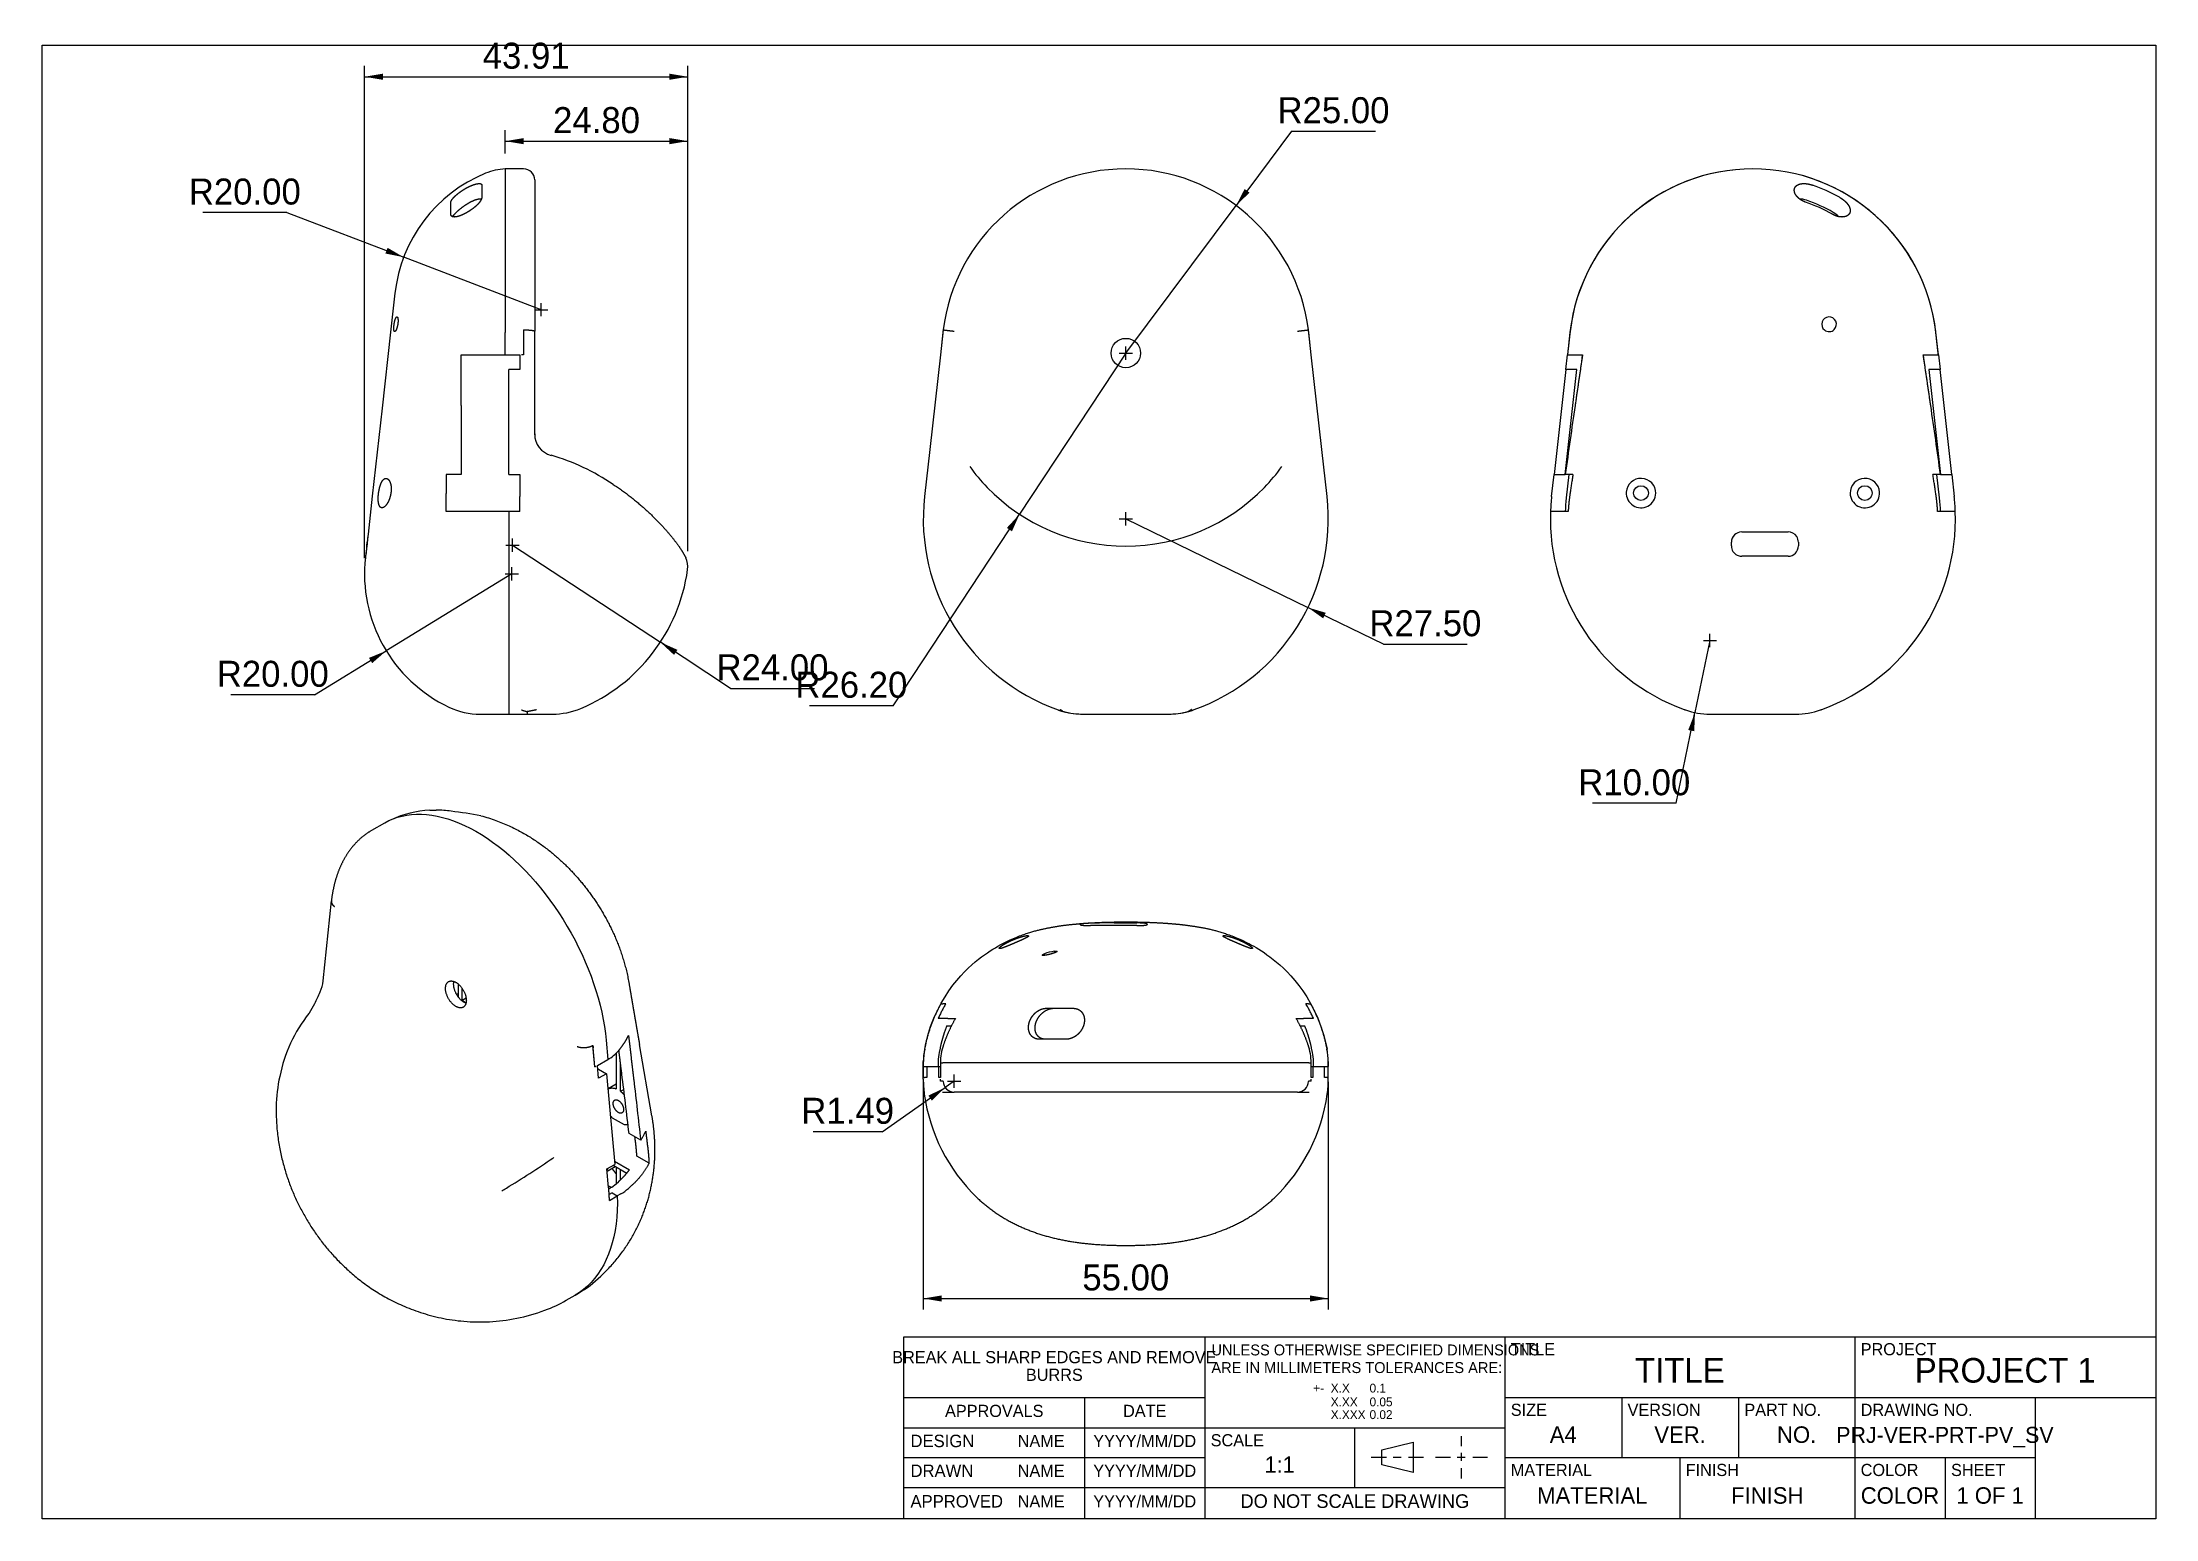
# Model space of a CAD drawing. Header units: millimetres. Extents: x 5 to 292, y 5 to 205.
import ezdxf
from ezdxf.enums import TextEntityAlignment as Align

# ---------------------------------------------------------------- set-up
doc = ezdxf.new("R2010")
doc.units = ezdxf.units.MM
for name, color, linetype in [('DIMENSIONS', 7, 'CONTINUOUS'), ('FRAME', 7, 'CONTINUOUS'), ('TITLE', 7, 'CONTINUOUS'), ('Visible', 7, 'CONTINUOUS')]:
    doc.layers.add(name, color=color, linetype=linetype)
doc.dimstyles.new('ISO-DM', dxfattribs={"dimtxt": 3.5, "dimasz": 2.5, "dimexe": 2.5, "dimexo": 1, "dimgap": 1, "dimtad": 1, "dimcen": 2.5, "dimazin": 3, "dimtfac": 1, "dimtmove": 0, "dimatfit": 3})

msp = doc.modelspace()

# ---------------------------------------------------------------- texts
at = {"layer": 'TITLE'}
for s, height, p in [('TITLE', 1.65, (204.417, 27.18)), ('PROJECT', 1.65, (251.932, 27.18)), ('ARE IN MILLIMETERS TOLERANCES ARE:', 1.48, (163.768, 24.7687)), ('UNLESS OTHERWISE SPECIFIED DIMENSIONS', 1.48, (163.768, 27.1626)), ('+-', 1.2, (177.59, 22.1279)), ('X.X', 1.2, (179.97, 22.1279)), ('0.1', 1.2, (185.24, 22.1279)), ('X.XX', 1.2, (179.97, 20.2522)), ('0.05', 1.2, (185.24, 20.2522)), ('SIZE', 1.65, (204.417, 18.9542)), ('VERSION', 1.65, (220.278, 18.9542)), ('PART NO.', 1.65, (236.139, 18.9542)), ('DRAWING NO.', 1.65, (251.932, 18.9542)), ('X.XXX', 1.2, (179.97, 18.5246)), ('0.02', 1.2, (185.24, 18.5246)), ('DESIGN', 1.69, (122.9, 14.7112)), ('SCALE', 1.65, (163.668, 14.8226)), ('DRAWN', 1.69, (122.9, 10.6637)), ('MATERIAL', 1.65, (204.417, 10.7925)), ('FINISH', 1.65, (228.166, 10.7925)), ('COLOR', 1.65, (251.932, 10.7925)), ('SHEET', 1.65, (264.206, 10.7925)), ('APPROVED', 1.69, (122.9, 6.5175))]:
    msp.add_text(s, height=height, dxfattribs=at).set_placement(p)
for s, height, p in [('BREAK ALL SHARP EDGES AND REMOVE', 1.65, (142.434, 26.1014)), ('TITLE', 3.34, (227.3745, 23.4695)), ('PROJECT 1', 3.34, (271.566, 23.4695)), ('BURRS', 1.65, (142.434, 23.7074)), ('APPROVALS', 1.65, (134.274, 18.8064)), ('DATE', 1.65, (154.708, 18.8064)), ('A4', 2.24, (211.5475, 15.2921)), ('VER.', 2.24, (227.4085, 15.2921)), ('NO.', 2.24, (243.2355, 15.2921)), ('PRJ-VER-PRT-PV_SV', 2.1712, (263.372, 15.2921)), ('NAME', 1.65, (140.649, 14.7255)), ('YYYY/MM/DD', 1.65, (154.708, 14.7255)), ('NAME', 1.65, (140.649, 10.678)), ('YYYY/MM/DD', 1.65, (154.708, 10.678)), ('1:1', 2.21, (173.0255, 11.244)), ('MATERIAL', 2.24, (215.4915, 7.0317)), ('FINISH', 2.24, (239.249, 7.0317)), ('COLOR', 2.24, (257.269, 7.0317)), ('1 OF 1', 2.24, (269.509, 7.0317)), ('NAME', 1.65, (140.649, 6.5318)), ('YYYY/MM/DD', 1.65, (154.708, 6.5318)), ('DO NOT SCALE DRAWING', 1.85, (183.2425, 6.4602))]:
    msp.add_text(s, height=height, dxfattribs=at).set_placement(p, align=Align.CENTER)

# ---------------------------------------------------------------- blocks, each defined once
blk = doc.blocks.new('*D1')
at = {"layer": 'DIMENSIONS'}
for p, q in [((174.6564, 193.2985), (167.1131, 183.2126)), ((174.6564, 193.2985), (186.0321, 193.2985)), ((152.14, 163.1925), (167.1131, 183.2126)), ((152.14, 162.2925), (152.14, 164.0925)), ((151.24, 163.1925), (153.04, 163.1925))]:
    blk.add_line(p, q, dxfattribs=at)
blk.add_solid([(167.1131, 183.2126), (168.9441, 184.9651), (168.2768, 185.4642)], dxfattribs=at)
blk.add_text('R25.00', height=3.5278, dxfattribs=at).set_placement((180.3443, 194.3922), align=Align.CENTER)
blk = doc.blocks.new('*D2')
at = {"layer": 'DIMENSIONS'}
for p, q in [((152.14, 162.2925), (152.14, 164.0925)), ((152.14, 163.1925), (137.7116, 141.3233)), ((151.24, 163.1925), (153.04, 163.1925)), ((120.5583, 115.3242), (137.7116, 141.3233)), ((120.5583, 115.3242), (109.1826, 115.3242))]:
    blk.add_line(p, q, dxfattribs=at)
blk.add_solid([(137.7116, 141.3233), (135.987, 139.466), (136.6826, 139.0071)], dxfattribs=at)
blk.add_text('R26.20', height=3.5278, dxfattribs=at).set_placement((114.8705, 116.4178), align=Align.CENTER)
blk = doc.blocks.new('*D3')
at = {"layer": 'DIMENSIONS'}
for p, q in [((151.24, 140.6925), (153.04, 140.6925)), ((152.14, 139.7925), (152.14, 141.5925)), ((152.14, 140.6925), (176.8692, 128.6626)), ((187.1297, 123.6712), (176.8692, 128.6626)), ((187.1297, 123.6712), (198.5054, 123.6712))]:
    blk.add_line(p, q, dxfattribs=at)
blk.add_solid([(176.8692, 128.6626), (178.935, 127.1943), (179.2996, 127.9436)], dxfattribs=at)
blk.add_text('R27.50', height=3.5278, dxfattribs=at).set_placement((192.8175, 124.7648), align=Align.CENTER)
blk = doc.blocks.new('*D4')
at = {"layer": 'DIMENSIONS'}
for p, q in [((231.4678, 124.1925), (229.433, 114.4017)), ((230.5678, 124.1925), (232.3678, 124.1925)), ((231.4678, 123.2925), (231.4678, 125.0925)), ((226.8742, 102.0891), (229.433, 114.4017)), ((226.8742, 102.0891), (215.4985, 102.0891))]:
    blk.add_line(p, q, dxfattribs=at)
blk.add_solid([(229.433, 114.4017), (228.5164, 112.0388), (229.3323, 111.8692)], dxfattribs=at)
blk.add_text('R10.00', height=3.5278, dxfattribs=at).set_placement((221.1863, 103.1827), align=Align.CENTER)
blk = doc.blocks.new('*D5')
at = {"layer": 'DIMENSIONS'}
for p, q in [((124.64, 64.2868), (124.64, 33.3868)), ((179.64, 64.2868), (179.64, 33.3868)), ((124.64, 34.8868), (179.64, 34.8868))]:
    blk.add_line(p, q, dxfattribs=at)
for points in [[(124.64, 34.8868), (127.14, 34.4701), (127.14, 35.3035)], [(179.64, 34.8868), (177.14, 35.3035), (177.14, 34.4701)]]:
    blk.add_solid(points, dxfattribs=at)
blk.add_text('55.00', height=3.5278, dxfattribs=at).set_placement((152.14, 35.9804), align=Align.CENTER)
blk = doc.blocks.new('*D6')
at = {"layer": 'DIMENSIONS'}
for p, q in [((67.8678, 190.2925), (67.8678, 193.4529)), ((92.6662, 136.2925), (92.6662, 193.4529)), ((67.8678, 191.9529), (92.6662, 191.9529))]:
    blk.add_line(p, q, dxfattribs=at)
for points in [[(67.8678, 191.9529), (70.3678, 191.5363), (70.3678, 192.3696)], [(92.6662, 191.9529), (90.1662, 192.3696), (90.1662, 191.5363)]]:
    blk.add_solid(points, dxfattribs=at)
blk.add_text('24.80', height=3.5278, dxfattribs=at).set_placement((80.267, 193.0465), align=Align.CENTER)
blk = doc.blocks.new('*D7')
at = {"layer": 'DIMENSIONS'}
for p, q in [((48.7591, 135.3373), (48.7591, 202.1968)), ((92.6662, 136.2925), (92.6662, 202.1968)), ((48.7591, 200.6968), (92.6662, 200.6968))]:
    blk.add_line(p, q, dxfattribs=at)
for points in [[(48.7591, 200.6968), (51.2591, 200.2801), (51.2591, 201.1135)], [(92.6662, 200.6968), (90.1662, 201.1135), (90.1662, 200.2801)]]:
    blk.add_solid(points, dxfattribs=at)
blk.add_text('43.91', height=3.5278, dxfattribs=at).set_placement((70.7127, 201.7904), align=Align.CENTER)
blk = doc.blocks.new('*D8')
at = {"layer": 'DIMENSIONS'}
for p, q in [((68.8678, 136.209), (68.8678, 138.009)), ((67.9678, 137.109), (69.7678, 137.109)), ((68.8678, 137.109), (88.9359, 123.9457)), ((98.4767, 117.6876), (88.9359, 123.9457)), ((98.4767, 117.6876), (109.8524, 117.6876))]:
    blk.add_line(p, q, dxfattribs=at)
blk.add_solid([(88.9359, 123.9457), (90.7978, 122.2261), (91.2548, 122.9229)], dxfattribs=at)
blk.add_text('R24.00', height=3.5278, dxfattribs=at).set_placement((104.1645, 118.7812), align=Align.CENTER)
blk = doc.blocks.new('*D9')
at = {"layer": 'DIMENSIONS'}
for p, q in [((68.7591, 133.2373), (51.7122, 122.7777)), ((67.8591, 133.2373), (69.6591, 133.2373)), ((68.7591, 132.3373), (68.7591, 134.1373)), ((41.9869, 116.8104), (51.7122, 122.7777)), ((41.9869, 116.8104), (30.6111, 116.8104))]:
    blk.add_line(p, q, dxfattribs=at)
blk.add_solid([(51.7122, 122.7777), (49.3635, 121.8254), (49.7993, 121.1151)], dxfattribs=at)
blk.add_text('R20.00', height=3.5278, dxfattribs=at).set_placement((36.299, 117.904), align=Align.CENTER)
blk = doc.blocks.new('*D10')
at = {"layer": 'DIMENSIONS'}
for p, q in [((38.1919, 182.2581), (26.8162, 182.2581)), ((38.1919, 182.2581), (54.0795, 176.2042)), ((72.7687, 169.0828), (54.0795, 176.2042)), ((72.7687, 168.1828), (72.7687, 169.9828)), ((71.8687, 169.0828), (73.6687, 169.0828))]:
    blk.add_line(p, q, dxfattribs=at)
blk.add_solid([(54.0795, 176.2042), (51.8917, 177.4838), (51.595, 176.705)], dxfattribs=at)
blk.add_text('R20.00', height=3.5278, dxfattribs=at).set_placement((32.504, 183.3517), align=Align.CENTER)
blk = doc.blocks.new('*D11')
at = {"layer": 'DIMENSIONS'}
for p, q in [((119.0763, 57.4998), (127.613, 63.5197)), ((128.8341, 64.3808), (127.613, 63.5197)), ((127.9341, 64.3808), (129.7341, 64.3808)), ((128.8341, 63.4808), (128.8341, 65.2808)), ((119.0763, 57.4998), (109.6626, 57.4998))]:
    blk.add_line(p, q, dxfattribs=at)
blk.add_solid([(127.613, 63.5197), (125.3298, 62.4195), (125.81, 61.7384)], dxfattribs=at)
blk.add_text('R1.49', height=3.5278, dxfattribs=at).set_placement((114.3694, 58.5934), align=Align.CENTER)

# ---------------------------------------------------------------- dimensions: what is measured, and where the dimension line sits
at = {"layer": 'DIMENSIONS'}
for base, p1, p2, picture, middle in [((48.7591, 200.6968), (48.7591, 133.2373), (92.6662, 134.1925), '*D7', (70.7127, 201.7904)), ((67.8678, 191.9529), (67.8678, 188.1925), (92.6662, 134.1925), '*D6', (80.267, 193.0465)), ((124.64, 34.8868), (124.64, 66.3868), (179.64, 66.3868), '*D5', (152.14, 35.9804))]:
    dim = msp.add_linear_dim(base=base, p1=p1, p2=p2, dimstyle='ISO-DM', override={"dimscale": 1, "dimtxt": 3.5278, "dimasz": 2.5, "dimgap": 1.0583, "dimdec": 2}, dxfattribs=at)
    dim.commit()
    dim.dimension.update_dxf_attribs({"geometry": picture, "text_midpoint": middle, "dimtype": 160})
for center, mpoint, picture, middle in [((152.14, 163.1925), (167.1131, 183.2126), '*D1', (180.3443, 194.3922)), ((72.7687, 169.0828), (54.0795, 176.2042), '*D10', (32.504, 183.3517)), ((152.14, 163.1925), (137.7116, 141.3233), '*D2', (114.8705, 116.4178)), ((152.14, 140.6925), (176.8692, 128.6626), '*D3', (192.8175, 124.7648)), ((68.8678, 137.109), (88.9359, 123.9457), '*D8', (104.1645, 118.7812)), ((68.7591, 133.2373), (51.7122, 122.7777), '*D9', (36.299, 117.904)), ((231.4678, 124.1925), (229.433, 114.4017), '*D4', (221.1863, 103.1827)), ((128.8341, 64.3808), (127.613, 63.5197), '*D11', (114.3694, 58.5934))]:
    dim = msp.add_radius_dim(center=center, mpoint=mpoint, dimstyle='ISO-DM', override={"dimscale": 1, "dimtxt": 3.5278, "dimasz": 2.5, "dimgap": 1.0583, "dimdec": 2, "dimcen": 0.875, "dimtix": 0, "dimtofl": 0}, dxfattribs=at)
    dim.commit()
    dim.dimension.update_dxf_attribs({"geometry": picture, "text_midpoint": middle, "dimtype": 164})

# ---------------------------------------------------------------- linework, layer by layer
at = {"layer": 'FRAME'}
for p, q in [((162.868, 29.68), (162.868, 5)), ((203.617, 29.68), (203.617, 5)), ((251.132, 29.68), (251.132, 5)), ((122, 21.4542), (162.868, 21.4542)), ((146.548, 21.4542), (146.548, 5)), ((203.617, 21.4542), (292, 21.4542)), ((219.478, 21.4542), (219.478, 13.2925)), ((235.339, 21.4542), (235.339, 13.2925)), ((275.612, 21.4542), (275.612, 5)), ((122, 17.34), (203.617, 17.34)), ((183.183, 17.34), (183.183, 9.245)), ((197.6988, 16.213), (197.6988, 14.8478)), ((122, 13.2925), (162.868, 13.2925)), ((185.4816, 13.3334), (187.5427, 13.3334)), ((188.4496, 13.3334), (189.5405, 13.3334)), ((190.5495, 13.3334), (192.5671, 13.3334)), ((194.1853, 13.3334), (196.2464, 13.3334)), ((197.1533, 13.3334), (198.2442, 13.3334)), ((197.6988, 13.9407), (197.6988, 12.8499)), ((197.6988, 11.8409), (197.6988, 10.4539)), ((199.2533, 13.3334), (201.2709, 13.3334)), ((203.617, 13.2925), (275.612, 13.2925)), ((227.366, 13.2925), (227.366, 5)), ((263.406, 13.2925), (263.406, 5)), ((122, 9.245), (203.617, 9.245))]:
    msp.add_line(p, q, dxfattribs=at)
for points in [[(5, 205), (292, 205), (292, 5), (5, 5)], [(122, 29.68), (292, 29.68), (292, 5), (122, 5)], [(191.1518, 15.3789), (191.1518, 11.2881), (186.8967, 12.3108), (186.8967, 14.3563)]]:
    msp.add_lwpolyline(points, close=True, dxfattribs=at)
at = {"layer": 'Visible'}
for p, q in [((67.8678, 188.1925), (67.8678, 165.9702)), ((70.3678, 188.1925), (67.8678, 188.1925)), ((71.8678, 186.6925), (71.8678, 166.1665)), ((64.6832, 185.9848), (64.6832, 184.3427)), ((60.4832, 182.025), (60.4832, 183.6668)), ((52.8927, 171.3061), (52.3049, 166.0511)), ((52.3049, 166.0511), (51.15, 155.7266)), ((67.8678, 162.9425), (67.8678, 165.9702)), ((70.3678, 166.3254), (70.3678, 165.9702)), ((70.3678, 165.9702), (70.3678, 162.9425)), ((71.8678, 152.1061), (71.8678, 166.1665)), ((127.2948, 165.9702), (126.9563, 162.9425)), ((127.3371, 166.3254), (126.9589, 162.9425)), ((177.3212, 162.9425), (176.9429, 166.3254)), ((177.3237, 162.9425), (176.9852, 165.9702)), ((212.4536, 165.9702), (212.1151, 162.9425)), ((262.4825, 162.9425), (262.144, 165.9702)), ((61.8678, 156.0738), (61.8678, 162.9425)), ((65.4607, 162.9425), (67.8678, 162.9425)), ((67.8678, 162.9425), (69.8678, 162.9425)), ((69.8678, 160.9425), (68.3678, 160.9425)), ((68.3678, 146.6925), (68.3678, 160.9425)), ((69.8678, 162.9425), (69.8678, 160.9425)), ((70.3678, 162.9425), (70.0908, 162.9425)), ((126.9563, 162.9425), (125.5189, 150.0855)), ((126.9563, 162.9425), (126.9589, 162.9425)), ((177.3212, 162.9425), (177.3237, 162.9425)), ((178.7612, 150.0855), (177.3237, 162.9425)), ((211.8915, 160.9425), (210.2983, 146.6925)), ((211.8076, 146.6925), (213.4008, 160.9425)), ((211.8915, 160.9425), (212.1151, 162.9425)), ((213.4008, 160.9425), (211.8915, 160.9425)), ((212.1151, 162.9425), (212.1163, 162.9425)), ((212.1163, 162.9425), (212.5341, 162.9425)), ((214.1275, 162.9425), (214.0241, 162.0169)), ((260.5735, 162.0169), (260.47, 162.9425)), ((261.1968, 160.9425), (262.79, 146.6925)), ((262.7061, 160.9425), (261.1968, 160.9425)), ((262.0634, 162.9425), (262.4813, 162.9425)), ((262.4813, 162.9425), (262.4825, 162.9425)), ((262.4825, 162.9425), (262.7061, 160.9425)), ((264.2993, 146.6925), (262.7061, 160.9425)), ((51.15, 155.7266), (49.8121, 143.766)), ((61.8678, 156.0738), (61.8678, 146.6925)), ((125.5189, 150.0855), (124.8103, 143.748)), ((179.4697, 143.748), (178.7612, 150.0855)), ((59.8678, 146.6925), (59.8678, 144.155)), ((61.8678, 146.6925), (59.8678, 146.6925)), ((68.3678, 146.6925), (69.8678, 146.6925)), ((69.8678, 146.6925), (69.8678, 143.748)), ((209.9691, 143.748), (210.2983, 146.6925)), ((210.2983, 146.6925), (211.8076, 146.6925)), ((212.8554, 146.6925), (211.8192, 146.6925)), ((212.3107, 146.6925), (211.9567, 143.5258)), ((262.7784, 146.6925), (261.7422, 146.6925)), ((262.6409, 143.5258), (262.2868, 146.6925)), ((262.79, 146.6925), (264.2993, 146.6925)), ((264.2993, 146.6925), (264.6285, 143.748)), ((49.8121, 143.766), (49.2358, 138.6133)), ((59.8678, 141.6925), (59.8678, 144.155)), ((69.8678, 141.6925), (69.8678, 143.748)), ((65.4662, 141.6925), (59.8678, 141.6925)), ((66.0453, 141.6925), (65.4662, 141.6925)), ((67.7086, 141.6925), (66.0453, 141.6925)), ((68.3678, 141.6925), (67.7086, 141.6925)), ((68.3678, 141.6925), (68.3678, 114.7639)), ((68.3678, 141.6925), (68.3678, 114.7639)), ((69.8678, 141.6925), (68.3678, 141.6925)), ((209.9919, 141.6925), (209.817, 141.6925)), ((210.1151, 141.6925), (209.9919, 141.6925)), ((212.2178, 141.6925), (210.1151, 141.6925)), ((264.4825, 141.6925), (262.3798, 141.6925)), ((264.6057, 141.6925), (264.4825, 141.6925)), ((264.7806, 141.6925), (264.6057, 141.6925)), ((49.201, 138.3027), (49.1137, 137.5225)), ((49.2358, 138.6133), (49.201, 138.3027)), ((235.7788, 138.9225), (242.0788, 138.9225)), ((48.9012, 135.6225), (48.8831, 135.4606)), ((48.9013, 135.6233), (48.9012, 135.6225)), ((48.9398, 135.6225), (48.9012, 135.6225)), ((49.0578, 137.0225), (48.9173, 135.7658)), ((49.0578, 137.0225), (49.1137, 137.5225)), ((234.3788, 137.0225), (234.3788, 137.5225)), ((238.8627, 135.6225), (235.7788, 135.6225)), ((242.0788, 135.6225), (238.8627, 135.6225)), ((243.4788, 137.5225), (243.4788, 137.0225)), ((64.4937, 114.1925), (66.7152, 114.1925)), ((66.7152, 114.1925), (67.9188, 114.1925)), ((67.9188, 114.1925), (68.3678, 114.1925)), ((68.3678, 114.7639), (68.3678, 114.1925)), ((68.3678, 114.7639), (68.3678, 114.1925)), ((68.3678, 114.1925), (70.8678, 114.1925)), ((70.8678, 114.57), (70.8678, 114.5289)), ((70.8678, 114.5289), (70.8678, 114.1925)), ((70.8678, 114.1925), (74.2681, 114.1925)), ((146.3091, 114.1925), (146.492, 114.1925)), ((146.492, 114.1925), (157.788, 114.1925)), ((157.788, 114.1925), (157.971, 114.1925)), ((231.4678, 114.1925), (232.2877, 114.1925)), ((232.2877, 114.1925), (242.3099, 114.1925)), ((242.3099, 114.1925), (243.1297, 114.1925)), ((49.7577, 98.4274), (51.5255, 99.4454)), ((43.1463, 77.9843), (44.2586, 88.8459)), ((145.96, 85.6289), (145.96, 85.67)), ((153.66, 85.4843), (147.36, 85.4843)), ((150.5761, 85.8534), (153.66, 85.8534)), ((155.06, 85.6968), (155.06, 85.6409)), ((61.4557, 77.5912), (61.4557, 75.8452)), ((62.0214, 75.3846), (62.0214, 76.9715)), ((62.0214, 75.3846), (62.5566, 75.6928)), ((127.059, 74.8868), (127.3087, 74.8868)), ((127.6966, 74.8868), (127.3087, 74.8868)), ((176.9713, 74.8868), (176.5834, 74.8868)), ((176.9713, 74.8868), (177.221, 74.8868)), ((127.9926, 72.8868), (126.6604, 72.8868)), ((127.8372, 71.8868), (128.4613, 71.8868)), ((127.9926, 72.8868), (129.002, 72.8868)), ((175.278, 72.8868), (176.2874, 72.8868)), ((175.8187, 71.8868), (176.4428, 71.8868)), ((177.6196, 72.8868), (176.2874, 72.8868)), ((80.0393, 66.3048), (79.7718, 69.2245)), ((80.0411, 66.3038), (79.8017, 68.917)), ((81.5695, 69.9349), (81.8088, 67.3217)), ((87.793, 59.6877), (86.1037, 69.3492)), ((124.9446, 69.3198), (124.8148, 68.7093)), ((124.8331, 68.7093), (124.9563, 69.2884)), ((179.3237, 69.2884), (179.4469, 68.7093)), ((179.3354, 69.3198), (179.4652, 68.7093)), ((80.0393, 66.3048), (80.0411, 66.3038)), ((80.0411, 66.3038), (80.237, 66.4166)), ((80.3946, 66.5074), (81.8088, 67.3217)), ((80.5527, 64.7812), (80.3946, 66.5074)), ((82.9517, 68.1916), (82.9517, 63.3316)), ((83.5174, 63.0059), (83.5174, 66.8565)), ((124.64, 66.3868), (124.64, 67.046)), ((124.6582, 66.3868), (124.64, 66.3868)), ((124.6582, 66.3868), (124.64, 66.3868)), ((124.64, 64.6638), (124.64, 66.3868)), ((124.6582, 66.3868), (124.6582, 67.046)), ((124.6582, 66.3868), (125.1395, 66.3868)), ((124.6582, 66.3868), (125.1395, 66.3868)), ((124.6582, 64.8868), (124.6582, 66.3868)), ((125.1395, 66.3868), (125.1395, 64.8868)), ((125.1395, 66.3868), (126.7327, 66.3868)), ((126.6596, 67.046), (126.6596, 66.3868)), ((126.7327, 66.3868), (126.9563, 66.3868)), ((126.7327, 64.8868), (126.7327, 66.3868)), ((126.9135, 68.8701), (126.7908, 68.2934)), ((126.9563, 66.8868), (127.2948, 66.8868)), ((126.9563, 66.8868), (126.9563, 64.8868)), ((176.9852, 66.8868), (127.2948, 66.8868)), ((176.9852, 66.8868), (177.3237, 66.8868)), ((177.3237, 64.8868), (177.3237, 66.8868)), ((177.3237, 66.3868), (177.5473, 66.3868)), ((177.4892, 68.2934), (177.3665, 68.8701)), ((177.5473, 66.3868), (177.5473, 64.8868)), ((177.5473, 66.3868), (179.1405, 66.3868)), ((177.6204, 66.3868), (177.6204, 67.046)), ((179.1405, 66.3868), (179.6218, 66.3868)), ((179.1405, 66.3868), (179.6218, 66.3868)), ((179.1405, 64.8868), (179.1405, 66.3868)), ((179.6218, 67.046), (179.6218, 66.3868)), ((179.64, 66.3868), (179.6218, 66.3868)), ((179.64, 66.3868), (179.6218, 66.3868)), ((179.6218, 64.8868), (179.6218, 66.3868)), ((179.64, 66.3868), (179.64, 67.046)), ((179.64, 64.6638), (179.64, 66.3868)), ((80.5461, 66.0066), (80.4458, 65.9488)), ((80.5461, 66.0066), (81.6134, 65.392)), ((81.6134, 65.392), (80.5527, 64.7812)), ((81.6134, 65.392), (82.74, 53.0932)), ((82.9517, 63.9549), (81.8622, 63.3275)), ((83.5174, 63.0059), (83.9626, 63.2622)), ((124.6582, 64.8868), (124.8103, 64.8868)), ((125.1395, 64.8868), (124.8103, 64.8868)), ((126.9563, 64.8868), (126.7327, 64.8868)), ((126.9563, 64.3868), (126.9563, 64.6638)), ((127.2948, 64.3868), (126.9563, 64.3868)), ((127.3371, 64.3868), (127.2948, 64.3868)), ((176.9852, 64.3868), (176.9429, 64.3868)), ((177.3237, 64.3868), (176.9852, 64.3868)), ((177.5473, 64.8868), (177.3237, 64.8868)), ((177.3237, 64.3868), (177.3237, 64.6638)), ((179.4697, 64.8868), (179.1405, 64.8868)), ((179.4697, 64.8868), (179.6218, 64.8868)), ((127.257, 62.8868), (128.829, 62.8868)), ((175.4511, 62.8868), (128.829, 62.8868)), ((175.4511, 62.8868), (177.0231, 62.8868)), ((84.0447, 58.434), (82.4245, 59.367)), ((86.2607, 56.3593), (84.6799, 57.2696)), ((81.6793, 52.4824), (82.74, 53.0932)), ((81.9121, 49.9411), (81.6793, 52.4824)), ((81.7071, 52.1791), (82.7892, 52.8022)), ((82.5119, 52.9619), (84.3679, 51.8931)), ((82.7021, 53.5064), (84.7215, 52.3435)), ((82.9517, 52.7086), (82.9517, 50.482)), ((83.5174, 50.9917), (83.5174, 52.3829)), ((87.3931, 53.2483), (85.7426, 54.1987)), ((81.8891, 50.1918), (82.2674, 49.9739)), ((81.9268, 49.7752), (82.1312, 49.8929)), ((82.3727, 49.217), (81.9837, 48.993)), ((82.3727, 49.217), (81.9837, 48.993)), ((82.0196, 48.1987), (83.0803, 48.8095)), ((82.3727, 49.217), (83.0803, 48.8095)), ((82.3727, 49.217), (83.0803, 48.8095)), ((82.9205, 50.4543), (83.2415, 50.739)), ((83.5464, 49.0779), (83.0803, 48.8095)), ((84.9212, 50.1124), (84.5988, 49.8264)), ((81.4831, 38.55), (80.832, 37.9057)), ((76.1528, 34.6498), (77.3711, 35.3514)), ((77.3711, 35.3514), (77.8372, 35.6198))]:
    msp.add_line(p, q, dxfattribs=at)
for points in [[(60.4832, 183.6668), (60.4833, 183.6733), (60.4836, 183.6799), (60.4841, 183.6867), (60.4847, 183.6935), (60.4856, 183.7005), (60.4866, 183.7076), (60.4878, 183.7148), (60.4892, 183.7222), (60.4908, 183.7296), (60.4926, 183.7372), (60.4945, 183.7448), (60.4967, 183.7526), (60.499, 183.7605), (60.5015, 183.7685), (60.5042, 183.7766), (60.5071, 183.7848), (60.5102, 183.7931), (60.5134, 183.8015), (60.5169, 183.81), (60.5205, 183.8186), (60.5243, 183.8273), (60.5283, 183.8361), (60.5324, 183.845), (60.5367, 183.854), (60.5412, 183.8631), (60.5459, 183.8723), (60.5508, 183.8815), (60.5558, 183.8908), (60.561, 183.9003), (60.5663, 183.9098), (60.5719, 183.9193), (60.5776, 183.929), (60.5834, 183.9387), (60.5895, 183.9486), (60.5957, 183.9585), (60.602, 183.9684), (60.6086, 183.9785), (60.6152, 183.9886), (60.6221, 183.9988), (60.6291, 184.0091), (60.6363, 184.0195), (60.6436, 184.0299), (60.6511, 184.0404), (60.6587, 184.0509), (60.6666, 184.0616), (60.6745, 184.0723), (60.6826, 184.083), (60.6909, 184.0938), (60.6993, 184.1047), (60.7079, 184.1157), (60.7166, 184.1267), (60.7255, 184.1378), (60.7345, 184.1489), (60.7436, 184.16), (60.7529, 184.1712), (60.7623, 184.1825), (60.7718, 184.1937), (60.7815, 184.2051), (60.7913, 184.2164), (60.8013, 184.2278), (60.8113, 184.2393), (60.8215, 184.2508), (60.8318, 184.2623), (60.8423, 184.2738), (60.8529, 184.2854), (60.8636, 184.2971), (60.8744, 184.3087), (60.8853, 184.3204), (60.8964, 184.3321), (60.9075, 184.3439), (60.9188, 184.3556), (60.9302, 184.3674), (60.9418, 184.3793), (60.9534, 184.3911), (60.9651, 184.403), (60.977, 184.4149), (60.989, 184.4268), (61.001, 184.4387), (61.0132, 184.4507), (61.0255, 184.4627), (61.0379, 184.4747), (61.0504, 184.4867), (61.063, 184.4987), (61.0757, 184.5107), (61.0885, 184.5228), (61.1014, 184.5348), (61.1144, 184.5469), (61.1274, 184.559), (61.1406, 184.5711), (61.1539, 184.5832), (61.1672, 184.5952), (61.1806, 184.6073), (61.1942, 184.6194), (61.2078, 184.6315), (61.2214, 184.6436), (61.2352, 184.6557), (61.2491, 184.6678), (61.263, 184.6798), (61.277, 184.6919), (61.2911, 184.704), (61.3052, 184.7161), (61.3195, 184.7281), (61.3338, 184.7402), (61.3482, 184.7522), (61.3626, 184.7643), (61.3772, 184.7763), (61.3918, 184.7883), (61.4064, 184.8004), (61.4212, 184.8124), (61.436, 184.8243), (61.4509, 184.8363), (61.4658, 184.8483), (61.4808, 184.8602), (61.4959, 184.8722), (61.511, 184.8841), (61.5262, 184.896), (61.5415, 184.9079), (61.5568, 184.9197), (61.5721, 184.9316), (61.5876, 184.9434), (61.603, 184.9552), (61.6186, 184.967), (61.6342, 184.9788), (61.6498, 184.9905), (61.6655, 185.0022), (61.6813, 185.0139), (61.6971, 185.0256), (61.7129, 185.0372), (61.7288, 185.0488), (61.7447, 185.0604), (61.7607, 185.072), (61.7767, 185.0835), (61.7928, 185.095), (61.8089, 185.1065), (61.8251, 185.1179), (61.8413, 185.1293), (61.8575, 185.1407), (61.8738, 185.152), (61.8901, 185.1633), (61.9064, 185.1746), (61.9228, 185.1858), (61.9392, 185.197), (61.9557, 185.2082), (61.9722, 185.2193), (61.9887, 185.2304), (62.0053, 185.2415), (62.0219, 185.2525), (62.0385, 185.2635), (62.0551, 185.2745), (62.0718, 185.2854), (62.0885, 185.2962), (62.1052, 185.3071), (62.122, 185.3179), (62.1388, 185.3286), (62.1556, 185.3393), (62.1724, 185.35), (62.1892, 185.3606), (62.2061, 185.3712), (62.223, 185.3817), (62.2399, 185.3922), (62.2568, 185.4026), (62.2738, 185.413), (62.2908, 185.4234), (62.3077, 185.4337), (62.3247, 185.444), (62.3418, 185.4542), (62.3588, 185.4644), (62.3758, 185.4745), (62.3929, 185.4845), (62.4099, 185.4946), (62.427, 185.5045), (62.4441, 185.5145), (62.4612, 185.5243), (62.4783, 185.5341), (62.4954, 185.5439), (62.5125, 185.5536), (62.5296, 185.5633), (62.5468, 185.5729), (62.5639, 185.5824), (62.581, 185.5919), (62.5981, 185.6014), (62.6153, 185.6108), (62.6324, 185.6201), (62.6495, 185.6294), (62.6667, 185.6386), (62.6838, 185.6478), (62.7009, 185.6569), (62.7181, 185.6659), (62.7352, 185.6749), (62.7523, 185.6838), (62.7694, 185.6927), (62.7865, 185.7015), (62.8036, 185.7102), (62.8206, 185.7189), (62.8377, 185.7275), (62.8547, 185.7361), (62.8718, 185.7446), (62.8888, 185.753), (62.9058, 185.7614), (62.9228, 185.7697), (62.9398, 185.7779), (62.9567, 185.7861), (62.9737, 185.7942), (62.9906, 185.8022), (63.0075, 185.8102), (63.0244, 185.8181), (63.0412, 185.826), (63.0581, 185.8337), (63.0749, 185.8414), (63.0917, 185.8491), (63.1084, 185.8566), (63.1252, 185.8641), (63.1419, 185.8716), (63.1585, 185.8789), (63.1752, 185.8862), (63.1918, 185.8934), (63.2084, 185.9006), (63.225, 185.9076), (63.2415, 185.9146), (63.258, 185.9216), (63.2744, 185.9284), (63.2908, 185.9352), (63.3072, 185.9419), (63.3235, 185.9485), (63.3399, 185.9551), (63.3561, 185.9615), (63.3723, 185.9679), (63.3885, 185.9743), (63.4047, 185.9805), (63.4208, 185.9867), (63.4368, 185.9928), (63.4528, 185.9988), (63.4688, 186.0047), (63.4847, 186.0106), (63.5006, 186.0164), (63.5164, 186.0221), (63.5322, 186.0277), (63.5479, 186.0332), (63.5635, 186.0387), (63.5791, 186.044), (63.5947, 186.0493), (63.6102, 186.0545), (63.6256, 186.0596), (63.641, 186.0646), (63.6563, 186.0696), (63.6715, 186.0744), (63.6867, 186.0792), (63.7018, 186.0839), (63.7168, 186.0885), (63.7318, 186.093), (63.7467, 186.0974), (63.7615, 186.1018), (63.7763, 186.106), (63.791, 186.1102), (63.8056, 186.1143), (63.8201, 186.1182), (63.8346, 186.1221), (63.849, 186.1259), (63.8633, 186.1296), (63.8775, 186.1333), (63.8917, 186.1368), (63.9057, 186.1402), (63.9197, 186.1436), (63.9336, 186.1468), (63.9475, 186.15), (63.9612, 186.153), (63.9748, 186.156), (63.9884, 186.1589), (64.0019, 186.1617), (64.0153, 186.1643), (64.0286, 186.1669), (64.0418, 186.1694), (64.0549, 186.1718), (64.0679, 186.1741), (64.0808, 186.1763), (64.0937, 186.1784), (64.1064, 186.1804), (64.119, 186.1823), (64.1315, 186.1842), (64.1439, 186.1859), (64.1562, 186.1875), (64.1684, 186.189), (64.1805, 186.1904), (64.1925, 186.1917), (64.2043, 186.1929), (64.2161, 186.194), (64.2277, 186.195), (64.2392, 186.1959), (64.2506, 186.1967), (64.2618, 186.1974), (64.273, 186.198), (64.284, 186.1985), (64.2949, 186.1989), (64.3057, 186.1992), (64.3164, 186.1994), (64.3269, 186.1994), (64.3373, 186.1994), (64.3476, 186.1993), (64.3577, 186.199), (64.3677, 186.1987), (64.3776, 186.1983), (64.3874, 186.1977), (64.397, 186.197), (64.4065, 186.1963), (64.4158, 186.1954), (64.425, 186.1944), (64.4341, 186.1933), (64.443, 186.1922), (64.4518, 186.1909), (64.4605, 186.1895), (64.469, 186.1879), (64.4773, 186.1863), (64.4855, 186.1846), (64.4936, 186.1828), (64.5015, 186.1808), (64.5092, 186.1788), (64.5168, 186.1766), (64.5242, 186.1744), (64.5315, 186.172), (64.5386, 186.1695), (64.5455, 186.167), (64.5523, 186.1643), (64.5589, 186.1615), (64.5654, 186.1586), (64.5717, 186.1556), (64.5778, 186.1525), (64.5838, 186.1493), (64.5896, 186.146), (64.5953, 186.1425), (64.6007, 186.139), (64.6061, 186.1354), (64.6112, 186.1316), (64.6162, 186.1278), (64.621, 186.1238), (64.6256, 186.1198), (64.6301, 186.1156), (64.6343, 186.1113), (64.6385, 186.1069), (64.6424, 186.1024), (64.6462, 186.0979), (64.6498, 186.0932), (64.6532, 186.0884), (64.6564, 186.0835), (64.6594, 186.0784), (64.6623, 186.0733), (64.665, 186.0681), (64.6675, 186.0628), (64.6698, 186.0574), (64.6719, 186.0519), (64.6739, 186.0463), (64.6757, 186.0406), (64.6772, 186.0348), (64.6786, 186.0289), (64.6799, 186.0229), (64.6809, 186.0168), (64.6817, 186.0106), (64.6824, 186.0043), (64.6828, 185.9979), (64.6831, 185.9914), (64.6832, 185.9848)], [(64.6832, 184.3427), (64.6831, 184.3331), (64.6828, 184.3233), (64.6824, 184.3135), (64.6817, 184.3035), (64.6809, 184.2936), (64.6799, 184.2835), (64.6787, 184.2733), (64.6773, 184.2631), (64.6757, 184.2528), (64.674, 184.2424), (64.6721, 184.2319), (64.67, 184.2214), (64.6677, 184.2108), (64.6652, 184.2002), (64.6626, 184.1894), (64.6598, 184.1786), (64.6568, 184.1678), (64.6536, 184.1568), (64.6503, 184.1459), (64.6467, 184.1348), (64.6431, 184.1237), (64.6392, 184.1125), (64.6352, 184.1013), (64.631, 184.0901), (64.6266, 184.0787), (64.6221, 184.0674), (64.6174, 184.0559), (64.6125, 184.0445), (64.6075, 184.0329), (64.6023, 184.0213), (64.5969, 184.0097), (64.5914, 183.998), (64.5857, 183.9863), (64.5798, 183.9746), (64.5738, 183.9628), (64.5677, 183.9509), (64.5614, 183.939), (64.5549, 183.9271), (64.5482, 183.9151), (64.5415, 183.9031), (64.5345, 183.891), (64.5274, 183.8789), (64.5202, 183.8668), (64.5128, 183.8546), (64.5052, 183.8424), (64.4975, 183.8302), (64.4897, 183.8179), (64.4817, 183.8056), (64.4736, 183.7933), (64.4654, 183.781), (64.457, 183.7687), (64.4485, 183.7563), (64.4398, 183.7439), (64.431, 183.7315), (64.4221, 183.719), (64.413, 183.7066), (64.4038, 183.6941), (64.3945, 183.6816), (64.385, 183.6691), (64.3754, 183.6566), (64.3657, 183.644), (64.3558, 183.6315), (64.3459, 183.6189), (64.3358, 183.6063), (64.3256, 183.5937), (64.3152, 183.5811), (64.3048, 183.5685), (64.2942, 183.5559), (64.2835, 183.5432), (64.2726, 183.5306), (64.2617, 183.5179), (64.2507, 183.5052), (64.2395, 183.4926), (64.2282, 183.4799), (64.2168, 183.4672), (64.2053, 183.4545), (64.1937, 183.4418), (64.1819, 183.4291), (64.1701, 183.4164), (64.1581, 183.4037), (64.1461, 183.3909), (64.1339, 183.3782), (64.1217, 183.3655), (64.1093, 183.3528), (64.0968, 183.3401), (64.0843, 183.3274), (64.0716, 183.3147), (64.0589, 183.302), (64.046, 183.2894), (64.0331, 183.2767), (64.0201, 183.2641), (64.007, 183.2514), (63.9938, 183.2388), (63.9805, 183.2262), (63.9671, 183.2136), (63.9537, 183.201), (63.9401, 183.1884), (63.9265, 183.1759), (63.9128, 183.1633), (63.899, 183.1508), (63.8851, 183.1383), (63.8712, 183.1258), (63.8572, 183.1133), (63.8431, 183.1008), (63.8289, 183.0884), (63.8146, 183.0759), (63.8003, 183.0635), (63.7859, 183.0511), (63.7714, 183.0388), (63.7569, 183.0264), (63.7422, 183.0141), (63.7276, 183.0018), (63.7128, 182.9895), (63.698, 182.9772), (63.6831, 182.9649), (63.6681, 182.9527), (63.6531, 182.9405), (63.638, 182.9284), (63.6228, 182.9162), (63.6076, 182.9041), (63.5924, 182.892), (63.577, 182.8799), (63.5616, 182.8679), (63.5462, 182.8558), (63.5307, 182.8438), (63.5151, 182.8319), (63.4995, 182.82), (63.4838, 182.8081), (63.4681, 182.7962), (63.4523, 182.7843), (63.4364, 182.7725), (63.4206, 182.7607), (63.4046, 182.749), (63.3887, 182.7373), (63.3726, 182.7256), (63.3566, 182.714), (63.3405, 182.7024), (63.3243, 182.6908), (63.3081, 182.6793), (63.2919, 182.6678), (63.2756, 182.6563), (63.2593, 182.6449), (63.243, 182.6335), (63.2266, 182.6222), (63.2101, 182.6109), (63.1937, 182.5996), (63.1772, 182.5884), (63.1607, 182.5772), (63.1441, 182.566), (63.1275, 182.5549), (63.1109, 182.5439), (63.0942, 182.5329), (63.0776, 182.5219), (63.0609, 182.511), (63.0441, 182.5001), (63.0274, 182.4893), (63.0106, 182.4785), (62.9938, 182.4677), (62.9769, 182.457), (62.9601, 182.4464), (62.9432, 182.4358), (62.9263, 182.4252), (62.9093, 182.4147), (62.8924, 182.4042), (62.8754, 182.3938), (62.8584, 182.3835), (62.8414, 182.3731), (62.8244, 182.3629), (62.8074, 182.3527), (62.7903, 182.3425), (62.7733, 182.3324), (62.7562, 182.3223), (62.7391, 182.3123), (62.722, 182.3024), (62.7049, 182.2925), (62.6878, 182.2826), (62.6707, 182.2728), (62.6535, 182.2631), (62.6364, 182.2534), (62.6193, 182.2438), (62.6021, 182.2342), (62.5849, 182.2247), (62.5678, 182.2153), (62.5506, 182.2059), (62.5335, 182.1965), (62.5163, 182.1873), (62.4991, 182.178), (62.482, 182.1689), (62.4648, 182.1598), (62.4477, 182.1507), (62.4305, 182.1417), (62.4133, 182.1328), (62.3962, 182.124), (62.3791, 182.1152), (62.3619, 182.1065), (62.3448, 182.0978), (62.3277, 182.0892), (62.3106, 182.0807), (62.2935, 182.0722), (62.2764, 182.0638), (62.2594, 182.0555), (62.2423, 182.0472), (62.2253, 182.039), (62.2082, 182.0309), (62.1912, 182.0228), (62.1742, 182.0148), (62.1573, 182.0069), (62.1403, 181.9991), (62.1234, 181.9913), (62.1065, 181.9836), (62.0896, 181.976), (62.0727, 181.9684), (62.0559, 181.9609), (62.0391, 181.9535), (62.0223, 181.9462), (62.0055, 181.9389), (61.9888, 181.9318), (61.9721, 181.9247), (61.9554, 181.9176), (61.9388, 181.9107), (61.9222, 181.9038), (61.9056, 181.8971), (61.889, 181.8904), (61.8725, 181.8837), (61.8561, 181.8772), (61.8396, 181.8707), (61.8232, 181.8644), (61.8068, 181.8581), (61.7905, 181.8518), (61.7742, 181.8457), (61.758, 181.8397), (61.7418, 181.8337), (61.7256, 181.8279), (61.7095, 181.8221), (61.6934, 181.8164), (61.6774, 181.8108), (61.6614, 181.8053), (61.6455, 181.7998), (61.6296, 181.7945), (61.6138, 181.7892), (61.598, 181.7841), (61.5823, 181.779), (61.5666, 181.7741), (61.551, 181.7692), (61.5355, 181.7644), (61.52, 181.7597), (61.5045, 181.7552), (61.4892, 181.7507), (61.4738, 181.7463), (61.4586, 181.742), (61.4434, 181.7378), (61.4283, 181.7337), (61.4133, 181.7298), (61.3983, 181.7259), (61.3834, 181.7221), (61.3685, 181.7184), (61.3538, 181.7149), (61.3391, 181.7114), (61.3245, 181.708), (61.3099, 181.7048), (61.2954, 181.7017), (61.2811, 181.6986), (61.2667, 181.6957), (61.2525, 181.6929), (61.2384, 181.6902), (61.2243, 181.6876), (61.2103, 181.6851), (61.1964, 181.6828), (61.1826, 181.6805), (61.1689, 181.6784), (61.1552, 181.6763), (61.1417, 181.6744), (61.1282, 181.6727), (61.1149, 181.671), (61.1016, 181.6694), (61.0884, 181.668), (61.0754, 181.6667), (61.0624, 181.6655), (61.0496, 181.6645), (61.0368, 181.6635), (61.0242, 181.6627), (61.0117, 181.662), (60.9992, 181.6614), (60.9869, 181.661), (60.9747, 181.6607), (60.9627, 181.6605), (60.9507, 181.6605), (60.9389, 181.6605), (60.9271, 181.6607), (60.9155, 181.6611), (60.904, 181.6615), (60.8927, 181.6621), (60.8814, 181.6628), (60.8703, 181.6637), (60.8593, 181.6647), (60.8485, 181.6658), (60.8378, 181.6671), (60.8272, 181.6685), (60.8167, 181.67), (60.8063, 181.6717), (60.7961, 181.6735), (60.7861, 181.6755), (60.7761, 181.6775), (60.7664, 181.6798), (60.7567, 181.6821), (60.7472, 181.6846), (60.7378, 181.6873), (60.7286, 181.6901), (60.7196, 181.693), (60.7107, 181.6961), (60.7019, 181.6993), (60.6933, 181.7026), (60.6849, 181.7061), (60.6766, 181.7097), (60.6685, 181.7135), (60.6606, 181.7174), (60.6528, 181.7214), (60.6452, 181.7256), (60.6377, 181.7299), (60.6304, 181.7344), (60.6233, 181.739), (60.6164, 181.7438), (60.6096, 181.7486), (60.6029, 181.7537), (60.5965, 181.7588), (60.5902, 181.7642), (60.5841, 181.7696), (60.5781, 181.7752), (60.5724, 181.7809), (60.5668, 181.7868), (60.5613, 181.7928), (60.5561, 181.799), (60.551, 181.8053), (60.5461, 181.8117), (60.5414, 181.8183), (60.5368, 181.8251), (60.5324, 181.8319), (60.5283, 181.8389), (60.5243, 181.846), (60.5204, 181.8533), (60.5168, 181.8607), (60.5134, 181.8682), (60.5101, 181.8759), (60.507, 181.8837), (60.5042, 181.8916), (60.5015, 181.8996), (60.4989, 181.9078), (60.4966, 181.9161), (60.4945, 181.9245), (60.4925, 181.933), (60.4907, 181.9417), (60.4892, 181.9505), (60.4878, 181.9594), (60.4866, 181.9684), (60.4855, 181.9776), (60.4847, 181.9869), (60.4841, 181.9962), (60.4836, 182.0057), (60.4833, 182.0153), (60.4832, 182.025)], [(60.7041, 181.6985), (60.7157, 181.7144), (60.7275, 181.7305), (60.7396, 181.7467), (60.7519, 181.763), (60.7645, 181.7794), (60.7773, 181.7959), (60.7903, 181.8125), (60.8036, 181.8292), (60.8171, 181.846), (60.8308, 181.8628), (60.8447, 181.8798), (60.8588, 181.8968), (60.8731, 181.9138), (60.8876, 181.9309), (60.9023, 181.9481), (60.9172, 181.9654), (60.9324, 181.9827), (60.9476, 182.0001), (60.9631, 182.0175), (60.9788, 182.0349), (60.9946, 182.0524), (61.0107, 182.07), (61.0268, 182.0876), (61.0432, 182.1052), (61.0597, 182.1228), (61.0764, 182.1405), (61.0933, 182.1582), (61.1103, 182.1759), (61.1274, 182.1937), (61.1448, 182.2115), (61.1622, 182.2292), (61.1798, 182.247), (61.1976, 182.2648), (61.2154, 182.2826), (61.2335, 182.3004), (61.2516, 182.3182), (61.2699, 182.336), (61.2883, 182.3538), (61.3068, 182.3716), (61.3255, 182.3894), (61.3443, 182.4071), (61.3632, 182.4249), (61.3822, 182.4427), (61.4013, 182.4604), (61.4205, 182.4781), (61.4399, 182.4958), (61.4594, 182.5135), (61.4789, 182.5311), (61.4986, 182.5488), (61.5184, 182.5664), (61.5382, 182.584), (61.5582, 182.6015), (61.5783, 182.619), (61.5984, 182.6365), (61.6187, 182.654), (61.639, 182.6714), (61.6594, 182.6888), (61.6799, 182.7061), (61.7005, 182.7234), (61.7212, 182.7406), (61.7419, 182.7579), (61.7627, 182.775), (61.7836, 182.7921), (61.8046, 182.8092), (61.8256, 182.8262), (61.8467, 182.8431), (61.8678, 182.86), (61.8891, 182.8769), (61.9103, 182.8936), (61.9317, 182.9104), (61.953, 182.927), (61.9745, 182.9436), (61.996, 182.9601), (62.0175, 182.9766), (62.0391, 182.9929), (62.0607, 183.0092), (62.0824, 183.0255), (62.1041, 183.0416), (62.1259, 183.0577), (62.1477, 183.0738), (62.1695, 183.0897), (62.1914, 183.1056), (62.2134, 183.1214), (62.2353, 183.1371), (62.2573, 183.1528), (62.2794, 183.1684), (62.3015, 183.1839), (62.3236, 183.1993), (62.3457, 183.2146), (62.3678, 183.2299), (62.39, 183.245), (62.4122, 183.2601), (62.4344, 183.2751), (62.4567, 183.29), (62.4789, 183.3048), (62.5012, 183.3195), (62.5235, 183.3342), (62.5458, 183.3487), (62.5681, 183.3632), (62.5904, 183.3775), (62.6127, 183.3917), (62.635, 183.4059), (62.6573, 183.4199), (62.6796, 183.4339), (62.702, 183.4477), (62.7243, 183.4615), (62.7466, 183.4751), (62.7688, 183.4886), (62.7911, 183.5021), (62.8134, 183.5154), (62.8357, 183.5286), (62.8579, 183.5417), (62.8801, 183.5547), (62.9023, 183.5675), (62.9245, 183.5803), (62.9466, 183.5929), (62.9688, 183.6054), (62.9909, 183.6178), (63.0129, 183.6301), (63.035, 183.6423), (63.057, 183.6543), (63.079, 183.6662), (63.1009, 183.678), (63.1228, 183.6897), (63.1447, 183.7012), (63.1665, 183.7126), (63.1882, 183.7239), (63.21, 183.7351), (63.2316, 183.7461), (63.2533, 183.757), (63.2748, 183.7677), (63.2963, 183.7784), (63.3178, 183.7888), (63.3392, 183.7992), (63.3605, 183.8094), (63.3817, 183.8195), (63.4029, 183.8294), (63.4241, 183.8392), (63.4451, 183.8489), (63.4661, 183.8584), (63.487, 183.8678), (63.5078, 183.877), (63.5285, 183.886), (63.5492, 183.895), (63.5697, 183.9037), (63.5902, 183.9124), (63.6106, 183.9208), (63.6309, 183.9291), (63.6511, 183.9373), (63.6712, 183.9453), (63.6912, 183.9532), (63.7111, 183.9609), (63.7309, 183.9684), (63.7506, 183.9758), (63.7702, 183.983), (63.7896, 183.99), (63.809, 183.9969), (63.8282, 184.0036), (63.8473, 184.0101), (63.8662, 184.0165), (63.885, 184.0227), (63.9037, 184.0287), (63.9222, 184.0345), (63.9406, 184.0402), (63.9589, 184.0457), (63.977, 184.051), (63.9949, 184.0562), (64.0127, 184.0611), (64.0304, 184.0659), (64.0478, 184.0705), (64.0652, 184.0749), (64.0823, 184.0792), (64.0993, 184.0832), (64.1161, 184.0871), (64.1328, 184.0907), (64.1492, 184.0942), (64.1655, 184.0975), (64.1816, 184.1006), (64.1976, 184.1035), (64.2133, 184.1062), (64.2288, 184.1088), (64.2442, 184.1111), (64.2593, 184.1132), (64.2743, 184.1151), (64.289, 184.1169), (64.3035, 184.1184), (64.3178, 184.1197), (64.3318, 184.1208), (64.3457, 184.1217), (64.3593, 184.1224), (64.3726, 184.123), (64.3858, 184.1232), (64.3987, 184.1233), (64.4113, 184.1232), (64.4237, 184.1229), (64.4359, 184.1224), (64.4478, 184.1216), (64.4594, 184.1207), (64.4708, 184.1195), (64.482, 184.1181), (64.4929, 184.1165), (64.5035, 184.1147), (64.5138, 184.1127), (64.5239, 184.1104), (64.5337, 184.108), (64.5432, 184.1053), (64.5524, 184.1024), (64.5613, 184.0993), (64.5699, 184.096), (64.5783, 184.0925), (64.5863, 184.0888), (64.594, 184.0848), (64.6014, 184.0807), (64.6085, 184.0763), (64.6154, 184.0717), (64.6219, 184.0669)], [(244.4607, 183.6668), (244.442, 183.6733), (244.4233, 183.6799), (244.4047, 183.6867), (244.3861, 183.6935), (244.3675, 183.7005), (244.3491, 183.7076), (244.3306, 183.7148), (244.3123, 183.7222), (244.294, 183.7296), (244.2757, 183.7372), (244.2575, 183.7448), (244.2394, 183.7526), (244.2214, 183.7605), (244.2034, 183.7685), (244.1855, 183.7766), (244.1677, 183.7848), (244.15, 183.7931), (244.1323, 183.8015), (244.1148, 183.81), (244.0973, 183.8186), (244.0799, 183.8273), (244.0626, 183.8361), (244.0454, 183.845), (244.0283, 183.854), (244.0113, 183.8631), (243.9944, 183.8723), (243.9777, 183.8815), (243.961, 183.8908), (243.9444, 183.9003), (243.928, 183.9098), (243.9116, 183.9193), (243.8954, 183.929), (243.8793, 183.9387), (243.8633, 183.9486), (243.8474, 183.9585), (243.8316, 183.9684), (243.8159, 183.9785), (243.8004, 183.9886), (243.7849, 183.9988), (243.7696, 184.0091), (243.7544, 184.0195), (243.7393, 184.0299), (243.7243, 184.0404), (243.7095, 184.0509), (243.6947, 184.0616), (243.6801, 184.0723), (243.6656, 184.083), (243.6512, 184.0938), (243.637, 184.1047), (243.6228, 184.1157), (243.6088, 184.1267), (243.595, 184.1378), (243.5812, 184.1489), (243.5676, 184.16), (243.5542, 184.1712), (243.5409, 184.1825), (243.5277, 184.1937), (243.5147, 184.2051), (243.5018, 184.2164), (243.489, 184.2278), (243.4764, 184.2393), (243.4639, 184.2508), (243.4516, 184.2623), (243.4394, 184.2738), (243.4273, 184.2854), (243.4154, 184.2971), (243.4036, 184.3087), (243.392, 184.3204), (243.3805, 184.3321), (243.3692, 184.3439), (243.3579, 184.3556), (243.3469, 184.3674), (243.3359, 184.3793), (243.3251, 184.3911), (243.3145, 184.403), (243.304, 184.4149), (243.2936, 184.4268), (243.2834, 184.4387), (243.2733, 184.4507), (243.2633, 184.4627), (243.2535, 184.4747), (243.2439, 184.4867), (243.2343, 184.4987), (243.225, 184.5107), (243.2157, 184.5228), (243.2066, 184.5348), (243.1977, 184.5469), (243.1889, 184.559), (243.1802, 184.5711), (243.1717, 184.5832), (243.1633, 184.5952), (243.1551, 184.6073), (243.147, 184.6194), (243.139, 184.6315), (243.1312, 184.6436), (243.1236, 184.6557), (243.1161, 184.6678), (243.1087, 184.6798), (243.1015, 184.6919), (243.0944, 184.704), (243.0874, 184.7161), (243.0806, 184.7281), (243.074, 184.7402), (243.0675, 184.7522), (243.0611, 184.7643), (243.0549, 184.7763), (243.0488, 184.7883), (243.0428, 184.8004), (243.037, 184.8124), (243.0313, 184.8243), (243.0258, 184.8363), (243.0204, 184.8483), (243.0152, 184.8602), (243.0101, 184.8722), (243.0051, 184.8841), (243.0003, 184.896), (242.9956, 184.9079), (242.991, 184.9197), (242.9866, 184.9316), (242.9824, 184.9434), (242.9782, 184.9552), (242.9742, 184.967), (242.9704, 184.9788), (242.9667, 184.9905), (242.9631, 185.0022), (242.9597, 185.0139), (242.9564, 185.0256), (242.9532, 185.0372), (242.9502, 185.0488), (242.9473, 185.0604), (242.9445, 185.072), (242.9419, 185.0835), (242.9394, 185.095), (242.9371, 185.1065), (242.9349, 185.1179), (242.9328, 185.1293), (242.9309, 185.1407), (242.9291, 185.152), (242.9274, 185.1633), (242.9259, 185.1746), (242.9245, 185.1858), (242.9232, 185.197), (242.9221, 185.2082), (242.9211, 185.2193), (242.9202, 185.2304), (242.9195, 185.2415), (242.9189, 185.2525), (242.9185, 185.2635), (242.9182, 185.2745), (242.918, 185.2854), (242.9179, 185.2962), (242.918, 185.3071), (242.9182, 185.3179), (242.9185, 185.3286), (242.919, 185.3393), (242.9196, 185.35), (242.9204, 185.3606), (242.9213, 185.3712), (242.9223, 185.3817), (242.9234, 185.3922), (242.9247, 185.4026), (242.9261, 185.413), (242.9276, 185.4234), (242.9293, 185.4337), (242.9311, 185.444), (242.933, 185.4542), (242.9351, 185.4644), (242.9372, 185.4745), (242.9396, 185.4845), (242.942, 185.4946), (242.9446, 185.5045), (242.9473, 185.5145), (242.9501, 185.5243), (242.9531, 185.5341), (242.9562, 185.5439), (242.9594, 185.5536), (242.9628, 185.5633), (242.9663, 185.5729), (242.9699, 185.5824), (242.9736, 185.5919), (242.9775, 185.6014), (242.9815, 185.6108), (242.9856, 185.6201), (242.9899, 185.6294), (242.9943, 185.6386), (242.9988, 185.6478), (243.0034, 185.6569), (243.0082, 185.6659), (243.0131, 185.6749), (243.0181, 185.6838), (243.0233, 185.6927), (243.0285, 185.7015), (243.0339, 185.7102), (243.0395, 185.7189), (243.0451, 185.7275), (243.0509, 185.7361), (243.0568, 185.7446), (243.0628, 185.753), (243.069, 185.7614), (243.0753, 185.7697), (243.0817, 185.7779), (243.0882, 185.7861), (243.0949, 185.7942), (243.1016, 185.8022), (243.1085, 185.8102), (243.1156, 185.8181), (243.1227, 185.826), (243.13, 185.8337), (243.1374, 185.8414), (243.1449, 185.8491), (243.1526, 185.8566), (243.1603, 185.8641), (243.1682, 185.8716), (243.1762, 185.8789), (243.1844, 185.8862), (243.1926, 185.8934), (243.201, 185.9006), (243.2095, 185.9076), (243.2182, 185.9146), (243.2269, 185.9216), (243.2358, 185.9284), (243.2448, 185.9352), (243.2539, 185.9419), (243.2631, 185.9485), (243.2725, 185.9551), (243.2819, 185.9615), (243.2915, 185.9679), (243.3013, 185.9743), (243.3111, 185.9805), (243.3211, 185.9867), (243.3311, 185.9928), (243.3413, 185.9988), (243.3517, 186.0047), (243.3621, 186.0106), (243.3727, 186.0164), (243.3833, 186.0221), (243.3941, 186.0277), (243.405, 186.0332), (243.4161, 186.0387), (243.4272, 186.044), (243.4385, 186.0493), (243.4498, 186.0545), (243.4613, 186.0596), (243.4729, 186.0646), (243.4846, 186.0696), (243.4964, 186.0744), (243.5084, 186.0792), (243.5204, 186.0839), (243.5326, 186.0885), (243.5449, 186.093), (243.5573, 186.0974), (243.5697, 186.1018), (243.5824, 186.106), (243.5951, 186.1102), (243.6079, 186.1143), (243.6208, 186.1182), (243.6339, 186.1221), (243.647, 186.1259), (243.6603, 186.1296), (243.6737, 186.1333), (243.6871, 186.1368), (243.7007, 186.1402), (243.7144, 186.1436), (243.7282, 186.1468), (243.7421, 186.15), (243.7561, 186.153), (243.7702, 186.156), (243.7845, 186.1589), (243.7988, 186.1617), (243.8132, 186.1643), (243.8278, 186.1669), (243.8424, 186.1694), (243.8571, 186.1718), (243.872, 186.1741), (243.8869, 186.1763), (243.902, 186.1784), (243.9171, 186.1804), (243.9324, 186.1823), (243.9477, 186.1842), (243.9631, 186.1859), (243.9787, 186.1875), (243.9943, 186.189), (244.01, 186.1904), (244.0257, 186.1917), (244.0416, 186.1929), (244.0576, 186.194), (244.0736, 186.195), (244.0898, 186.1959), (244.106, 186.1967), (244.1223, 186.1974), (244.1387, 186.198), (244.1551, 186.1985), (244.1717, 186.1989), (244.1883, 186.1992), (244.205, 186.1994), (244.2218, 186.1994), (244.2387, 186.1994), (244.2556, 186.1993), (244.2726, 186.199), (244.2897, 186.1987), (244.3069, 186.1983), (244.3242, 186.1977), (244.3415, 186.197), (244.3589, 186.1963), (244.3764, 186.1954), (244.3939, 186.1944), (244.4116, 186.1933), (244.4293, 186.1922), (244.447, 186.1909), (244.4649, 186.1895), (244.4827, 186.1879), (244.5007, 186.1863), (244.5187, 186.1846), (244.5367, 186.1828), (244.5548, 186.1808), (244.5729, 186.1788), (244.5911, 186.1766), (244.6093, 186.1744), (244.6276, 186.172), (244.6459, 186.1695), (244.6642, 186.167), (244.6826, 186.1643), (244.7011, 186.1615), (244.7195, 186.1586), (244.738, 186.1556), (244.7566, 186.1525), (244.7752, 186.1493), (244.7938, 186.146), (244.8124, 186.1425), (244.8311, 186.139), (244.8498, 186.1354), (244.8685, 186.1316), (244.8873, 186.1278), (244.9061, 186.1238), (244.9249, 186.1198), (244.9438, 186.1156), (244.9626, 186.1113), (244.9815, 186.1069), (245.0004, 186.1024), (245.0194, 186.0979), (245.0383, 186.0932), (245.0573, 186.0884), (245.0762, 186.0835), (245.0952, 186.0784), (245.1142, 186.0733), (245.1331, 186.0681), (245.1521, 186.0628), (245.171, 186.0574), (245.19, 186.0519), (245.2089, 186.0463), (245.2278, 186.0406), (245.2467, 186.0348), (245.2656, 186.0289), (245.2845, 186.0229), (245.3034, 186.0168), (245.3222, 186.0106), (245.341, 186.0043), (245.3598, 185.9979), (245.3786, 185.9914), (245.3973, 185.9848)], [(249.048, 184.3427), (249.0654, 184.3331), (249.0827, 184.3233), (249.1, 184.3135), (249.1172, 184.3035), (249.1344, 184.2936), (249.1515, 184.2835), (249.1686, 184.2733), (249.1856, 184.2631), (249.2025, 184.2528), (249.2194, 184.2424), (249.2362, 184.2319), (249.2529, 184.2214), (249.2696, 184.2108), (249.2862, 184.2002), (249.3027, 184.1894), (249.3192, 184.1786), (249.3356, 184.1678), (249.3519, 184.1568), (249.3681, 184.1459), (249.3843, 184.1348), (249.4004, 184.1237), (249.4163, 184.1125), (249.4322, 184.1013), (249.448, 184.0901), (249.4638, 184.0787), (249.4794, 184.0674), (249.4949, 184.0559), (249.5104, 184.0445), (249.5257, 184.0329), (249.541, 184.0213), (249.5562, 184.0097), (249.5712, 183.998), (249.5862, 183.9863), (249.6011, 183.9746), (249.6159, 183.9628), (249.6306, 183.9509), (249.6452, 183.939), (249.6597, 183.9271), (249.6741, 183.9151), (249.6884, 183.9031), (249.7026, 183.891), (249.7167, 183.8789), (249.7307, 183.8668), (249.7446, 183.8546), (249.7584, 183.8424), (249.772, 183.8302), (249.7856, 183.8179), (249.799, 183.8056), (249.8124, 183.7933), (249.8256, 183.781), (249.8387, 183.7687), (249.8517, 183.7563), (249.8645, 183.7439), (249.8773, 183.7315), (249.8899, 183.719), (249.9024, 183.7066), (249.9148, 183.6941), (249.9271, 183.6816), (249.9393, 183.6691), (249.9513, 183.6566), (249.9632, 183.644), (249.975, 183.6315), (249.9867, 183.6189), (249.9983, 183.6063), (250.0097, 183.5937), (250.0211, 183.5811), (250.0323, 183.5685), (250.0433, 183.5559), (250.0543, 183.5432), (250.0652, 183.5306), (250.0759, 183.5179), (250.0865, 183.5052), (250.0969, 183.4926), (250.1073, 183.4799), (250.1175, 183.4672), (250.1276, 183.4545), (250.1376, 183.4418), (250.1475, 183.4291), (250.1572, 183.4164), (250.1668, 183.4037), (250.1763, 183.3909), (250.1856, 183.3782), (250.1948, 183.3655), (250.2039, 183.3528), (250.2129, 183.3401), (250.2217, 183.3274), (250.2304, 183.3147), (250.239, 183.302), (250.2475, 183.2894), (250.2558, 183.2767), (250.2639, 183.2641), (250.272, 183.2514), (250.2799, 183.2388), (250.2877, 183.2262), (250.2953, 183.2136), (250.3029, 183.201), (250.3103, 183.1884), (250.3175, 183.1759), (250.3246, 183.1633), (250.3316, 183.1508), (250.3385, 183.1383), (250.3452, 183.1258), (250.3518, 183.1133), (250.3583, 183.1008), (250.3646, 183.0884), (250.3709, 183.0759), (250.3769, 183.0635), (250.3829, 183.0511), (250.3887, 183.0388), (250.3944, 183.0264), (250.3999, 183.0141), (250.4053, 183.0018), (250.4106, 182.9895), (250.4158, 182.9772), (250.4208, 182.9649), (250.4257, 182.9527), (250.4304, 182.9405), (250.435, 182.9284), (250.4395, 182.9162), (250.4439, 182.9041), (250.4481, 182.892), (250.4522, 182.8799), (250.4562, 182.8679), (250.46, 182.8558), (250.4637, 182.8438), (250.4673, 182.8319), (250.4707, 182.82), (250.474, 182.8081), (250.4772, 182.7962), (250.4802, 182.7843), (250.4831, 182.7725), (250.4859, 182.7607), (250.4886, 182.749), (250.4911, 182.7373), (250.4934, 182.7256), (250.4957, 182.714), (250.4978, 182.7024), (250.4998, 182.6908), (250.5016, 182.6793), (250.5033, 182.6678), (250.5049, 182.6563), (250.5064, 182.6449), (250.5077, 182.6335), (250.5089, 182.6222), (250.5099, 182.6109), (250.5108, 182.5996), (250.5116, 182.5884), (250.5123, 182.5772), (250.5128, 182.566), (250.5132, 182.5549), (250.5135, 182.5439), (250.5136, 182.5329), (250.5136, 182.5219), (250.5135, 182.511), (250.5132, 182.5001), (250.5128, 182.4893), (250.5123, 182.4785), (250.5117, 182.4677), (250.5109, 182.457), (250.51, 182.4464), (250.5089, 182.4358), (250.5078, 182.4252), (250.5065, 182.4147), (250.505, 182.4042), (250.5035, 182.3938), (250.5018, 182.3835), (250.5, 182.3731), (250.498, 182.3629), (250.4959, 182.3527), (250.4937, 182.3425), (250.4914, 182.3324), (250.4889, 182.3223), (250.4863, 182.3123), (250.4836, 182.3024), (250.4808, 182.2925), (250.4778, 182.2826), (250.4747, 182.2728), (250.4714, 182.2631), (250.4681, 182.2534), (250.4646, 182.2438), (250.4609, 182.2342), (250.4572, 182.2247), (250.4533, 182.2153), (250.4493, 182.2059), (250.4452, 182.1965), (250.4409, 182.1873), (250.4365, 182.178), (250.432, 182.1689), (250.4273, 182.1598), (250.4226, 182.1507), (250.4177, 182.1417), (250.4126, 182.1328), (250.4075, 182.124), (250.4022, 182.1152), (250.3968, 182.1065), (250.3913, 182.0978), (250.3856, 182.0892), (250.3798, 182.0807), (250.3739, 182.0722), (250.3679, 182.0638), (250.3617, 182.0555), (250.3554, 182.0472), (250.349, 182.039), (250.3425, 182.0309), (250.3358, 182.0228), (250.329, 182.0148), (250.3221, 182.0069), (250.3151, 181.9991), (250.3079, 181.9913), (250.3006, 181.9836), (250.2932, 181.976), (250.2857, 181.9684), (250.278, 181.9609), (250.2703, 181.9535), (250.2624, 181.9462), (250.2544, 181.9389), (250.2462, 181.9318), (250.2379, 181.9247), (250.2296, 181.9176), (250.221, 181.9107), (250.2124, 181.9038), (250.2037, 181.8971), (250.1948, 181.8904), (250.1858, 181.8837), (250.1767, 181.8772), (250.1674, 181.8707), (250.1581, 181.8644), (250.1486, 181.8581), (250.139, 181.8518), (250.1293, 181.8457), (250.1194, 181.8397), (250.1094, 181.8337), (250.0994, 181.8279), (250.0892, 181.8221), (250.0788, 181.8164), (250.0684, 181.8108), (250.0578, 181.8053), (250.0472, 181.7998), (250.0364, 181.7945), (250.0255, 181.7892), (250.0144, 181.7841), (250.0033, 181.779), (249.992, 181.7741), (249.9806, 181.7692), (249.9692, 181.7644), (249.9575, 181.7597), (249.9458, 181.7552), (249.934, 181.7507), (249.9221, 181.7463), (249.91, 181.742), (249.8978, 181.7378), (249.8855, 181.7337), (249.8731, 181.7298), (249.8606, 181.7259), (249.848, 181.7221), (249.8353, 181.7184), (249.8225, 181.7149), (249.8095, 181.7114), (249.7964, 181.708), (249.7833, 181.7048), (249.77, 181.7017), (249.7566, 181.6986), (249.7431, 181.6957), (249.7295, 181.6929), (249.7158, 181.6902), (249.702, 181.6876), (249.6881, 181.6851), (249.6741, 181.6828), (249.66, 181.6805), (249.6457, 181.6784), (249.6314, 181.6763), (249.617, 181.6744), (249.6024, 181.6727), (249.5878, 181.671), (249.573, 181.6694), (249.5582, 181.668), (249.5432, 181.6667), (249.5282, 181.6655), (249.5131, 181.6645), (249.4979, 181.6635), (249.4826, 181.6627), (249.4672, 181.662), (249.4517, 181.6614), (249.4362, 181.661), (249.4205, 181.6607), (249.4048, 181.6605), (249.389, 181.6605), (249.3731, 181.6605), (249.3571, 181.6607), (249.341, 181.6611), (249.3249, 181.6615), (249.3086, 181.6621), (249.2923, 181.6628), (249.2759, 181.6637), (249.2595, 181.6647), (249.2429, 181.6658), (249.2263, 181.6671), (249.2096, 181.6685), (249.1928, 181.67), (249.176, 181.6717), (249.1591, 181.6735), (249.1421, 181.6755), (249.125, 181.6775), (249.1079, 181.6798), (249.0907, 181.6821), (249.0734, 181.6846), (249.0561, 181.6873), (249.0387, 181.6901), (249.0213, 181.693), (249.0039, 181.6961), (248.9864, 181.6993), (248.9688, 181.7026), (248.9513, 181.7061), (248.9337, 181.7097), (248.916, 181.7135), (248.8983, 181.7174), (248.8806, 181.7214), (248.8629, 181.7256), (248.8451, 181.7299), (248.8273, 181.7344), (248.8095, 181.739), (248.7916, 181.7438), (248.7737, 181.7486), (248.7558, 181.7537), (248.7378, 181.7588), (248.7199, 181.7642), (248.7019, 181.7696), (248.6839, 181.7752), (248.6658, 181.7809), (248.6478, 181.7868), (248.6297, 181.7928), (248.6116, 181.799), (248.5936, 181.8053), (248.5754, 181.8117), (248.5573, 181.8183), (248.5392, 181.8251), (248.5211, 181.8319), (248.503, 181.8389), (248.4849, 181.846), (248.4668, 181.8533), (248.4487, 181.8607), (248.4307, 181.8682), (248.4127, 181.8759), (248.3947, 181.8837), (248.3767, 181.8916), (248.3588, 181.8996), (248.3409, 181.9078), (248.323, 181.9161), (248.3051, 181.9245), (248.2873, 181.933), (248.2695, 181.9417), (248.2518, 181.9505), (248.2341, 181.9594), (248.2164, 181.9684), (248.1988, 181.9776), (248.1813, 181.9869), (248.1638, 181.9962), (248.1463, 182.0057), (248.1289, 182.0153), (248.1116, 182.025)], [(52.7512, 166.3268), (52.7501, 166.3354), (52.7491, 166.3442), (52.7481, 166.3531), (52.7472, 166.3621), (52.7463, 166.3713), (52.7455, 166.3806), (52.7447, 166.3901), (52.744, 166.3997), (52.7434, 166.4094), (52.7427, 166.4192), (52.7422, 166.4292), (52.7416, 166.4393), (52.7412, 166.4495), (52.7407, 166.4599), (52.7404, 166.4703), (52.7401, 166.4809), (52.7398, 166.4916), (52.7396, 166.5025), (52.7394, 166.5134), (52.7393, 166.5245), (52.7392, 166.5357), (52.7392, 166.5469), (52.7392, 166.5583), (52.7393, 166.5698), (52.7394, 166.5813), (52.7396, 166.593), (52.7398, 166.6047), (52.74, 166.6166), (52.7404, 166.6285), (52.7407, 166.6405), (52.7411, 166.6526), (52.7416, 166.6648), (52.7421, 166.677), (52.7427, 166.6894), (52.7433, 166.7018), (52.7439, 166.7143), (52.7446, 166.7269), (52.7454, 166.7395), (52.7462, 166.7522), (52.747, 166.765), (52.7479, 166.7778), (52.7488, 166.7907), (52.7498, 166.8037), (52.7508, 166.8167), (52.7519, 166.8297), (52.753, 166.8428), (52.7541, 166.8559), (52.7553, 166.8691), (52.7566, 166.8823), (52.7579, 166.8955), (52.7592, 166.9088), (52.7606, 166.9221), (52.762, 166.9354), (52.7634, 166.9488), (52.7649, 166.9621), (52.7665, 166.9755), (52.768, 166.989), (52.7697, 167.0024), (52.7713, 167.0159), (52.773, 167.0294), (52.7748, 167.0429), (52.7766, 167.0564), (52.7784, 167.0699), (52.7803, 167.0834), (52.7822, 167.0969), (52.7841, 167.1104), (52.7861, 167.1239), (52.7881, 167.1374), (52.7901, 167.1509), (52.7922, 167.1643), (52.7943, 167.1777), (52.7965, 167.1911), (52.7987, 167.2045), (52.8009, 167.2179), (52.8032, 167.2312), (52.8055, 167.2445), (52.8078, 167.2578), (52.8102, 167.271), (52.8125, 167.2842), (52.815, 167.2974), (52.8174, 167.3105), (52.8199, 167.3236), (52.8225, 167.3366), (52.825, 167.3496), (52.8276, 167.3626), (52.8302, 167.3755), (52.8329, 167.3884), (52.8356, 167.4012), (52.8383, 167.4139), (52.841, 167.4266), (52.8438, 167.4393), (52.8466, 167.4518), (52.8494, 167.4643), (52.8523, 167.4767), (52.8552, 167.489), (52.8581, 167.5013), (52.861, 167.5134), (52.8639, 167.5255), (52.8669, 167.5375), (52.8699, 167.5495), (52.8729, 167.5613), (52.876, 167.5731), (52.8791, 167.5847), (52.8822, 167.5963), (52.8853, 167.6078), (52.8884, 167.6192), (52.8916, 167.6305), (52.8948, 167.6418), (52.898, 167.6529), (52.9012, 167.6639), (52.9044, 167.6748), (52.9077, 167.6857), (52.911, 167.6964), (52.9143, 167.707), (52.9176, 167.7176), (52.921, 167.728), (52.9244, 167.7383), (52.9277, 167.7484), (52.9311, 167.7585), (52.9345, 167.7684), (52.938, 167.7782), (52.9414, 167.7879), (52.9449, 167.7975), (52.9483, 167.8069), (52.9518, 167.8162), (52.9553, 167.8254), (52.9588, 167.8345), (52.9623, 167.8434), (52.9658, 167.8522), (52.9694, 167.8609), (52.9729, 167.8694), (52.9765, 167.8778), (52.98, 167.8861), (52.9836, 167.8942), (52.9872, 167.9022), (52.9908, 167.91), (52.9944, 167.9178), (52.998, 167.9253), (53.0016, 167.9328), (53.0052, 167.9401), (53.0088, 167.9472), (53.0125, 167.9542), (53.0161, 167.9611), (53.0198, 167.9678), (53.0234, 167.9744), (53.0271, 167.9808), (53.0307, 167.987), (53.0344, 167.9932), (53.0381, 167.9991), (53.0417, 168.0049), (53.0454, 168.0106), (53.049, 168.016), (53.0527, 168.0214), (53.0563, 168.0265), (53.06, 168.0315), (53.0636, 168.0364), (53.0673, 168.0411), (53.0709, 168.0456), (53.0746, 168.0499), (53.0782, 168.0541), (53.0818, 168.0582), (53.0854, 168.062), (53.089, 168.0657), (53.0926, 168.0693), (53.0962, 168.0726), (53.0998, 168.0758), (53.1034, 168.0789), (53.107, 168.0818), (53.1105, 168.0845), (53.1141, 168.087), (53.1176, 168.0894), (53.1211, 168.0916), (53.1247, 168.0936), (53.1282, 168.0954), (53.1317, 168.0971), (53.1352, 168.0986), (53.1386, 168.1), (53.1421, 168.1011), (53.1455, 168.1021), (53.1489, 168.1029), (53.1523, 168.1036), (53.1557, 168.1041), (53.1591, 168.1043), (53.1624, 168.1045), (53.1657, 168.1044), (53.169, 168.1042), (53.1723, 168.1038), (53.1756, 168.1032), (53.1788, 168.1024), (53.182, 168.1015), (53.1852, 168.1004), (53.1883, 168.0991), (53.1915, 168.0977), (53.1946, 168.096), (53.1977, 168.0942), (53.2007, 168.0922), (53.2038, 168.0901), (53.2068, 168.0878), (53.2097, 168.0852), (53.2127, 168.0826), (53.2156, 168.0797), (53.2185, 168.0767), (53.2214, 168.0735), (53.2242, 168.0701), (53.227, 168.0665), (53.2298, 168.0628), (53.2325, 168.0589), (53.2352, 168.0548), (53.2378, 168.0505), (53.2405, 168.0461), (53.2431, 168.0415), (53.2456, 168.0368), (53.2481, 168.0319), (53.2506, 168.0268), (53.253, 168.0215), (53.2554, 168.0161), (53.2578, 168.0105), (53.2601, 168.0048), (53.2623, 167.9988), (53.2646, 167.9928), (53.2667, 167.9865), (53.2689, 167.9801), (53.271, 167.9735), (53.2731, 167.9668), (53.2751, 167.9599), (53.277, 167.9529), (53.279, 167.9456), (53.2808, 167.9383), (53.2827, 167.9307), (53.2845, 167.923), (53.2862, 167.9152), (53.2879, 167.9072), (53.2895, 167.899), (53.2911, 167.8907), (53.2927, 167.8823), (53.2942, 167.8737), (53.2956, 167.865), (53.297, 167.8561), (53.2983, 167.8472), (53.2996, 167.838), (53.3009, 167.8288), (53.302, 167.8194), (53.3032, 167.8098), (53.3043, 167.8002), (53.3053, 167.7904), (53.3062, 167.7805), (53.3072, 167.7704), (53.308, 167.7602), (53.3088, 167.7499), (53.3096, 167.7395), (53.3103, 167.729), (53.3109, 167.7183), (53.3115, 167.7075), (53.312, 167.6966), (53.3125, 167.6856), (53.3129, 167.6745), (53.3133, 167.6632), (53.3136, 167.6518), (53.3138, 167.6404), (53.314, 167.6288), (53.3141, 167.6171), (53.3142, 167.6054), (53.3142, 167.5936), (53.3142, 167.5817), (53.3141, 167.5697), (53.3139, 167.5576), (53.3137, 167.5454), (53.3134, 167.5332), (53.3131, 167.5208), (53.3127, 167.5084), (53.3122, 167.496), (53.3117, 167.4834), (53.3112, 167.4708), (53.3106, 167.4581), (53.3099, 167.4454), (53.3091, 167.4326), (53.3084, 167.4197), (53.3075, 167.4068), (53.3066, 167.3938), (53.3056, 167.3807), (53.3046, 167.3676), (53.3035, 167.3545), (53.3024, 167.3413), (53.3012, 167.3281), (53.3, 167.3148), (53.2987, 167.3016), (53.2973, 167.2883), (53.2959, 167.2749), (53.2945, 167.2616), (53.293, 167.2482), (53.2914, 167.2348), (53.2898, 167.2214), (53.2881, 167.208), (53.2864, 167.1946), (53.2846, 167.1811), (53.2828, 167.1677), (53.2809, 167.1542), (53.279, 167.1407), (53.277, 167.1273), (53.275, 167.1138), (53.2729, 167.1003), (53.2708, 167.0868), (53.2686, 167.0733), (53.2664, 167.0599), (53.2641, 167.0465), (53.2618, 167.0331), (53.2595, 167.0197), (53.2571, 167.0063), (53.2546, 166.993), (53.2521, 166.9797), (53.2496, 166.9665), (53.247, 166.9532), (53.2444, 166.9401), (53.2418, 166.9269), (53.2391, 166.9138), (53.2364, 166.9007), (53.2336, 166.8877), (53.2308, 166.8748), (53.2279, 166.8618), (53.225, 166.8489), (53.2221, 166.8361), (53.2191, 166.8233), (53.2161, 166.8106), (53.2131, 166.7979), (53.21, 166.7853), (53.2069, 166.7728), (53.2038, 166.7603), (53.2006, 166.7478), (53.1974, 166.7355), (53.1942, 166.7232), (53.1909, 166.7109), (53.1876, 166.6988), (53.1843, 166.6867), (53.1809, 166.6748), (53.1775, 166.6629), (53.1741, 166.6511), (53.1707, 166.6394), (53.1673, 166.6277), (53.1638, 166.6162), (53.1603, 166.6048), (53.1567, 166.5934), (53.1532, 166.5822), (53.1496, 166.571), (53.146, 166.5599), (53.1424, 166.549), (53.1388, 166.5381), (53.1352, 166.5274), (53.1315, 166.5167), (53.1278, 166.5061), (53.1241, 166.4957), (53.1204, 166.4853), (53.1166, 166.4751), (53.1129, 166.465), (53.1091, 166.455), (53.1053, 166.445), (53.1015, 166.4353), (53.0977, 166.4256), (53.0939, 166.416), (53.0901, 166.4066), (53.0862, 166.3972)], [(53.0862, 166.3972), (53.0837, 166.3912), (53.0811, 166.3852), (53.0786, 166.3792), (53.076, 166.3733), (53.0735, 166.3675), (53.0709, 166.3617), (53.0684, 166.3559), (53.0658, 166.3503), (53.0633, 166.3447), (53.0607, 166.3391), (53.0581, 166.3336), (53.0556, 166.3281), (53.053, 166.3228), (53.0504, 166.3174), (53.0478, 166.3122), (53.0453, 166.307), (53.0427, 166.3018), (53.0401, 166.2967), (53.0375, 166.2917), (53.035, 166.2867), (53.0324, 166.2818), (53.0298, 166.2769), (53.0272, 166.2721), (53.0246, 166.2674), (53.0221, 166.2627), (53.0195, 166.2581), (53.0169, 166.2536), (53.0143, 166.2491), (53.0117, 166.2447), (53.0092, 166.2403), (53.0066, 166.236), (53.004, 166.2318), (53.0014, 166.2276), (52.9989, 166.2235), (52.9963, 166.2195), (52.9937, 166.2155), (52.9912, 166.2116), (52.9886, 166.2078), (52.9861, 166.204), (52.9835, 166.2003), (52.981, 166.1966), (52.9784, 166.1931), (52.9759, 166.1896), (52.9734, 166.1861), (52.9709, 166.1828), (52.9683, 166.1795), (52.9658, 166.1762), (52.9633, 166.1731), (52.9608, 166.17), (52.9583, 166.1669), (52.9558, 166.164), (52.9533, 166.1611), (52.9508, 166.1582), (52.9484, 166.1555), (52.9459, 166.1528), (52.9434, 166.1502), (52.941, 166.1476), (52.9385, 166.1452), (52.9361, 166.1428), (52.9337, 166.1404), (52.9312, 166.1382), (52.9288, 166.136), (52.9264, 166.1339), (52.924, 166.1318), (52.9216, 166.1299), (52.9192, 166.1279), (52.9168, 166.1261), (52.9145, 166.1244), (52.9121, 166.1227), (52.9098, 166.1211), (52.9074, 166.1195), (52.9051, 166.1181), (52.9028, 166.1167), (52.9005, 166.1154), (52.8982, 166.1141), (52.8959, 166.113), (52.8936, 166.1119), (52.8914, 166.1109), (52.8891, 166.1099), (52.8869, 166.109), (52.8847, 166.1083), (52.8824, 166.1075), (52.8802, 166.1069), (52.878, 166.1063), (52.8759, 166.1058), (52.8737, 166.1054), (52.8715, 166.1051), (52.8694, 166.1048), (52.8673, 166.1046), (52.8651, 166.1045), (52.863, 166.1045), (52.8609, 166.1045), (52.8589, 166.1046), (52.8568, 166.1048), (52.8548, 166.1051), (52.8527, 166.1054), (52.8507, 166.1058), (52.8487, 166.1063), (52.8467, 166.1069), (52.8447, 166.1076), (52.8428, 166.1083), (52.8408, 166.1091), (52.8389, 166.11), (52.837, 166.1109), (52.835, 166.112), (52.8332, 166.1131), (52.8313, 166.1143), (52.8294, 166.1155), (52.8276, 166.1169), (52.8258, 166.1183), (52.824, 166.1198), (52.8222, 166.1213), (52.8204, 166.123), (52.8186, 166.1247), (52.8169, 166.1265), (52.8152, 166.1284), (52.8135, 166.1303), (52.8118, 166.1323), (52.8101, 166.1344), (52.8085, 166.1366), (52.8068, 166.1389), (52.8052, 166.1412), (52.8036, 166.1436), (52.802, 166.1461), (52.8004, 166.1487), (52.7989, 166.1513), (52.7974, 166.154), (52.7958, 166.1568), (52.7944, 166.1597), (52.7929, 166.1626), (52.7914, 166.1656), (52.79, 166.1687), (52.7886, 166.1718), (52.7872, 166.1751), (52.7858, 166.1784), (52.7844, 166.1817), (52.7831, 166.1852), (52.7817, 166.1887), (52.7804, 166.1923), (52.7792, 166.196), (52.7779, 166.1997), (52.7767, 166.2035), (52.7754, 166.2074), (52.7742, 166.2113), (52.773, 166.2153), (52.7719, 166.2194), (52.7707, 166.2236), (52.7696, 166.2278), (52.7685, 166.2321), (52.7674, 166.2365), (52.7663, 166.2409), (52.7653, 166.2454), (52.7642, 166.25), (52.7632, 166.2546), (52.7622, 166.2593), (52.7613, 166.2641), (52.7603, 166.269), (52.7594, 166.2739), (52.7585, 166.2789), (52.7576, 166.2839), (52.7567, 166.2891), (52.7559, 166.2942), (52.755, 166.2995), (52.7542, 166.3048), (52.7534, 166.3102), (52.7527, 166.3157), (52.7519, 166.3212), (52.7512, 166.3268)], [(70.3678, 166.3254), (70.368, 166.3257), (70.3682, 166.3259), (70.3684, 166.3262), (70.3686, 166.3264), (70.3688, 166.3266), (70.369, 166.3269), (70.3692, 166.3271), (70.3694, 166.3274), (70.3696, 166.3276), (70.3698, 166.3279), (70.37, 166.3281), (70.3702, 166.3284), (70.3704, 166.3286), (70.3706, 166.3288), (70.3708, 166.3291), (70.371, 166.3293), (70.3712, 166.3295), (70.3714, 166.3298), (70.3717, 166.33), (70.3719, 166.3302), (70.3721, 166.3305), (70.3723, 166.3307), (70.3725, 166.3309), (70.3727, 166.3311), (70.3729, 166.3314), (70.3731, 166.3316), (70.3734, 166.3318), (70.3736, 166.332), (70.3738, 166.3323), (70.374, 166.3325), (70.3742, 166.3327), (70.3744, 166.3329), (70.3747, 166.3331), (70.3749, 166.3334), (70.3751, 166.3336), (70.3754, 166.3338), (70.3756, 166.334), (70.3758, 166.3342), (70.376, 166.3344), (70.3763, 166.3346), (70.3765, 166.3349), (70.3767, 166.3351), (70.377, 166.3353), (70.3772, 166.3355), (70.3775, 166.3357), (70.3777, 166.3359), (70.3779, 166.3361), (70.3782, 166.3363), (70.3784, 166.3365), (70.3787, 166.3367), (70.3789, 166.3369), (70.3792, 166.3371), (70.3794, 166.3373), (70.3797, 166.3375), (70.3799, 166.3377), (70.3802, 166.3378), (70.3804, 166.338), (70.3807, 166.3382), (70.3809, 166.3384), (70.3812, 166.3386), (70.3815, 166.3388), (70.3817, 166.3389), (70.382, 166.3391), (70.3822, 166.3393), (70.3825, 166.3395), (70.3828, 166.3396), (70.383, 166.3398), (70.3833, 166.3399), (70.3836, 166.3401), (70.3838, 166.3403), (70.3841, 166.3404), (70.3844, 166.3406), (70.3846, 166.3407), (70.3849, 166.3409), (70.3852, 166.341), (70.3855, 166.3412), (70.3858, 166.3413), (70.386, 166.3415), (70.3863, 166.3416), (70.3866, 166.3417), (70.3869, 166.3419), (70.3872, 166.342), (70.3874, 166.3421), (70.3877, 166.3423), (70.388, 166.3424), (70.3883, 166.3425), (70.3886, 166.3426), (70.3889, 166.3427), (70.3892, 166.3428), (70.3895, 166.3429), (70.3897, 166.343), (70.39, 166.3431), (70.3903, 166.3432), (70.3906, 166.3433), (70.3909, 166.3434), (70.3912, 166.3435), (70.3915, 166.3436), (70.3918, 166.3437), (70.3921, 166.3437), (70.3924, 166.3438), (70.3927, 166.3439), (70.393, 166.344), (70.3933, 166.344), (70.3936, 166.3441), (70.3939, 166.3441), (70.3942, 166.3442), (70.3945, 166.3442), (70.3948, 166.3443), (70.3951, 166.3443), (70.3955, 166.3444), (70.3958, 166.3444), (70.3961, 166.3444), (70.3964, 166.3445), (70.3967, 166.3445), (70.397, 166.3445), (70.3973, 166.3445), (70.3976, 166.3445), (70.398, 166.3446), (70.3983, 166.3446), (70.3986, 166.3446)], [(70.3986, 166.3446), (70.4124, 166.3445), (70.4263, 166.3445), (70.4402, 166.3444), (70.454, 166.3443), (70.4679, 166.3442), (70.4817, 166.3441), (70.4955, 166.344), (70.5094, 166.3438), (70.5232, 166.3436), (70.537, 166.3435), (70.5507, 166.3433), (70.5645, 166.3431), (70.5782, 166.3428), (70.592, 166.3426), (70.6056, 166.3423), (70.6193, 166.3421), (70.633, 166.3418), (70.6466, 166.3415), (70.6601, 166.3412), (70.6737, 166.3409), (70.6872, 166.3405), (70.7007, 166.3402), (70.7142, 166.3398), (70.7276, 166.3394), (70.741, 166.339), (70.7544, 166.3386), (70.7677, 166.3382), (70.781, 166.3377), (70.7943, 166.3373), (70.8075, 166.3368), (70.8207, 166.3363), (70.8339, 166.3358), (70.847, 166.3353), (70.86, 166.3347), (70.8731, 166.3342), (70.886, 166.3336), (70.899, 166.3331), (70.9119, 166.3325), (70.9247, 166.3319), (70.9375, 166.3313), (70.9503, 166.3306), (70.963, 166.33), (70.9757, 166.3293), (70.9883, 166.3287), (71.0009, 166.328), (71.0134, 166.3273), (71.0259, 166.3266), (71.0383, 166.3258), (71.0506, 166.3251), (71.0629, 166.3243), (71.0752, 166.3236), (71.0874, 166.3228), (71.0995, 166.322), (71.1116, 166.3212), (71.1236, 166.3204), (71.1356, 166.3195), (71.1474, 166.3187), (71.1592, 166.3178), (71.171, 166.3169), (71.1826, 166.3161), (71.1942, 166.3152), (71.2057, 166.3142), (71.2172, 166.3133), (71.2285, 166.3124), (71.2398, 166.3114), (71.251, 166.3105), (71.2622, 166.3095), (71.2732, 166.3085), (71.2842, 166.3075), (71.2951, 166.3065), (71.3059, 166.3055), (71.3166, 166.3045), (71.3273, 166.3034), (71.3379, 166.3024), (71.3484, 166.3013), (71.3588, 166.3002), (71.3691, 166.2991), (71.3793, 166.298), (71.3895, 166.2969), (71.3996, 166.2958), (71.4096, 166.2947), (71.4195, 166.2935), (71.4293, 166.2924), (71.439, 166.2912), (71.4486, 166.29), (71.4582, 166.2888), (71.4676, 166.2876), (71.477, 166.2864), (71.4863, 166.2852), (71.4954, 166.284), (71.5045, 166.2827), (71.5135, 166.2815), (71.5224, 166.2802), (71.5312, 166.279), (71.5399, 166.2777), (71.5485, 166.2764), (71.557, 166.2751), (71.5654, 166.2738), (71.5737, 166.2725), (71.5819, 166.2711), (71.59, 166.2698), (71.598, 166.2685), (71.6058, 166.2671), (71.6136, 166.2657), (71.6213, 166.2644), (71.6288, 166.263), (71.6363, 166.2616), (71.6436, 166.2602), (71.6508, 166.2588), (71.6579, 166.2574), (71.6649, 166.256), (71.6718, 166.2546), (71.6786, 166.2531), (71.6853, 166.2517), (71.6918, 166.2503), (71.6983, 166.2488), (71.7046, 166.2473), (71.7108, 166.2459), (71.7169, 166.2444), (71.7229, 166.2429), (71.7288, 166.2414), (71.7345, 166.2399), (71.7402, 166.2384), (71.7457, 166.2369), (71.7511, 166.2354), (71.7564, 166.2339), (71.7616, 166.2324), (71.7667, 166.2308), (71.7716, 166.2293), (71.7764, 166.2278), (71.7811, 166.2262), (71.7857, 166.2247), (71.7902, 166.2231), (71.7945, 166.2215), (71.7988, 166.22), (71.8028, 166.2184), (71.8068, 166.2168), (71.8107, 166.2152), (71.8144, 166.2136), (71.818, 166.2121), (71.8215, 166.2105), (71.8248, 166.2089), (71.828, 166.2073), (71.8311, 166.2057), (71.8341, 166.2041), (71.837, 166.2025), (71.8397, 166.2009), (71.8423, 166.1992), (71.8448, 166.1976), (71.8471, 166.196), (71.8494, 166.1944), (71.8515, 166.1928), (71.8534, 166.1911), (71.8553, 166.1895), (71.857, 166.1879), (71.8586, 166.1862), (71.8601, 166.1846), (71.8614, 166.183), (71.8626, 166.1813), (71.8637, 166.1797), (71.8647, 166.178), (71.8655, 166.1764), (71.8662, 166.1748), (71.8668, 166.1731), (71.8672, 166.1715), (71.8675, 166.1698), (71.8677, 166.1682), (71.8678, 166.1665)], [(127.3398, 166.3446), (127.3402, 166.3445), (127.3407, 166.3445), (127.3413, 166.3444), (127.342, 166.3443), (127.3428, 166.3442), (127.3438, 166.3441), (127.3449, 166.344), (127.3462, 166.3438), (127.3475, 166.3436), (127.349, 166.3435), (127.3506, 166.3433), (127.3524, 166.3431), (127.3543, 166.3428), (127.3563, 166.3426), (127.3584, 166.3423), (127.3606, 166.3421), (127.363, 166.3418), (127.3655, 166.3415), (127.3681, 166.3412), (127.3708, 166.3409), (127.3737, 166.3405), (127.3767, 166.3402), (127.3798, 166.3398), (127.383, 166.3394), (127.3864, 166.339), (127.3899, 166.3386), (127.3934, 166.3382), (127.3972, 166.3377), (127.401, 166.3373), (127.405, 166.3368), (127.409, 166.3363), (127.4132, 166.3358), (127.4176, 166.3353), (127.422, 166.3347), (127.4266, 166.3342), (127.4313, 166.3336), (127.4361, 166.3331), (127.441, 166.3325), (127.446, 166.3319), (127.4512, 166.3313), (127.4564, 166.3306), (127.4618, 166.33), (127.4673, 166.3293), (127.4729, 166.3287), (127.4787, 166.328), (127.4845, 166.3273), (127.4905, 166.3266), (127.4966, 166.3258), (127.5028, 166.3251), (127.5091, 166.3243), (127.5156, 166.3236), (127.5221, 166.3228), (127.5288, 166.322), (127.5356, 166.3212), (127.5424, 166.3204), (127.5494, 166.3195), (127.5565, 166.3187), (127.5637, 166.3178), (127.571, 166.3169), (127.5785, 166.3161), (127.586, 166.3152), (127.5936, 166.3142), (127.6013, 166.3133), (127.6091, 166.3124), (127.6171, 166.3114), (127.6251, 166.3105), (127.6332, 166.3095), (127.6415, 166.3085), (127.6498, 166.3075), (127.6582, 166.3065), (127.6668, 166.3055), (127.6754, 166.3045), (127.6841, 166.3034), (127.6929, 166.3024), (127.7019, 166.3013), (127.7109, 166.3002), (127.72, 166.2991), (127.7292, 166.298), (127.7385, 166.2969), (127.7479, 166.2958), (127.7573, 166.2947), (127.7669, 166.2935), (127.7766, 166.2924), (127.7864, 166.2912), (127.7962, 166.29), (127.8061, 166.2888), (127.8162, 166.2876), (127.8263, 166.2864), (127.8365, 166.2852), (127.8468, 166.284), (127.8572, 166.2827), (127.8676, 166.2815), (127.8782, 166.2802), (127.8888, 166.279), (127.8995, 166.2777), (127.9104, 166.2764), (127.9212, 166.2751), (127.9322, 166.2738), (127.9432, 166.2725), (127.9543, 166.2711), (127.9655, 166.2698), (127.9767, 166.2685), (127.988, 166.2671), (127.9994, 166.2657), (128.0109, 166.2644), (128.0224, 166.263), (128.034, 166.2616), (128.0456, 166.2602), (128.0573, 166.2588), (128.0691, 166.2574), (128.081, 166.256), (128.0929, 166.2546), (128.1048, 166.2531), (128.1169, 166.2517), (128.129, 166.2503), (128.1411, 166.2488), (128.1533, 166.2473), (128.1656, 166.2459), (128.1779, 166.2444), (128.1903, 166.2429), (128.2028, 166.2414), (128.2152, 166.2399), (128.2278, 166.2384), (128.2404, 166.2369), (128.2531, 166.2354), (128.2658, 166.2339), (128.2785, 166.2324), (128.2913, 166.2308), (128.3042, 166.2293), (128.3171, 166.2278), (128.3301, 166.2262), (128.3431, 166.2247), (128.3561, 166.2231), (128.3692, 166.2215), (128.3823, 166.22), (128.3954, 166.2184), (128.4086, 166.2168), (128.4218, 166.2152), (128.4351, 166.2136), (128.4483, 166.2121), (128.4616, 166.2105), (128.475, 166.2089), (128.4883, 166.2073), (128.5017, 166.2057), (128.5151, 166.2041), (128.5286, 166.2025), (128.542, 166.2009), (128.5555, 166.1992), (128.569, 166.1976), (128.5826, 166.196), (128.5961, 166.1944), (128.6097, 166.1928), (128.6233, 166.1911), (128.6369, 166.1895), (128.6505, 166.1879), (128.6642, 166.1862), (128.6779, 166.1846), (128.6915, 166.183), (128.7052, 166.1813), (128.7189, 166.1797), (128.7327, 166.178), (128.7464, 166.1764), (128.7601, 166.1748), (128.7739, 166.1731), (128.7876, 166.1715), (128.8014, 166.1698), (128.8152, 166.1682), (128.829, 166.1665)], [(175.4511, 166.1665), (175.4671, 166.1684), (175.4832, 166.1704), (175.4993, 166.1723), (175.5154, 166.1742), (175.5314, 166.1761), (175.5474, 166.178), (175.5634, 166.18), (175.5794, 166.1819), (175.5954, 166.1838), (175.6113, 166.1857), (175.6273, 166.1876), (175.6432, 166.1895), (175.659, 166.1914), (175.6749, 166.1933), (175.6907, 166.1952), (175.7065, 166.1971), (175.7223, 166.199), (175.738, 166.2009), (175.7537, 166.2027), (175.7694, 166.2046), (175.785, 166.2065), (175.8006, 166.2083), (175.8161, 166.2102), (175.8317, 166.2121), (175.8471, 166.2139), (175.8626, 166.2158), (175.8779, 166.2176), (175.8933, 166.2194), (175.9086, 166.2213), (175.9238, 166.2231), (175.939, 166.2249), (175.9541, 166.2267), (175.9692, 166.2285), (175.9843, 166.2303), (175.9992, 166.2321), (176.0142, 166.2339), (176.029, 166.2357), (176.0438, 166.2374), (176.0585, 166.2392), (176.0731, 166.2409), (176.0876, 166.2427), (176.1021, 166.2444), (176.1165, 166.2461), (176.1308, 166.2478), (176.145, 166.2495), (176.1592, 166.2512), (176.1732, 166.2529), (176.1872, 166.2546), (176.2011, 166.2562), (176.2148, 166.2579), (176.2285, 166.2595), (176.2422, 166.2611), (176.2557, 166.2628), (176.2691, 166.2644), (176.2824, 166.266), (176.2957, 166.2675), (176.3088, 166.2691), (176.3218, 166.2707), (176.3348, 166.2722), (176.3476, 166.2738), (176.3604, 166.2753), (176.373, 166.2768), (176.3855, 166.2783), (176.398, 166.2798), (176.4103, 166.2812), (176.4225, 166.2827), (176.4346, 166.2842), (176.4466, 166.2856), (176.4585, 166.287), (176.4703, 166.2884), (176.4819, 166.2898), (176.4935, 166.2912), (176.5049, 166.2926), (176.5162, 166.2939), (176.5274, 166.2952), (176.5384, 166.2966), (176.5493, 166.2979), (176.5601, 166.2991), (176.5707, 166.3004), (176.5812, 166.3017), (176.5916, 166.3029), (176.6018, 166.3041), (176.6119, 166.3053), (176.6219, 166.3065), (176.6317, 166.3077), (176.6414, 166.3089), (176.651, 166.31), (176.6604, 166.3111), (176.6697, 166.3122), (176.6788, 166.3133), (176.6878, 166.3144), (176.6967, 166.3155), (176.7054, 166.3165), (176.7139, 166.3175), (176.7223, 166.3185), (176.7306, 166.3195), (176.7387, 166.3205), (176.7467, 166.3214), (176.7545, 166.3224), (176.7622, 166.3233), (176.7698, 166.3242), (176.7771, 166.3251), (176.7844, 166.3259), (176.7914, 166.3268), (176.7984, 166.3276), (176.8051, 166.3284), (176.8118, 166.3292), (176.8182, 166.33), (176.8245, 166.3307), (176.8306, 166.3315), (176.8366, 166.3322), (176.8424, 166.3329), (176.8481, 166.3336), (176.8536, 166.3342), (176.8589, 166.3348), (176.864, 166.3355), (176.869, 166.3361), (176.8738, 166.3366), (176.8785, 166.3372), (176.883, 166.3377), (176.8873, 166.3382), (176.8915, 166.3387), (176.8955, 166.3392), (176.8993, 166.3397), (176.9029, 166.3401), (176.9064, 166.3405), (176.9098, 166.3409), (176.9129, 166.3413), (176.9159, 166.3417), (176.9187, 166.342), (176.9213, 166.3423), (176.9238, 166.3426), (176.9261, 166.3429), (176.9283, 166.3431), (176.9302, 166.3434), (176.932, 166.3436), (176.9336, 166.3438), (176.9351, 166.344), (176.9364, 166.3441), (176.9375, 166.3442), (176.9384, 166.3443), (176.9392, 166.3444), (176.9398, 166.3445), (176.9402, 166.3446)], [(212.4573, 165.9758), (212.4525, 165.9337), (212.4478, 165.8915), (212.4431, 165.8494), (212.4383, 165.8073), (212.4336, 165.7651), (212.4288, 165.723), (212.4241, 165.6809), (212.4194, 165.6388), (212.4146, 165.5966), (212.4099, 165.5545), (212.4051, 165.5124), (212.4004, 165.4702), (212.3957, 165.4281), (212.3909, 165.386), (212.3862, 165.3438), (212.3814, 165.3017), (212.3767, 165.2596), (212.372, 165.2175), (212.3672, 165.1753), (212.3625, 165.1332), (212.3578, 165.0911), (212.353, 165.0489), (212.3483, 165.0068), (212.3435, 164.9647), (212.3388, 164.9226), (212.3341, 164.8804), (212.3293, 164.8383), (212.3246, 164.7962), (212.3198, 164.754), (212.3151, 164.7119), (212.3104, 164.6698), (212.3056, 164.6277), (212.3009, 164.5855), (212.2962, 164.5434), (212.2914, 164.5013), (212.2867, 164.4591), (212.282, 164.417), (212.2772, 164.3749), (212.2725, 164.3327), (212.2678, 164.2906), (212.263, 164.2485), (212.2583, 164.2064), (212.2535, 164.1642), (212.2488, 164.1221), (212.2441, 164.08), (212.2393, 164.0378), (212.2346, 163.9957), (212.2299, 163.9536), (212.2251, 163.9115), (212.2204, 163.8693), (212.2157, 163.8272), (212.2109, 163.7851), (212.2062, 163.7429), (212.2015, 163.7008), (212.1967, 163.6587), (212.192, 163.6165), (212.1873, 163.5744), (212.1825, 163.5323), (212.1778, 163.4902), (212.1731, 163.448), (212.1683, 163.4059), (212.1636, 163.3638), (212.1589, 163.3216), (212.1542, 163.2795), (212.1494, 163.2374), (212.1447, 163.1952), (212.14, 163.1531), (212.1352, 163.111), (212.1305, 163.0689), (212.1258, 163.0267), (212.121, 162.9846), (212.1163, 162.9425)], [(212.4753, 166.1318), (212.4751, 166.1296), (212.4748, 166.1275), (212.4746, 166.1253), (212.4743, 166.1231), (212.474, 166.121), (212.4738, 166.1188), (212.4735, 166.1166), (212.4733, 166.1145), (212.473, 166.1123), (212.4728, 166.1101), (212.4725, 166.108), (212.4723, 166.1058), (212.472, 166.1036), (212.4717, 166.1015), (212.4715, 166.0993), (212.4712, 166.0971), (212.471, 166.095), (212.4707, 166.0928), (212.4705, 166.0906), (212.4702, 166.0885), (212.47, 166.0863), (212.4697, 166.0841), (212.4695, 166.082), (212.4692, 166.0798), (212.469, 166.0776), (212.4687, 166.0755), (212.4685, 166.0733), (212.4682, 166.0711), (212.4679, 166.069), (212.4677, 166.0668), (212.4674, 166.0646), (212.4672, 166.0625), (212.4669, 166.0603), (212.4667, 166.0581), (212.4664, 166.056), (212.4662, 166.0538), (212.4659, 166.0516), (212.4657, 166.0495), (212.4654, 166.0473), (212.4652, 166.0451), (212.4649, 166.043), (212.4647, 166.0408), (212.4644, 166.0386), (212.4642, 166.0365), (212.4639, 166.0343), (212.4637, 166.0321), (212.4634, 166.03), (212.4632, 166.0278), (212.4629, 166.0256), (212.4627, 166.0235), (212.4625, 166.0213), (212.4622, 166.0191), (212.462, 166.017), (212.4617, 166.0148), (212.4615, 166.0126), (212.4612, 166.0105), (212.461, 166.0083), (212.4607, 166.0061), (212.4605, 166.004), (212.4602, 166.0018), (212.46, 165.9996), (212.4597, 165.9975), (212.4595, 165.9953), (212.4592, 165.9931), (212.459, 165.991), (212.4588, 165.9888), (212.4585, 165.9866), (212.4583, 165.9845), (212.458, 165.9823), (212.4578, 165.9801), (212.4575, 165.9779), (212.4573, 165.9758)], [(262.1403, 165.9758), (262.14, 165.9779), (262.1398, 165.9801), (262.1396, 165.9823), (262.1393, 165.9845), (262.1391, 165.9866), (262.1388, 165.9888), (262.1386, 165.991), (262.1383, 165.9931), (262.1381, 165.9953), (262.1378, 165.9975), (262.1376, 165.9996), (262.1373, 166.0018), (262.1371, 166.004), (262.1369, 166.0061), (262.1366, 166.0083), (262.1364, 166.0105), (262.1361, 166.0126), (262.1359, 166.0148), (262.1356, 166.017), (262.1354, 166.0191), (262.1351, 166.0213), (262.1349, 166.0235), (262.1346, 166.0256), (262.1344, 166.0278), (262.1341, 166.03), (262.1339, 166.0321), (262.1336, 166.0343), (262.1334, 166.0365), (262.1331, 166.0386), (262.1329, 166.0408), (262.1326, 166.043), (262.1324, 166.0451), (262.1321, 166.0473), (262.1319, 166.0495), (262.1316, 166.0516), (262.1314, 166.0538), (262.1311, 166.056), (262.1309, 166.0581), (262.1306, 166.0603), (262.1304, 166.0625), (262.1301, 166.0646), (262.1299, 166.0668), (262.1296, 166.069), (262.1294, 166.0711), (262.1291, 166.0733), (262.1289, 166.0755), (262.1286, 166.0776), (262.1284, 166.0798), (262.1281, 166.082), (262.1279, 166.0841), (262.1276, 166.0863), (262.1274, 166.0885), (262.1271, 166.0906), (262.1269, 166.0928), (262.1266, 166.095), (262.1263, 166.0971), (262.1261, 166.0993), (262.1258, 166.1015), (262.1256, 166.1036), (262.1253, 166.1058), (262.1251, 166.108), (262.1248, 166.1101), (262.1246, 166.1123), (262.1243, 166.1145), (262.1241, 166.1166), (262.1238, 166.1188), (262.1235, 166.121), (262.1233, 166.1231), (262.123, 166.1253), (262.1228, 166.1275), (262.1225, 166.1296), (262.1223, 166.1318)], [(262.4813, 162.9425), (262.4765, 162.9846), (262.4718, 163.0267), (262.4671, 163.0689), (262.4623, 163.111), (262.4576, 163.1531), (262.4529, 163.1952), (262.4482, 163.2374), (262.4434, 163.2795), (262.4387, 163.3216), (262.434, 163.3638), (262.4292, 163.4059), (262.4245, 163.448), (262.4198, 163.4902), (262.415, 163.5323), (262.4103, 163.5744), (262.4056, 163.6165), (262.4008, 163.6587), (262.3961, 163.7008), (262.3914, 163.7429), (262.3866, 163.7851), (262.3819, 163.8272), (262.3772, 163.8693), (262.3724, 163.9115), (262.3677, 163.9536), (262.363, 163.9957), (262.3582, 164.0378), (262.3535, 164.08), (262.3488, 164.1221), (262.344, 164.1642), (262.3393, 164.2064), (262.3346, 164.2485), (262.3298, 164.2906), (262.3251, 164.3327), (262.3204, 164.3749), (262.3156, 164.417), (262.3109, 164.4591), (262.3061, 164.5013), (262.3014, 164.5434), (262.2967, 164.5855), (262.2919, 164.6277), (262.2872, 164.6698), (262.2825, 164.7119), (262.2777, 164.754), (262.273, 164.7962), (262.2683, 164.8383), (262.2635, 164.8804), (262.2588, 164.9226), (262.254, 164.9647), (262.2493, 165.0068), (262.2446, 165.0489), (262.2398, 165.0911), (262.2351, 165.1332), (262.2303, 165.1753), (262.2256, 165.2175), (262.2209, 165.2596), (262.2161, 165.3017), (262.2114, 165.3438), (262.2067, 165.386), (262.2019, 165.4281), (262.1972, 165.4702), (262.1924, 165.5124), (262.1877, 165.5545), (262.183, 165.5966), (262.1782, 165.6388), (262.1735, 165.6809), (262.1687, 165.723), (262.164, 165.7651), (262.1593, 165.8073), (262.1545, 165.8494), (262.1498, 165.8915), (262.145, 165.9337), (262.1403, 165.9758)], [(61.8678, 162.9425), (61.9392, 162.9425), (62.0108, 162.9425), (62.0826, 162.9425), (62.1545, 162.9425), (62.2265, 162.9425), (62.2987, 162.9425), (62.3711, 162.9425), (62.4437, 162.9425), (62.5163, 162.9425), (62.5892, 162.9425), (62.6622, 162.9425), (62.7353, 162.9425), (62.8086, 162.9425), (62.882, 162.9425), (62.9556, 162.9425), (63.0294, 162.9425), (63.1033, 162.9425), (63.1773, 162.9425), (63.2514, 162.9425), (63.3258, 162.9425), (63.4002, 162.9425), (63.4748, 162.9425), (63.5496, 162.9425), (63.6244, 162.9425), (63.6994, 162.9425), (63.7746, 162.9425), (63.8499, 162.9425), (63.9253, 162.9425), (64.0009, 162.9425), (64.0766, 162.9425), (64.1524, 162.9425), (64.2283, 162.9425), (64.3044, 162.9425), (64.3806, 162.9425), (64.457, 162.9425), (64.5335, 162.9425), (64.6101, 162.9425), (64.6868, 162.9425), (64.7636, 162.9425), (64.8406, 162.9425), (64.9177, 162.9425), (64.9949, 162.9425), (65.0723, 162.9425), (65.1497, 162.9425), (65.2273, 162.9425), (65.305, 162.9425), (65.3828, 162.9425), (65.4607, 162.9425)], [(212.5341, 162.9425), (212.5607, 162.9425), (212.5875, 162.9425), (212.6147, 162.9425), (212.6422, 162.9425), (212.67, 162.9425), (212.6981, 162.9425), (212.7266, 162.9425), (212.7553, 162.9425), (212.7844, 162.9425), (212.8138, 162.9425), (212.8435, 162.9425), (212.8735, 162.9425), (212.9039, 162.9425), (212.9345, 162.9425), (212.9655, 162.9425), (212.9968, 162.9425), (213.0284, 162.9425), (213.0603, 162.9425), (213.0925, 162.9425), (213.125, 162.9425), (213.1578, 162.9425), (213.191, 162.9425), (213.2244, 162.9425), (213.2582, 162.9425), (213.2923, 162.9425), (213.3267, 162.9425), (213.3614, 162.9425), (213.3964, 162.9425), (213.4317, 162.9425), (213.4673, 162.9425), (213.5033, 162.9425), (213.5395, 162.9425), (213.576, 162.9425), (213.6129, 162.9425), (213.6501, 162.9425), (213.6875, 162.9425), (213.7253, 162.9425), (213.7634, 162.9425), (213.8017, 162.9425), (213.8404, 162.9425), (213.8794, 162.9425), (213.9187, 162.9425), (213.9583, 162.9425), (213.9982, 162.9425), (214.0384, 162.9425), (214.0789, 162.9425), (214.1197, 162.9425), (214.1608, 162.9425)], [(214.1608, 162.9425), (214.1396, 162.7995), (214.1185, 162.6564), (214.0974, 162.5134), (214.0762, 162.3704), (214.0551, 162.2273), (214.034, 162.0843), (214.0129, 161.9412), (213.9918, 161.7981), (213.9707, 161.655), (213.9496, 161.5119), (213.9285, 161.3688), (213.9074, 161.2257), (213.8863, 161.0826), (213.8652, 160.9394), (213.8441, 160.7963), (213.823, 160.6532), (213.8019, 160.51), (213.7809, 160.3669), (213.7598, 160.2237), (213.7388, 160.0806), (213.7177, 159.9374), (213.6967, 159.7943), (213.6756, 159.6511), (213.6546, 159.508), (213.6335, 159.3648), (213.6125, 159.2216), (213.5915, 159.0785), (213.5705, 158.9353), (213.5495, 158.7922), (213.5285, 158.6491), (213.5075, 158.5059), (213.4865, 158.3628), (213.4655, 158.2196), (213.4445, 158.0765), (213.4235, 157.9334), (213.4026, 157.7903), (213.3816, 157.6472), (213.3606, 157.5041), (213.3397, 157.361), (213.3187, 157.218), (213.2978, 157.0749), (213.2769, 156.9318), (213.2559, 156.7888), (213.235, 156.6458), (213.2141, 156.5027), (213.1932, 156.3597), (213.1723, 156.2168), (213.1514, 156.0738)], [(260.4368, 162.9425), (260.4779, 162.9425), (260.5187, 162.9425), (260.5592, 162.9425), (260.5994, 162.9425), (260.6393, 162.9425), (260.6789, 162.9425), (260.7182, 162.9425), (260.7572, 162.9425), (260.7958, 162.9425), (260.8342, 162.9425), (260.8723, 162.9425), (260.9101, 162.9425), (260.9475, 162.9425), (260.9847, 162.9425), (261.0215, 162.9425), (261.0581, 162.9425), (261.0943, 162.9425), (261.1302, 162.9425), (261.1659, 162.9425), (261.2012, 162.9425), (261.2362, 162.9425), (261.2709, 162.9425), (261.3053, 162.9425), (261.3394, 162.9425), (261.3731, 162.9425), (261.4066, 162.9425), (261.4397, 162.9425), (261.4726, 162.9425), (261.5051, 162.9425), (261.5373, 162.9425), (261.5692, 162.9425), (261.6008, 162.9425), (261.6321, 162.9425), (261.663, 162.9425), (261.6937, 162.9425), (261.724, 162.9425), (261.7541, 162.9425), (261.7838, 162.9425), (261.8132, 162.9425), (261.8422, 162.9425), (261.871, 162.9425), (261.8994, 162.9425), (261.9276, 162.9425), (261.9554, 162.9425), (261.9829, 162.9425), (262.01, 162.9425), (262.0369, 162.9425), (262.0634, 162.9425)], [(261.4462, 156.0738), (261.4253, 156.2168), (261.4044, 156.3597), (261.3835, 156.5027), (261.3625, 156.6458), (261.3416, 156.7888), (261.3207, 156.9318), (261.2998, 157.0749), (261.2788, 157.218), (261.2579, 157.361), (261.2369, 157.5041), (261.216, 157.6472), (261.195, 157.7903), (261.174, 157.9334), (261.1531, 158.0765), (261.1321, 158.2196), (261.1111, 158.3628), (261.0901, 158.5059), (261.0691, 158.6491), (261.0481, 158.7922), (261.0271, 158.9353), (261.0061, 159.0785), (260.9851, 159.2216), (260.964, 159.3648), (260.943, 159.508), (260.922, 159.6511), (260.9009, 159.7943), (260.8799, 159.9374), (260.8588, 160.0806), (260.8378, 160.2237), (260.8167, 160.3669), (260.7956, 160.51), (260.7746, 160.6532), (260.7535, 160.7963), (260.7324, 160.9394), (260.7113, 161.0826), (260.6902, 161.2257), (260.6691, 161.3688), (260.648, 161.5119), (260.6269, 161.655), (260.6058, 161.7981), (260.5847, 161.9412), (260.5636, 162.0843), (260.5425, 162.2273), (260.5213, 162.3704), (260.5002, 162.5134), (260.4791, 162.6564), (260.4579, 162.7995), (260.4368, 162.9425)], [(213.1514, 156.0738), (213.0671, 155.4955), (212.9829, 154.9161), (212.8988, 154.3356), (212.8149, 153.754), (212.7311, 153.1713), (212.6475, 152.5876), (212.564, 152.0028), (212.4806, 151.4169), (212.3974, 150.8299), (212.3144, 150.242), (212.2315, 149.6529), (212.1487, 149.0629), (212.0661, 148.4718), (211.9837, 147.8797), (211.9014, 147.2866), (211.8192, 146.6925)], [(262.7784, 146.6925), (262.6962, 147.2866), (262.6139, 147.8797), (262.5315, 148.4718), (262.4489, 149.0629), (262.3661, 149.6529), (262.2832, 150.242), (262.2001, 150.8299), (262.1169, 151.4169), (262.0336, 152.0028), (261.9501, 152.5876), (261.8665, 153.1713), (261.7827, 153.754), (261.6988, 154.3356), (261.6147, 154.9161), (261.5305, 155.4955), (261.4462, 156.0738)], [(212.8554, 146.6925), (212.8311, 146.5346), (212.8068, 146.3766), (212.7825, 146.2186), (212.7582, 146.0604), (212.7339, 145.9022), (212.7096, 145.7438), (212.6854, 145.5854), (212.6611, 145.4268), (212.6369, 145.2682), (212.6126, 145.1095), (212.5884, 144.9506), (212.5642, 144.7917), (212.54, 144.6327), (212.5158, 144.4736), (212.4916, 144.3144), (212.4675, 144.155)], [(262.1301, 144.155), (262.1059, 144.3144), (262.0818, 144.4736), (262.0576, 144.6327), (262.0334, 144.7917), (262.0092, 144.9506), (261.9849, 145.1095), (261.9607, 145.2682), (261.9365, 145.4268), (261.9122, 145.5854), (261.888, 145.7438), (261.8637, 145.9022), (261.8394, 146.0604), (261.8151, 146.2186), (261.7908, 146.3766), (261.7665, 146.5346), (261.7422, 146.6925)], [(52.3593, 144.3239), (52.3561, 144.2988), (52.3528, 144.2737), (52.3493, 144.2486), (52.3456, 144.2235), (52.3418, 144.1985), (52.3379, 144.1734), (52.3338, 144.1485), (52.3295, 144.1235), (52.3251, 144.0986), (52.3206, 144.0737), (52.3159, 144.0489), (52.3111, 144.0241), (52.3062, 143.9993), (52.3011, 143.9746), (52.2958, 143.95), (52.2905, 143.9254), (52.285, 143.9008), (52.2793, 143.8764), (52.2736, 143.852), (52.2677, 143.8278), (52.2616, 143.8036), (52.2555, 143.7795), (52.2492, 143.7555), (52.2429, 143.7316), (52.2364, 143.7078), (52.2297, 143.6842), (52.223, 143.6606), (52.2162, 143.6371), (52.2092, 143.6138), (52.2021, 143.5906), (52.1949, 143.5674), (52.1876, 143.5444), (52.1802, 143.5216), (52.1727, 143.4988), (52.1651, 143.4762), (52.1574, 143.4537), (52.1496, 143.4313), (52.1417, 143.409), (52.1337, 143.3869), (52.1256, 143.365), (52.1174, 143.3431), (52.1091, 143.3215), (52.1007, 143.3), (52.0923, 143.2786), (52.0838, 143.2575), (52.0751, 143.2364), (52.0664, 143.2156), (52.0577, 143.1949), (52.0488, 143.1744), (52.0399, 143.154), (52.0309, 143.1339), (52.0219, 143.1138), (52.0127, 143.094), (52.0035, 143.0743), (51.9942, 143.0549), (51.9849, 143.0355), (51.9755, 143.0164), (51.966, 142.9975), (51.9565, 142.9787), (51.9469, 142.9601), (51.9373, 142.9417), (51.9276, 142.9235), (51.9178, 142.9055), (51.908, 142.8876), (51.8982, 142.87), (51.8883, 142.8526), (51.8783, 142.8353), (51.8683, 142.8182), (51.8582, 142.8014), (51.8481, 142.7847), (51.838, 142.7683), (51.8278, 142.752), (51.8176, 142.7359), (51.8073, 142.7201), (51.797, 142.7044), (51.7867, 142.689), (51.7764, 142.6738), (51.766, 142.6588), (51.7556, 142.644), (51.7451, 142.6295), (51.7347, 142.6151), (51.7242, 142.601), (51.7137, 142.5871), (51.7032, 142.5734), (51.6926, 142.5599), (51.6821, 142.5467), (51.6715, 142.5337), (51.6609, 142.5209), (51.6503, 142.5083), (51.6396, 142.496), (51.629, 142.4839), (51.6183, 142.472), (51.6077, 142.4603), (51.597, 142.4489), (51.5863, 142.4377), (51.5756, 142.4268), (51.565, 142.4161), (51.5543, 142.4056), (51.5436, 142.3954), (51.5329, 142.3853), (51.5222, 142.3756), (51.5115, 142.3661), (51.5008, 142.3568), (51.4902, 142.3477), (51.4795, 142.3389), (51.4688, 142.3304), (51.4582, 142.3221), (51.4475, 142.314), (51.4369, 142.3062), (51.4263, 142.2987), (51.4157, 142.2913), (51.4051, 142.2843), (51.3945, 142.2775), (51.384, 142.2709), (51.3734, 142.2646), (51.3629, 142.2586), (51.3525, 142.2528), (51.342, 142.2473), (51.3316, 142.242), (51.3212, 142.237), (51.3109, 142.2323), (51.3005, 142.2278), (51.2902, 142.2236), (51.28, 142.2197), (51.2697, 142.216), (51.2595, 142.2126), (51.2494, 142.2094), (51.2392, 142.2065), (51.2292, 142.2039), (51.2191, 142.2015), (51.2091, 142.1994), (51.1991, 142.1976), (51.1892, 142.1961), (51.1794, 142.1948), (51.1695, 142.1938), (51.1597, 142.1931), (51.15, 142.1926), (51.1403, 142.1925), (51.1307, 142.1926), (51.1211, 142.1929), (51.1116, 142.1936), (51.1021, 142.1945), (51.0927, 142.1957), (51.0833, 142.1972), (51.074, 142.199), (51.0647, 142.201), (51.0556, 142.2034), (51.0464, 142.206), (51.0374, 142.2089), (51.0284, 142.2121), (51.0195, 142.2155), (51.0107, 142.2192), (51.0019, 142.2233), (50.9932, 142.2276), (50.9846, 142.2322), (50.976, 142.237), (50.9676, 142.2422), (50.9592, 142.2476), (50.9509, 142.2533), (50.9426, 142.2593), (50.9345, 142.2656), (50.9264, 142.2722), (50.9184, 142.279), (50.9105, 142.2862), (50.9026, 142.2936), (50.8949, 142.3013), (50.8872, 142.3093), (50.8796, 142.3175), (50.8721, 142.3261), (50.8647, 142.335), (50.8574, 142.3441), (50.8502, 142.3535), (50.843, 142.3632), (50.836, 142.3732), (50.829, 142.3835), (50.8222, 142.3941), (50.8154, 142.4049), (50.8088, 142.416), (50.8022, 142.4274), (50.7958, 142.439), (50.7894, 142.451), (50.7832, 142.4632), (50.7771, 142.4756), (50.771, 142.4883), (50.7651, 142.5013), (50.7593, 142.5146), (50.7536, 142.5281), (50.748, 142.5418), (50.7425, 142.5559), (50.7372, 142.5702), (50.7319, 142.5847), (50.7267, 142.5995), (50.7217, 142.6146), (50.7168, 142.6299), (50.7119, 142.6455), (50.7072, 142.6613), (50.7026, 142.6774), (50.6981, 142.6937), (50.6938, 142.7103), (50.6895, 142.7271), (50.6854, 142.7442), (50.6813, 142.7616), (50.6774, 142.7791), (50.6736, 142.797), (50.67, 142.815), (50.6664, 142.8333), (50.6629, 142.8519), (50.6596, 142.8706), (50.6564, 142.8896), (50.6533, 142.9088), (50.6504, 142.9282), (50.6476, 142.9477), (50.6448, 142.9675), (50.6423, 142.9875), (50.6398, 143.0077), (50.6374, 143.028), (50.6352, 143.0486), (50.6331, 143.0693), (50.6312, 143.0903), (50.6293, 143.1114), (50.6276, 143.1327), (50.626, 143.1541), (50.6245, 143.1758), (50.6231, 143.1976), (50.6219, 143.2196), (50.6207, 143.2418), (50.6197, 143.2641), (50.6189, 143.2866), (50.6181, 143.3092), (50.6175, 143.3321), (50.617, 143.355), (50.6166, 143.3781), (50.6163, 143.4013), (50.6161, 143.4246), (50.6161, 143.4481), (50.6162, 143.4716), (50.6164, 143.4953), (50.6168, 143.5191), (50.6172, 143.543), (50.6178, 143.5669), (50.6185, 143.591), (50.6193, 143.6152), (50.6202, 143.6395), (50.6213, 143.6638), (50.6224, 143.6883), (50.6237, 143.7128), (50.6251, 143.7374), (50.6266, 143.7621), (50.6283, 143.7869), (50.63, 143.8117), (50.6319, 143.8365), (50.6338, 143.8614), (50.6359, 143.8863), (50.6381, 143.9113), (50.6404, 143.9363), (50.6429, 143.9613), (50.6454, 143.9864), (50.648, 144.0114), (50.6508, 144.0365), (50.6537, 144.0616), (50.6566, 144.0868), (50.6597, 144.1119), (50.6629, 144.137), (50.6662, 144.1622)], [(50.6662, 144.1622), (50.6696, 144.1871), (50.673, 144.2121), (50.6766, 144.2372), (50.6803, 144.2624), (50.6841, 144.2875), (50.688, 144.3127), (50.6919, 144.338), (50.696, 144.3632), (50.7002, 144.3885), (50.7045, 144.4138), (50.7088, 144.439), (50.7133, 144.4643), (50.7179, 144.4895), (50.7225, 144.5147), (50.7273, 144.5399), (50.7321, 144.565), (50.737, 144.5901), (50.742, 144.6152), (50.7471, 144.6401), (50.7523, 144.665), (50.7576, 144.6898), (50.763, 144.7146), (50.7685, 144.7392), (50.774, 144.7637), (50.7796, 144.7881), (50.7853, 144.8124), (50.7911, 144.8366), (50.797, 144.8607), (50.803, 144.8846), (50.809, 144.9084), (50.8152, 144.932), (50.8214, 144.9555), (50.8276, 144.9788), (50.834, 145.002), (50.8404, 145.025), (50.8469, 145.0478), (50.8534, 145.0705), (50.86, 145.093), (50.8667, 145.1153), (50.8734, 145.1374), (50.8802, 145.1593), (50.887, 145.1809), (50.8939, 145.2024), (50.9009, 145.2237), (50.9079, 145.2448), (50.9149, 145.2656), (50.922, 145.2862), (50.9291, 145.3065), (50.9363, 145.3267), (50.9435, 145.3465), (50.9507, 145.3661), (50.958, 145.3855), (50.9653, 145.4046), (50.9727, 145.4234), (50.98, 145.442), (50.9874, 145.4603), (50.9949, 145.4784), (51.0024, 145.4963), (51.0101, 145.5142), (51.0178, 145.5318), (51.0256, 145.5494), (51.0335, 145.5667), (51.0414, 145.584), (51.0495, 145.601), (51.0576, 145.6179), (51.0658, 145.6347), (51.074, 145.6512), (51.0824, 145.6676), (51.0908, 145.6838), (51.0992, 145.6998), (51.1078, 145.7156), (51.1164, 145.7312), (51.1251, 145.7466), (51.1338, 145.7618), (51.1426, 145.7768), (51.1515, 145.7916), (51.1604, 145.8061), (51.1694, 145.8205), (51.1784, 145.8346), (51.1875, 145.8484), (51.1966, 145.862), (51.2058, 145.8754), (51.2151, 145.8885), (51.2244, 145.9014), (51.2337, 145.914), (51.2431, 145.9264), (51.2526, 145.9384), (51.2621, 145.9502), (51.2716, 145.9618), (51.2811, 145.973), (51.2908, 145.984), (51.3004, 145.9946), (51.3101, 146.005), (51.3198, 146.0151), (51.3295, 146.025), (51.3393, 146.0345), (51.3491, 146.0438), (51.3589, 146.0528), (51.3688, 146.0615), (51.3786, 146.0699), (51.3885, 146.078), (51.3984, 146.0859), (51.4083, 146.0934), (51.4182, 146.1007), (51.4281, 146.1077), (51.4381, 146.1145), (51.448, 146.1209), (51.4579, 146.1271), (51.4679, 146.1329), (51.4778, 146.1385), (51.4877, 146.1439), (51.4976, 146.1489), (51.5075, 146.1537), (51.5174, 146.1582), (51.5272, 146.1623), (51.5371, 146.1663), (51.5469, 146.1699), (51.5567, 146.1733), (51.5665, 146.1763), (51.5762, 146.1791), (51.5859, 146.1817), (51.5956, 146.1839), (51.6052, 146.1859), (51.6149, 146.1876), (51.6247, 146.189), (51.6344, 146.1902), (51.6442, 146.1911), (51.6541, 146.1917), (51.664, 146.1921), (51.6739, 146.1922), (51.6838, 146.192), (51.6938, 146.1916), (51.7037, 146.1909), (51.7137, 146.1899), (51.7237, 146.1887), (51.7337, 146.1871), (51.7438, 146.1853), (51.7538, 146.1832), (51.7638, 146.1809), (51.7739, 146.1782), (51.7839, 146.1753), (51.7939, 146.1721), (51.8039, 146.1686), (51.814, 146.1648), (51.8239, 146.1607), (51.8339, 146.1564), (51.8439, 146.1518), (51.8538, 146.1468), (51.8638, 146.1416), (51.8737, 146.1361), (51.8835, 146.1303), (51.8933, 146.1242), (51.9031, 146.1178), (51.9129, 146.1111), (51.9226, 146.1042), (51.9323, 146.0969), (51.9419, 146.0893), (51.9515, 146.0814), (51.961, 146.0733), (51.9705, 146.0648), (51.9799, 146.0561), (51.9893, 146.047), (51.9986, 146.0377), (52.0078, 146.0281), (52.017, 146.0183), (52.0261, 146.0082), (52.0351, 145.9978), (52.0441, 145.9871), (52.0529, 145.9762), (52.0617, 145.9651), (52.0704, 145.9537), (52.0791, 145.942), (52.0876, 145.9301), (52.0961, 145.918), (52.1045, 145.9056), (52.1127, 145.893), (52.1209, 145.8801), (52.129, 145.867), (52.137, 145.8537), (52.1448, 145.8402), (52.1526, 145.8264), (52.1603, 145.8125), (52.1678, 145.7983), (52.1753, 145.7839), (52.1826, 145.7694), (52.1898, 145.7546), (52.1969, 145.7396), (52.2039, 145.7244), (52.2107, 145.7091), (52.2174, 145.6935), (52.2241, 145.6777), (52.2306, 145.6615), (52.2371, 145.6451), (52.2435, 145.6283), (52.2497, 145.6113), (52.2559, 145.5939), (52.262, 145.5763), (52.268, 145.5584), (52.2739, 145.5402), (52.2796, 145.5218), (52.2853, 145.503), (52.2908, 145.484), (52.2962, 145.4648), (52.3015, 145.4453), (52.3067, 145.4255), (52.3117, 145.4056), (52.3166, 145.3853), (52.3213, 145.3649), (52.326, 145.3442), (52.3304, 145.3232), (52.3347, 145.3021), (52.3389, 145.2807), (52.3429, 145.2592), (52.3467, 145.2374), (52.3504, 145.2154), (52.3539, 145.1932), (52.3573, 145.1709), (52.3604, 145.1483), (52.3634, 145.1256), (52.3662, 145.1027), (52.3688, 145.0796), (52.3712, 145.0563), (52.3735, 145.0329), (52.3755, 145.0094), (52.3774, 144.9857), (52.3791, 144.9618), (52.3806, 144.9379), (52.3819, 144.9138), (52.383, 144.8896), (52.3839, 144.8654), (52.3847, 144.841), (52.3852, 144.8166), (52.3856, 144.7921), (52.3858, 144.7675), (52.3859, 144.7429), (52.3857, 144.7182), (52.3854, 144.6935), (52.3849, 144.6688), (52.3842, 144.644), (52.3833, 144.6192), (52.3823, 144.5945), (52.381, 144.5697), (52.3796, 144.5449), (52.3781, 144.5202), (52.3763, 144.4955), (52.3744, 144.4708), (52.3723, 144.4462), (52.3701, 144.4217), (52.3676, 144.3972), (52.365, 144.3728), (52.3622, 144.3484), (52.3593, 144.3239)], [(82.5307, 145.3691), (82.6748, 145.2747), (82.8179, 145.18), (82.9598, 145.085), (83.1006, 144.9897), (83.2403, 144.894), (83.3789, 144.7981), (83.5164, 144.7019), (83.6527, 144.6055), (83.788, 144.5088), (83.9221, 144.412), (84.0551, 144.3149), (84.187, 144.2177), (84.3178, 144.1204), (84.4475, 144.0229), (84.576, 143.9252), (84.7035, 143.8275), (84.8299, 143.7297), (84.9551, 143.6319), (85.0792, 143.534), (85.2022, 143.4361), (85.3242, 143.3382), (85.445, 143.2403), (85.5647, 143.1424), (85.6833, 143.0446), (85.8008, 142.9469), (85.9171, 142.8493), (86.0324, 142.7517), (86.1466, 142.6543), (86.2597, 142.557), (86.3716, 142.4599), (86.4825, 142.363), (86.5923, 142.2663), (86.7009, 142.1697), (86.8085, 142.0734), (86.915, 141.9773), (87.0204, 141.8815), (87.1247, 141.7859), (87.2278, 141.6906), (87.3299, 141.5955), (87.4309, 141.5008), (87.5309, 141.4064), (87.6297, 141.3123), (87.7274, 141.2185), (87.8241, 141.1251), (87.9196, 141.0321), (88.0141, 140.9394), (88.1075, 140.8472), (88.1998, 140.7553), (88.2911, 140.6639), (88.3812, 140.5729), (88.4703, 140.4824), (88.5583, 140.3923), (88.6452, 140.3027), (88.7311, 140.2136), (88.8158, 140.125), (88.8995, 140.037), (88.9821, 139.9494), (89.0637, 139.8624), (89.1442, 139.776), (89.2236, 139.6901), (89.3019, 139.6048), (89.3792, 139.5201), (89.4554, 139.436), (89.5305, 139.3525), (89.6046, 139.2696), (89.6776, 139.1873), (89.7496, 139.1057), (89.8205, 139.0247), (89.8903, 138.9444), (89.9591, 138.8647), (90.0269, 138.7856), (90.0936, 138.7073), (90.1593, 138.6296), (90.224, 138.5526), (90.2876, 138.4763), (90.3502, 138.4008), (90.4117, 138.3259), (90.4723, 138.2518), (90.5318, 138.1784), (90.5902, 138.1057), (90.6477, 138.0338), (90.7042, 137.9627), (90.7596, 137.8923), (90.814, 137.8227), (90.8674, 137.7539), (90.9198, 137.6858), (90.9712, 137.6186), (91.0216, 137.5522), (91.0711, 137.4865), (91.1195, 137.4217), (91.167, 137.3576), (91.2134, 137.2944), (91.259, 137.232), (91.3035, 137.1704), (91.3471, 137.1096), (91.3898, 137.0497), (91.4315, 136.9906), (91.4722, 136.9323), (91.512, 136.875), (91.5509, 136.8185), (91.5888, 136.7629), (91.6258, 136.7081), (91.6619, 136.6543), (91.6971, 136.6013), (91.7314, 136.5493), (91.7648, 136.4982), (91.7972, 136.448), (91.8288, 136.3987), (91.8595, 136.3503), (91.8893, 136.3029), (91.9182, 136.2565), (91.9462, 136.211), (91.9734, 136.1665), (91.9997, 136.1229), (92.0251, 136.0803), (92.0497, 136.0387), (92.0735, 135.9982), (92.0963, 135.9587), (92.1184, 135.9203), (92.1396, 135.883), (92.1599, 135.8468), (92.1794, 135.8118), (92.198, 135.7781), (92.2157, 135.7456), (92.2326, 135.7143), (92.2487, 135.6844), (92.2639, 135.6558), (92.2782, 135.6286), (92.2917, 135.6028), (92.3043, 135.5785), (92.316, 135.5555), (92.3269, 135.5341), (92.3369, 135.5143), (92.3461, 135.496), (92.3543, 135.4792), (92.3618, 135.4641), (92.3683, 135.4507), (92.374, 135.439), (92.3788, 135.4289), (92.3827, 135.4207), (92.3858, 135.4142), (92.388, 135.4095), (92.3893, 135.4067), (92.3897, 135.4057)], [(212.4675, 144.155), (212.4598, 144.104), (212.4522, 144.053), (212.4447, 144.0019), (212.4374, 143.9508), (212.4301, 143.8998), (212.4229, 143.8487), (212.4159, 143.7976), (212.4089, 143.7464), (212.4021, 143.6953), (212.3954, 143.6441), (212.3887, 143.593), (212.3822, 143.5418), (212.3758, 143.4906), (212.3695, 143.4394), (212.3633, 143.3882), (212.3572, 143.337), (212.3512, 143.2857), (212.3453, 143.2345), (212.3395, 143.1832), (212.3338, 143.132), (212.3282, 143.0807), (212.3228, 143.0294), (212.3174, 142.9781), (212.3122, 142.9268), (212.307, 142.8754), (212.302, 142.8241), (212.297, 142.7728), (212.2922, 142.7214), (212.2875, 142.67), (212.2828, 142.6187), (212.2783, 142.5673), (212.2739, 142.5159), (212.2696, 142.4645), (212.2654, 142.4131), (212.2613, 142.3617), (212.2573, 142.3102), (212.2535, 142.2588), (212.2497, 142.2073), (212.246, 142.1559), (212.2425, 142.1044), (212.239, 142.053), (212.2357, 142.0015), (212.2324, 141.95), (212.2293, 141.8985), (212.2262, 141.847), (212.2233, 141.7955), (212.2205, 141.744), (212.2178, 141.6925)], [(262.3798, 141.6925), (262.3771, 141.744), (262.3743, 141.7955), (262.3713, 141.847), (262.3683, 141.8985), (262.3652, 141.95), (262.3619, 142.0015), (262.3586, 142.053), (262.3551, 142.1044), (262.3516, 142.1559), (262.3479, 142.2073), (262.3441, 142.2588), (262.3402, 142.3102), (262.3362, 142.3617), (262.3322, 142.4131), (262.328, 142.4645), (262.3237, 142.5159), (262.3192, 142.5673), (262.3147, 142.6187), (262.3101, 142.67), (262.3054, 142.7214), (262.3005, 142.7728), (262.2956, 142.8241), (262.2906, 142.8754), (262.2854, 142.9268), (262.2802, 142.9781), (262.2748, 143.0294), (262.2693, 143.0807), (262.2638, 143.132), (262.2581, 143.1832), (262.2523, 143.2345), (262.2464, 143.2857), (262.2404, 143.337), (262.2343, 143.3882), (262.2281, 143.4394), (262.2218, 143.4906), (262.2154, 143.5418), (262.2088, 143.593), (262.2022, 143.6441), (262.1955, 143.6953), (262.1886, 143.7464), (262.1817, 143.7976), (262.1746, 143.8487), (262.1675, 143.8998), (262.1602, 143.9508), (262.1529, 144.0019), (262.1454, 144.053), (262.1378, 144.104), (262.1301, 144.155)], [(48.9173, 135.7658), (48.9168, 135.7622), (48.9165, 135.7587), (48.9161, 135.7552), (48.9157, 135.7517), (48.9153, 135.7483), (48.9149, 135.7449), (48.9145, 135.7416), (48.9142, 135.7383), (48.9138, 135.735), (48.9135, 135.7318), (48.9131, 135.7287), (48.9128, 135.7256), (48.9124, 135.7225), (48.9121, 135.7195), (48.9117, 135.7165), (48.9114, 135.7135), (48.9111, 135.7107), (48.9108, 135.7078), (48.9105, 135.705), (48.9102, 135.7023), (48.9098, 135.6996), (48.9096, 135.6969), (48.9093, 135.6943), (48.909, 135.6917), (48.9087, 135.6892), (48.9084, 135.6867), (48.9081, 135.6843), (48.9079, 135.6819), (48.9076, 135.6795), (48.9074, 135.6772), (48.9071, 135.675), (48.9069, 135.6728), (48.9066, 135.6706), (48.9064, 135.6685), (48.9061, 135.6664), (48.9059, 135.6644), (48.9057, 135.6624), (48.9055, 135.6605), (48.9053, 135.6586), (48.9051, 135.6568), (48.9049, 135.655), (48.9047, 135.6533), (48.9045, 135.6516), (48.9043, 135.6499), (48.9041, 135.6483), (48.904, 135.6468), (48.9038, 135.6453), (48.9036, 135.6438), (48.9035, 135.6424), (48.9033, 135.6411), (48.9032, 135.6398), (48.903, 135.6385), (48.9029, 135.6373), (48.9028, 135.6361), (48.9026, 135.635), (48.9025, 135.6339), (48.9024, 135.6329), (48.9023, 135.6319), (48.9022, 135.631), (48.9021, 135.6301), (48.902, 135.6293), (48.9019, 135.6285), (48.9018, 135.6278), (48.9017, 135.6271), (48.9017, 135.6264), (48.9016, 135.6258), (48.9015, 135.6253), (48.9015, 135.6248), (48.9014, 135.6243), (48.9014, 135.6239), (48.9013, 135.6236), (48.9013, 135.6233)], [(49.1257, 137.5225), (49.1247, 137.5121), (49.1238, 137.5017), (49.1229, 137.4913), (49.122, 137.4809), (49.1211, 137.4705), (49.1202, 137.4601), (49.1193, 137.4497), (49.1184, 137.4393), (49.1175, 137.4289), (49.1166, 137.4185), (49.1157, 137.4081), (49.1148, 137.3977), (49.1139, 137.3873), (49.113, 137.3769), (49.1121, 137.3665), (49.1113, 137.3561), (49.1104, 137.3457), (49.1095, 137.3352), (49.1086, 137.3248), (49.1078, 137.3144), (49.1069, 137.304), (49.106, 137.2936), (49.1052, 137.2832), (49.1043, 137.2728), (49.1035, 137.2624), (49.1026, 137.2519), (49.1018, 137.2415), (49.1009, 137.2311), (49.1001, 137.2207), (49.0992, 137.2103), (49.0984, 137.1998), (49.0976, 137.1894), (49.0967, 137.179), (49.0959, 137.1686), (49.0951, 137.1581), (49.0942, 137.1477), (49.0934, 137.1373), (49.0926, 137.1269), (49.0918, 137.1164), (49.091, 137.106), (49.0902, 137.0956), (49.0894, 137.0851), (49.0886, 137.0747), (49.0878, 137.0642), (49.087, 137.0538), (49.0862, 137.0434), (49.0854, 137.0329), (49.0846, 137.0225)], [(70.8678, 114.57), (70.8851, 114.573), (70.9024, 114.5761), (70.9197, 114.5792), (70.937, 114.5823), (70.9543, 114.5854), (70.9716, 114.5885), (70.989, 114.5916), (71.0063, 114.5948), (71.0237, 114.5979), (71.041, 114.6011), (71.0584, 114.6043), (71.0758, 114.6075), (71.0931, 114.6107), (71.1105, 114.614), (71.1279, 114.6172), (71.1453, 114.6205), (71.1627, 114.6238), (71.1801, 114.6271), (71.1976, 114.6304), (71.215, 114.6337), (71.2324, 114.637), (71.2499, 114.6404), (71.2673, 114.6437), (71.2848, 114.6471), (71.3022, 114.6505), (71.3197, 114.6539), (71.3372, 114.6573), (71.3546, 114.6608), (71.3721, 114.6642), (71.3896, 114.6677), (71.4071, 114.6712), (71.4246, 114.6747), (71.4421, 114.6782), (71.4596, 114.6817), (71.4771, 114.6852), (71.4947, 114.6888), (71.5122, 114.6924), (71.5297, 114.6959), (71.5473, 114.6995), (71.5648, 114.7032), (71.5824, 114.7068), (71.5999, 114.7104), (71.6175, 114.7141), (71.6351, 114.7177), (71.6527, 114.7214), (71.6702, 114.7251), (71.6878, 114.7288), (71.7054, 114.7326), (71.723, 114.7363), (71.7406, 114.7401), (71.7582, 114.7439), (71.7758, 114.7476), (71.7935, 114.7514), (71.8111, 114.7553), (71.8287, 114.7591), (71.8463, 114.7629), (71.864, 114.7668), (71.8816, 114.7707), (71.8993, 114.7746), (71.9169, 114.7785), (71.9346, 114.7824), (71.9522, 114.7863), (71.9699, 114.7903), (71.9875, 114.7943), (72.0052, 114.7982), (72.0229, 114.8022), (72.0406, 114.8062), (72.0583, 114.8103), (72.0759, 114.8143), (72.0936, 114.8184), (72.1113, 114.8224), (72.129, 114.8265)], [(143.6101, 114.57), (143.6037, 114.573), (143.5973, 114.5761), (143.591, 114.5792), (143.5846, 114.5823), (143.5783, 114.5854), (143.5721, 114.5885), (143.5658, 114.5916), (143.5596, 114.5948), (143.5534, 114.5979), (143.5473, 114.6011), (143.5411, 114.6043), (143.535, 114.6075), (143.5289, 114.6107), (143.5229, 114.614), (143.5169, 114.6172), (143.5109, 114.6205), (143.5049, 114.6238), (143.499, 114.6271), (143.4931, 114.6304), (143.4872, 114.6337), (143.4813, 114.637), (143.4755, 114.6404), (143.4697, 114.6437), (143.464, 114.6471), (143.4582, 114.6505), (143.4525, 114.6539), (143.4468, 114.6573), (143.4412, 114.6608), (143.4355, 114.6642), (143.4299, 114.6677), (143.4244, 114.6712), (143.4188, 114.6747), (143.4133, 114.6782), (143.4078, 114.6817), (143.4023, 114.6852), (143.3969, 114.6888), (143.3915, 114.6924), (143.3861, 114.6959), (143.3808, 114.6995), (143.3755, 114.7032), (143.3702, 114.7068), (143.3649, 114.7104), (143.3597, 114.7141), (143.3544, 114.7177), (143.3493, 114.7214), (143.3441, 114.7251), (143.339, 114.7288), (143.3339, 114.7326), (143.3288, 114.7363), (143.3238, 114.7401), (143.3187, 114.7439), (143.3138, 114.7476), (143.3088, 114.7514), (143.3039, 114.7553), (143.299, 114.7591), (143.2941, 114.7629), (143.2892, 114.7668), (143.2844, 114.7707), (143.2796, 114.7746), (143.2748, 114.7785), (143.2701, 114.7824), (143.2654, 114.7863), (143.2607, 114.7903), (143.2561, 114.7943), (143.2514, 114.7982), (143.2468, 114.8022), (143.2422, 114.8062), (143.2377, 114.8103), (143.2332, 114.8143), (143.2287, 114.8184), (143.2242, 114.8224), (143.2198, 114.8265)], [(161.0602, 114.8265), (161.0558, 114.8224), (161.0513, 114.8184), (161.0468, 114.8143), (161.0423, 114.8103), (161.0378, 114.8062), (161.0332, 114.8022), (161.0286, 114.7982), (161.024, 114.7943), (161.0193, 114.7903), (161.0146, 114.7863), (161.0099, 114.7824), (161.0052, 114.7785), (161.0004, 114.7746), (160.9956, 114.7707), (160.9908, 114.7668), (160.9859, 114.7629), (160.9811, 114.7591), (160.9762, 114.7553), (160.9712, 114.7514), (160.9663, 114.7476), (160.9613, 114.7439), (160.9563, 114.7401), (160.9512, 114.7363), (160.9461, 114.7326), (160.941, 114.7288), (160.9359, 114.7251), (160.9308, 114.7214), (160.9256, 114.7177), (160.9204, 114.7141), (160.9151, 114.7104), (160.9099, 114.7068), (160.9046, 114.7032), (160.8993, 114.6995), (160.8939, 114.6959), (160.8885, 114.6924), (160.8831, 114.6888), (160.8777, 114.6852), (160.8722, 114.6817), (160.8667, 114.6782), (160.8612, 114.6747), (160.8557, 114.6712), (160.8501, 114.6677), (160.8445, 114.6642), (160.8389, 114.6608), (160.8332, 114.6573), (160.8275, 114.6539), (160.8218, 114.6505), (160.8161, 114.6471), (160.8103, 114.6437), (160.8045, 114.6404), (160.7987, 114.637), (160.7928, 114.6337), (160.787, 114.6304), (160.781, 114.6271), (160.7751, 114.6238), (160.7691, 114.6205), (160.7632, 114.6172), (160.7571, 114.614), (160.7511, 114.6107), (160.745, 114.6075), (160.7389, 114.6043), (160.7328, 114.6011), (160.7266, 114.5979), (160.7204, 114.5948), (160.7142, 114.5916), (160.708, 114.5885), (160.7017, 114.5854), (160.6954, 114.5823), (160.6891, 114.5792), (160.6827, 114.5761), (160.6763, 114.573), (160.6699, 114.57)], [(227.9551, 114.8285), (227.9576, 114.8276), (227.9602, 114.8267), (227.9627, 114.8257), (227.9652, 114.8248), (227.9678, 114.8239), (227.9703, 114.823), (227.9728, 114.8221), (227.9754, 114.8212), (227.9779, 114.8203), (227.9804, 114.8193), (227.983, 114.8184), (227.9855, 114.8175), (227.988, 114.8166), (227.9906, 114.8157), (227.9931, 114.8148), (227.9956, 114.8139), (227.9982, 114.813), (228.0007, 114.8121), (228.0032, 114.8111), (228.0058, 114.8102), (228.0083, 114.8093), (228.0108, 114.8084), (228.0134, 114.8075), (228.0159, 114.8066), (228.0184, 114.8057), (228.0209, 114.8048), (228.0235, 114.8039), (228.026, 114.803), (228.0285, 114.8021), (228.031, 114.8012), (228.0336, 114.8003), (228.0361, 114.7994), (228.0386, 114.7985), (228.0411, 114.7976), (228.0437, 114.7967), (228.0462, 114.7958), (228.0487, 114.7949), (228.0512, 114.794), (228.0537, 114.7931), (228.0563, 114.7922), (228.0588, 114.7913), (228.0613, 114.7904), (228.0638, 114.7895), (228.0663, 114.7886), (228.0688, 114.7877), (228.0713, 114.7868), (228.0738, 114.7859), (228.0763, 114.785), (228.0788, 114.7841), (228.0813, 114.7832), (228.0838, 114.7823), (228.0863, 114.7815), (228.0888, 114.7806), (228.0913, 114.7797), (228.0938, 114.7788), (228.0963, 114.7779), (228.0988, 114.777), (228.1013, 114.7761), (228.1038, 114.7753), (228.1063, 114.7744), (228.1087, 114.7735), (228.1112, 114.7726), (228.1137, 114.7717), (228.1162, 114.7709), (228.1186, 114.77), (228.1211, 114.7691), (228.1236, 114.7682), (228.126, 114.7674), (228.1285, 114.7665), (228.131, 114.7656), (228.1334, 114.7648), (228.1359, 114.7639)], [(246.4617, 114.7639), (246.4642, 114.7648), (246.4666, 114.7656), (246.4691, 114.7665), (246.4715, 114.7674), (246.474, 114.7682), (246.4765, 114.7691), (246.4789, 114.77), (246.4814, 114.7709), (246.4839, 114.7717), (246.4864, 114.7726), (246.4888, 114.7735), (246.4913, 114.7744), (246.4938, 114.7753), (246.4963, 114.7761), (246.4988, 114.777), (246.5013, 114.7779), (246.5038, 114.7788), (246.5063, 114.7797), (246.5087, 114.7806), (246.5112, 114.7815), (246.5137, 114.7823), (246.5162, 114.7832), (246.5187, 114.7841), (246.5212, 114.785), (246.5238, 114.7859), (246.5263, 114.7868), (246.5288, 114.7877), (246.5313, 114.7886), (246.5338, 114.7895), (246.5363, 114.7904), (246.5388, 114.7913), (246.5413, 114.7922), (246.5438, 114.7931), (246.5464, 114.794), (246.5489, 114.7949), (246.5514, 114.7958), (246.5539, 114.7967), (246.5564, 114.7976), (246.559, 114.7985), (246.5615, 114.7994), (246.564, 114.8003), (246.5665, 114.8012), (246.5691, 114.8021), (246.5716, 114.803), (246.5741, 114.8039), (246.5766, 114.8048), (246.5792, 114.8057), (246.5817, 114.8066), (246.5842, 114.8075), (246.5867, 114.8084), (246.5893, 114.8093), (246.5918, 114.8102), (246.5943, 114.8111), (246.5969, 114.8121), (246.5994, 114.813), (246.6019, 114.8139), (246.6045, 114.8148), (246.607, 114.8157), (246.6095, 114.8166), (246.6121, 114.8175), (246.6146, 114.8184), (246.6171, 114.8193), (246.6197, 114.8203), (246.6222, 114.8212), (246.6247, 114.8221), (246.6273, 114.823), (246.6298, 114.8239), (246.6323, 114.8248), (246.6349, 114.8257), (246.6374, 114.8267), (246.6399, 114.8276), (246.6425, 114.8285)], [(70.0908, 114.7639), (70.1016, 114.7602), (70.1123, 114.7566), (70.1231, 114.7529), (70.1339, 114.7493), (70.1447, 114.7456), (70.1555, 114.742), (70.1663, 114.7384), (70.1771, 114.7348), (70.1879, 114.7312), (70.1987, 114.7277), (70.2095, 114.7241), (70.2203, 114.7205), (70.2311, 114.717), (70.2419, 114.7135), (70.2527, 114.71), (70.2635, 114.7065), (70.2743, 114.703), (70.2851, 114.6995), (70.2959, 114.696), (70.3066, 114.6926), (70.3174, 114.6891), (70.3282, 114.6857), (70.339, 114.6823), (70.3498, 114.6789), (70.3606, 114.6755), (70.3714, 114.6721), (70.3822, 114.6687), (70.393, 114.6653), (70.4038, 114.662), (70.4146, 114.6586), (70.4254, 114.6553), (70.4362, 114.652), (70.447, 114.6487), (70.4578, 114.6454), (70.4685, 114.6421), (70.4793, 114.6389), (70.4901, 114.6356), (70.5009, 114.6323), (70.5117, 114.6291), (70.5225, 114.6259), (70.5333, 114.6227), (70.5441, 114.6195), (70.5549, 114.6163), (70.5657, 114.6131), (70.5765, 114.6099), (70.5873, 114.6068), (70.5981, 114.6036), (70.6088, 114.6005), (70.6196, 114.5974), (70.6304, 114.5943), (70.6412, 114.5912), (70.652, 114.5881), (70.6628, 114.585), (70.6736, 114.582), (70.6844, 114.5789), (70.6952, 114.5759), (70.706, 114.5729), (70.7167, 114.5699), (70.7275, 114.5669), (70.7383, 114.5639), (70.7491, 114.5609), (70.7599, 114.5579), (70.7707, 114.555), (70.7815, 114.552), (70.7923, 114.5491), (70.8031, 114.5462), (70.8139, 114.5433), (70.8246, 114.5404), (70.8354, 114.5375), (70.8462, 114.5346), (70.857, 114.5317), (70.8678, 114.5289)], [(142.9771, 114.7639), (142.9875, 114.7602), (142.9979, 114.7566), (143.0084, 114.7529), (143.0188, 114.7493), (143.0292, 114.7456), (143.0397, 114.742), (143.0501, 114.7384), (143.0606, 114.7348), (143.071, 114.7312), (143.0815, 114.7277), (143.0919, 114.7241), (143.1024, 114.7205), (143.1129, 114.717), (143.1233, 114.7135), (143.1338, 114.71), (143.1443, 114.7065), (143.1548, 114.703), (143.1653, 114.6995), (143.1757, 114.696), (143.1862, 114.6926), (143.1967, 114.6891), (143.2072, 114.6857), (143.2177, 114.6823), (143.2283, 114.6789), (143.2388, 114.6755), (143.2493, 114.6721), (143.2598, 114.6687), (143.2703, 114.6653), (143.2809, 114.662), (143.2914, 114.6586), (143.3019, 114.6553), (143.3125, 114.652), (143.323, 114.6487), (143.3336, 114.6454), (143.3441, 114.6421), (143.3547, 114.6389), (143.3652, 114.6356), (143.3758, 114.6323), (143.3864, 114.6291), (143.3969, 114.6259), (143.4075, 114.6227), (143.4181, 114.6195), (143.4287, 114.6163), (143.4392, 114.6131), (143.4498, 114.6099), (143.4604, 114.6068), (143.471, 114.6036), (143.4816, 114.6005), (143.4922, 114.5974), (143.5028, 114.5943), (143.5134, 114.5912), (143.524, 114.5881), (143.5347, 114.585), (143.5453, 114.582), (143.5559, 114.5789), (143.5665, 114.5759), (143.5772, 114.5729), (143.5878, 114.5699), (143.5984, 114.5669), (143.6091, 114.5639), (143.6197, 114.5609), (143.6304, 114.5579), (143.641, 114.555), (143.6517, 114.552), (143.6623, 114.5491), (143.673, 114.5462), (143.6837, 114.5433), (143.6943, 114.5404), (143.705, 114.5375), (143.7157, 114.5346), (143.7263, 114.5317), (143.737, 114.5289)], [(160.543, 114.5289), (160.5537, 114.5317), (160.5644, 114.5346), (160.575, 114.5375), (160.5857, 114.5404), (160.5964, 114.5433), (160.607, 114.5462), (160.6177, 114.5491), (160.6284, 114.552), (160.639, 114.555), (160.6497, 114.5579), (160.6603, 114.5609), (160.671, 114.5639), (160.6816, 114.5669), (160.6922, 114.5699), (160.7029, 114.5729), (160.7135, 114.5759), (160.7241, 114.5789), (160.7348, 114.582), (160.7454, 114.585), (160.756, 114.5881), (160.7666, 114.5912), (160.7772, 114.5943), (160.7878, 114.5974), (160.7984, 114.6005), (160.809, 114.6036), (160.8196, 114.6068), (160.8302, 114.6099), (160.8408, 114.6131), (160.8514, 114.6163), (160.862, 114.6195), (160.8725, 114.6227), (160.8831, 114.6259), (160.8937, 114.6291), (160.9042, 114.6323), (160.9148, 114.6356), (160.9254, 114.6389), (160.9359, 114.6421), (160.9465, 114.6454), (160.957, 114.6487), (160.9676, 114.652), (160.9781, 114.6553), (160.9886, 114.6586), (160.9992, 114.662), (161.0097, 114.6653), (161.0202, 114.6687), (161.0307, 114.6721), (161.0413, 114.6755), (161.0518, 114.6789), (161.0623, 114.6823), (161.0728, 114.6857), (161.0833, 114.6891), (161.0938, 114.6926), (161.1043, 114.696), (161.1148, 114.6995), (161.1253, 114.703), (161.1358, 114.7065), (161.1462, 114.71), (161.1567, 114.7135), (161.1672, 114.717), (161.1776, 114.7205), (161.1881, 114.7241), (161.1986, 114.7277), (161.209, 114.7312), (161.2195, 114.7348), (161.2299, 114.7384), (161.2404, 114.742), (161.2508, 114.7456), (161.2612, 114.7493), (161.2717, 114.7529), (161.2821, 114.7566), (161.2925, 114.7602), (161.3029, 114.7639)], [(51.5255, 99.4454), (52.0771, 99.7363), (52.6509, 99.9863), (53.2459, 100.1949), (53.8608, 100.3619), (54.4946, 100.4869), (55.1461, 100.5697), (55.8141, 100.61), (56.4973, 100.6079), (57.1944, 100.5634), (57.9042, 100.4764), (58.6254, 100.3473), (59.3565, 100.1761), (60.0963, 99.9633), (60.8434, 99.7093), (61.5963, 99.4144), (62.3537, 99.0793), (63.1142, 98.7046), (63.8763, 98.291), (64.6387, 97.8392), (65.3998, 97.3501), (66.1584, 96.8246), (66.9129, 96.2636), (67.6621, 95.6683), (68.4044, 95.0398), (69.1385, 94.3791), (69.8631, 93.6875), (70.5768, 92.9663), (71.2782, 92.2169), (71.9662, 91.4407), (72.6392, 90.639), (73.2963, 89.8134), (73.936, 88.9655), (74.5573, 88.0967), (75.1589, 87.2088), (75.7397, 86.3033), (76.2988, 85.3819), (76.8349, 84.4464), (77.3472, 83.4985), (77.8346, 82.54), (78.2964, 81.5726), (78.7315, 80.5982), (79.1392, 79.6185), (79.5188, 78.6354), (79.8695, 77.6508), (80.1907, 76.6663), (80.4818, 75.684), (80.7422, 74.7055), (80.9714, 73.7327), (81.1691, 72.7675), (81.3349, 71.8116), (81.4684, 70.8669), (81.5695, 69.9349)], [(57.6441, 101.1487), (57.6977, 101.1512), (57.7512, 101.1536), (57.8047, 101.1558), (57.8582, 101.1579), (57.9117, 101.1599), (57.9653, 101.1618), (58.0188, 101.1635), (58.0723, 101.1651), (58.1259, 101.1666), (58.1794, 101.1679), (58.2329, 101.1692), (58.2865, 101.1702), (58.34, 101.1712), (58.3936, 101.172), (58.4471, 101.1727), (58.5006, 101.1733)], [(49.7577, 98.4274), (49.6935, 98.3901), (49.6296, 98.3523), (49.566, 98.314), (49.5027, 98.2751), (49.4397, 98.2358), (49.3771, 98.196), (49.3147, 98.1556), (49.2526, 98.1148), (49.1909, 98.0734), (49.1295, 98.0316), (49.0684, 97.9893), (49.0076, 97.9465), (48.9471, 97.9032), (48.887, 97.8594), (48.8272, 97.8151), (48.7677, 97.7703), (48.7085, 97.7251), (48.6497, 97.6794), (48.5912, 97.6332), (48.5331, 97.5865), (48.4753, 97.5394), (48.4178, 97.4917), (48.3607, 97.4437), (48.3039, 97.3951), (48.2475, 97.3461), (48.1914, 97.2966), (48.1357, 97.2467), (48.0804, 97.1963), (48.0254, 97.1455), (47.9707, 97.0942), (47.9165, 97.0424), (47.8625, 96.9902), (47.809, 96.9376), (47.7558, 96.8845), (47.703, 96.8309), (47.6505, 96.777), (47.5984, 96.7226), (47.5467, 96.6677), (47.4953, 96.6125), (47.4443, 96.5568), (47.3937, 96.5007), (47.3435, 96.4441), (47.2936, 96.3871), (47.2441, 96.3298), (47.195, 96.272), (47.1463, 96.2137), (47.0979, 96.1551), (47.0499, 96.0961), (47.0023, 96.0366), (46.9551, 95.9768), (46.9083, 95.9165), (46.8618, 95.8559), (46.8157, 95.7949), (46.7701, 95.7334), (46.7248, 95.6716), (46.6798, 95.6094), (46.6353, 95.5468), (46.5912, 95.4838), (46.5474, 95.4204), (46.5041, 95.3566), (46.4611, 95.2925), (46.4185, 95.228), (46.3764, 95.1631), (46.3346, 95.0978), (46.2931, 95.0322), (46.2521, 94.9662), (46.2115, 94.8999), (46.1713, 94.8332), (46.1314, 94.7661), (46.092, 94.6987), (46.0529, 94.6309), (46.0142, 94.5627), (45.976, 94.4942), (45.9381, 94.4254), (45.9006, 94.3562), (45.8635, 94.2866), (45.8268, 94.2168), (45.7905, 94.1465), (45.7546, 94.076), (45.719, 94.0051), (45.6839, 93.9338), (45.6492, 93.8623), (45.6148, 93.7904), (45.5809, 93.7182), (45.5473, 93.6456), (45.5141, 93.5727), (45.4814, 93.4995), (45.449, 93.426), (45.417, 93.3522), (45.3854, 93.2781), (45.3542, 93.2036), (45.3234, 93.1288), (45.293, 93.0537), (45.263, 92.9783), (45.2334, 92.9026), (45.2042, 92.8266), (45.1753, 92.7503), (45.1469, 92.6737), (45.1189, 92.5968), (45.0912, 92.5196), (45.0639, 92.4421), (45.0371, 92.3643), (45.0106, 92.2862), (44.9845, 92.2079), (44.9588, 92.1292), (44.9335, 92.0502), (44.9086, 91.971), (44.884, 91.8915), (44.8599, 91.8117), (44.8362, 91.7316), (44.8128, 91.6512), (44.7898, 91.5706), (44.7673, 91.4897), (44.7451, 91.4085), (44.7233, 91.3271), (44.7019, 91.2454), (44.6809, 91.1634), (44.6602, 91.0811), (44.64, 90.9986), (44.6202, 90.9158), (44.6007, 90.8328), (44.5816, 90.7495), (44.5629, 90.666), (44.5446, 90.5821), (44.5267, 90.4981), (44.5092, 90.4138), (44.4921, 90.3292), (44.4753, 90.2444), (44.4589, 90.1593), (44.443, 90.074), (44.4274, 89.9885), (44.4122, 89.9027), (44.3973, 89.8167), (44.3829, 89.7304), (44.3688, 89.6439), (44.3552, 89.5572), (44.3419, 89.4702), (44.329, 89.383), (44.3164, 89.2955), (44.3043, 89.2079), (44.2926, 89.12), (44.2812, 89.0319), (44.2702, 88.9435), (44.2596, 88.855)], [(64.5723, 100.4007), (64.8387, 100.3282), (65.1012, 100.2537), (65.3596, 100.1773), (65.6141, 100.099), (65.8649, 100.0189), (66.1119, 99.937), (66.3552, 99.8534), (66.5949, 99.7681), (66.8311, 99.6812), (67.0638, 99.5928), (67.2931, 99.5028), (67.5192, 99.4115), (67.742, 99.3187), (67.9616, 99.2246), (68.1781, 99.1293), (68.3917, 99.0327), (68.6023, 98.935), (68.81, 98.8362), (69.0149, 98.7363), (69.2171, 98.6354), (69.4166, 98.5336), (69.6136, 98.4309), (69.808, 98.3274), (70, 98.2231), (70.1897, 98.1181), (70.377, 98.0124), (70.5622, 97.9061), (70.7452, 97.7993), (70.9261, 97.6918), (71.1048, 97.5837), (71.2815, 97.4751), (71.4562, 97.3658), (71.6288, 97.256), (71.7995, 97.1456), (71.9682, 97.0347), (72.1351, 96.9232), (72.3, 96.8111), (72.4631, 96.6986), (72.6243, 96.5855), (72.7838, 96.4719), (72.9415, 96.3578), (73.0975, 96.2432), (73.2518, 96.1282), (73.4045, 96.0126), (73.5555, 95.8966), (73.7049, 95.7802), (73.8528, 95.6633), (73.9991, 95.5459), (74.1439, 95.4282), (74.2872, 95.31), (74.4291, 95.1914), (74.5695, 95.0725), (74.7086, 94.9531), (74.8464, 94.8334), (74.9828, 94.7133), (75.1179, 94.5928), (75.2518, 94.472), (75.3845, 94.3508), (75.5159, 94.2294), (75.6463, 94.1076), (75.7754, 93.9854), (75.9035, 93.8629), (76.0306, 93.74), (76.1567, 93.6166), (76.2817, 93.4927), (76.4057, 93.3685), (76.5287, 93.2437), (76.6508, 93.1186), (76.7718, 92.993), (76.8918, 92.867), (77.0109, 92.7405), (77.129, 92.6136), (77.2461, 92.4863), (77.3623, 92.3586), (77.4775, 92.2305), (77.5918, 92.1019), (77.7051, 91.973), (77.8175, 91.8436), (77.929, 91.7138), (78.0396, 91.5836), (78.1492, 91.453), (78.258, 91.322), (78.3658, 91.1906), (78.4728, 91.0588), (78.5789, 90.9266), (78.6841, 90.794), (78.7884, 90.661), (78.8919, 90.5277), (78.9945, 90.3939), (79.0962, 90.2598), (79.1972, 90.1253), (79.2972, 89.9904), (79.3965, 89.8551), (79.4949, 89.7195), (79.5925, 89.5835), (79.6895, 89.4469), (79.7858, 89.3096), (79.8814, 89.1718), (79.9764, 89.0334), (80.0706, 88.8944), (80.1643, 88.7547), (80.2572, 88.6145), (80.3494, 88.4736), (80.441, 88.3321), (80.5319, 88.19), (80.622, 88.0473), (80.7115, 87.9039), (80.8003, 87.7599), (80.8883, 87.6153), (80.9757, 87.4701), (81.0623, 87.3243), (81.1482, 87.1778), (81.2334, 87.0307), (81.3179, 86.8829), (81.4016, 86.7346), (81.4846, 86.5856), (81.5669, 86.4359), (81.6484, 86.2856), (81.7292, 86.1347), (81.8092, 85.9831), (81.8885, 85.8309), (81.967, 85.6781), (82.0448, 85.5246), (82.1218, 85.3704), (82.198, 85.2156), (82.2735, 85.0602), (82.3481, 84.9041), (82.422, 84.7473), (82.4952, 84.5898), (82.5677, 84.4314), (82.6396, 84.2721), (82.7108, 84.1119), (82.7813, 83.9507), (82.851, 83.7886), (82.9201, 83.6255), (82.9884, 83.4614), (83.056, 83.2963), (83.1228, 83.1301), (83.1888, 82.9629), (83.254, 82.7946), (83.3184, 82.6252), (83.382, 82.4547), (83.4447, 82.283), (83.5066, 82.1102), (83.5676, 81.9362), (83.6277, 81.7611), (83.6868, 81.5847), (83.7451, 81.4071), (83.8024, 81.2282), (83.8587, 81.0481), (83.9141, 80.8667), (83.9685, 80.6839), (84.0219, 80.4999), (84.0743, 80.3145), (84.1256, 80.1278), (84.1759, 79.9396), (84.2252, 79.7501), (84.2733, 79.5591), (84.3203, 79.3667), (84.3663, 79.1729), (84.4111, 78.9775), (84.4548, 78.7807), (84.4972, 78.5824), (84.5384, 78.3825), (84.5782, 78.1811), (84.6168, 77.978), (84.6539, 77.7734), (84.6897, 77.5672)], [(44.2596, 88.855), (44.2588, 88.8482), (44.2581, 88.8414), (44.2575, 88.8345), (44.257, 88.8277), (44.2565, 88.8209), (44.2562, 88.814), (44.2559, 88.8072), (44.2556, 88.8003), (44.2555, 88.7935), (44.2554, 88.7866), (44.2554, 88.7797), (44.2555, 88.7729), (44.2556, 88.766), (44.2558, 88.7591), (44.2561, 88.7522), (44.2565, 88.7453), (44.257, 88.7384), (44.2575, 88.7315), (44.2581, 88.7246), (44.2588, 88.7176), (44.2596, 88.7107), (44.2604, 88.7038), (44.2613, 88.6969), (44.2623, 88.6899), (44.2634, 88.683), (44.2645, 88.6761), (44.2657, 88.6691), (44.267, 88.6622), (44.2684, 88.6553), (44.2698, 88.6484), (44.2713, 88.6414), (44.2729, 88.6345), (44.2746, 88.6276), (44.2763, 88.6207), (44.2782, 88.6138), (44.2801, 88.6069), (44.282, 88.6), (44.2841, 88.5931), (44.2862, 88.5862), (44.2884, 88.5794), (44.2907, 88.5725), (44.293, 88.5656), (44.2954, 88.5588), (44.2979, 88.5519), (44.3005, 88.5451), (44.3031, 88.5382), (44.3058, 88.5314), (44.3086, 88.5246), (44.3114, 88.5178), (44.3144, 88.511), (44.3174, 88.5042), (44.3205, 88.4974), (44.3236, 88.4906), (44.3268, 88.4839), (44.3301, 88.4771), (44.3335, 88.4704), (44.3369, 88.4636), (44.3404, 88.4569), (44.344, 88.4502), (44.3477, 88.4435), (44.3514, 88.4368), (44.3552, 88.4301), (44.3591, 88.4235), (44.363, 88.4168), (44.367, 88.4102), (44.3711, 88.4035), (44.3753, 88.3969), (44.3795, 88.3903), (44.3838, 88.3837), (44.3882, 88.3772), (44.3926, 88.3706), (44.3971, 88.364), (44.4017, 88.3575), (44.4064, 88.351), (44.4111, 88.3445), (44.4159, 88.338), (44.4207, 88.3316), (44.4256, 88.3251), (44.4306, 88.3187), (44.4357, 88.3123), (44.4408, 88.306), (44.446, 88.2996), (44.4512, 88.2933), (44.4565, 88.287), (44.4619, 88.2807), (44.4673, 88.2744), (44.4729, 88.2681), (44.4784, 88.2619), (44.4841, 88.2557), (44.4898, 88.2495), (44.4955, 88.2434), (44.5014, 88.2372), (44.5073, 88.2311), (44.5132, 88.225), (44.5192, 88.219), (44.5253, 88.2129), (44.5315, 88.2069), (44.5377, 88.2009), (44.5439, 88.1949), (44.5503, 88.189), (44.5567, 88.1831), (44.5631, 88.1772), (44.5696, 88.1713), (44.5762, 88.1655), (44.5828, 88.1596), (44.5895, 88.1539), (44.5963, 88.1481), (44.6031, 88.1423), (44.61, 88.1366), (44.6169, 88.131), (44.6239, 88.1253), (44.6309, 88.1197), (44.6381, 88.1141), (44.6452, 88.1085), (44.6524, 88.1029), (44.6597, 88.0974), (44.6671, 88.0919), (44.6745, 88.0865), (44.6819, 88.081), (44.6894, 88.0756)], [(124.9446, 69.3198), (125.2587, 70.5898), (125.6397, 71.7934), (126.0754, 72.9254), (126.5536, 73.98), (127.062, 74.952), (127.5878, 75.8409), (128.1233, 76.6516), (128.6626, 77.389), (129.1997, 78.0579), (129.7287, 78.6631), (130.2437, 79.2095), (130.7412, 79.7039), (131.2211, 80.1514), (131.6834, 80.5558), (132.1281, 80.9209), (132.555, 81.2504), (132.9642, 81.5482), (133.3556, 81.8182), (133.7292, 82.064), (134.0852, 82.2894), (134.4252, 82.4974), (134.7502, 82.689), (135.061, 82.8653), (135.3581, 83.0273), (135.6422, 83.176), (135.914, 83.3124), (136.1741, 83.4375), (136.4231, 83.5523), (136.6618, 83.6579), (136.8908, 83.7552), (137.1107, 83.8453), (137.3221, 83.9292), (137.5259, 84.0079), (137.7225, 84.0823), (137.9127, 84.1534), (138.097, 84.221), (138.2756, 84.285), (138.4487, 84.3457), (138.6166, 84.4031), (138.7793, 84.4574), (138.9372, 84.5088), (139.0903, 84.5574), (139.239, 84.6033), (139.3833, 84.6467), (139.5236, 84.6877), (139.6599, 84.7265), (139.7926, 84.7631), (139.9217, 84.7978), (140.0476, 84.8307), (140.1703, 84.8619), (140.2901, 84.8915), (140.4073, 84.9197), (140.5219, 84.9466), (140.6341, 84.9725), (140.7443, 84.9973), (140.8525, 85.0213), (140.9591, 85.0446), (141.0641, 85.0673), (141.1678, 85.0896), (141.2702, 85.1115), (141.3714, 85.1328), (141.4714, 85.1535), (141.5702, 85.1737), (141.6678, 85.1934), (141.7644, 85.2125), (141.8598, 85.2311), (141.9541, 85.2493), (142.0474, 85.2669), (142.1396, 85.2841), (142.2309, 85.3008), (142.3211, 85.317), (142.4105, 85.3328), (142.4989, 85.3482), (142.5865, 85.3631), (142.6731, 85.3776), (142.759, 85.3917), (142.8441, 85.4055), (142.9284, 85.4188), (143.0119, 85.4318), (143.0947, 85.4444), (143.1768, 85.4567), (143.2583, 85.4686), (143.3391, 85.4802), (143.4193, 85.4915), (143.499, 85.5025), (143.5781, 85.5132), (143.6566, 85.5236), (143.7347, 85.5337), (143.8123, 85.5436), (143.8894, 85.5532), (143.9662, 85.5626), (144.0425, 85.5718), (144.1185, 85.5807), (144.1942, 85.5894), (144.2695, 85.598), (144.3446, 85.6063), (144.4194, 85.6145), (144.494, 85.6225), (144.5684, 85.6304), (144.6427, 85.6381), (144.7168, 85.6457), (144.7908, 85.6531), (144.8647, 85.6605), (144.9386, 85.6678), (145.0124, 85.6749), (145.0862, 85.682), (145.1601, 85.689), (145.234, 85.696), (145.308, 85.7029), (145.3821, 85.7098), (145.4564, 85.7167), (145.5306, 85.7235), (145.6048, 85.7302), (145.679, 85.7367), (145.7532, 85.7432), (145.8273, 85.7496), (145.9014, 85.7558), (145.9755, 85.762), (146.0495, 85.7681), (146.1236, 85.774), (146.1976, 85.7799), (146.2716, 85.7857), (146.3456, 85.7913), (146.4196, 85.7969), (146.4936, 85.8024), (146.5676, 85.8078), (146.6416, 85.8131), (146.7156, 85.8183), (146.7896, 85.8234), (146.8636, 85.8284), (146.9376, 85.8334), (147.0116, 85.8382), (147.0857, 85.843), (147.1598, 85.8476), (147.2339, 85.8522), (147.308, 85.8567), (147.3822, 85.8612), (147.4563, 85.8655), (147.5306, 85.8698), (147.6048, 85.874), (147.6791, 85.8781), (147.7534, 85.8821), (147.8278, 85.886), (147.9022, 85.8899), (147.9767, 85.8937), (148.0512, 85.8974), (148.1258, 85.9011), (148.2005, 85.9047), (148.2752, 85.9082), (148.3499, 85.9116), (148.4248, 85.915), (148.4997, 85.9183), (148.5746, 85.9215), (148.6496, 85.9247), (148.7247, 85.9278), (148.7998, 85.9308), (148.8749, 85.9337), (148.9502, 85.9366), (149.0254, 85.9394), (149.1007, 85.9422), (149.1761, 85.9448), (149.2515, 85.9474), (149.327, 85.95), (149.4025, 85.9524), (149.478, 85.9548), (149.5536, 85.9571), (149.6292, 85.9594), (149.7049, 85.9616), (149.7806, 85.9637), (149.8563, 85.9657), (149.9321, 85.9677), (150.0079, 85.9696), (150.0837, 85.9714), (150.1596, 85.9732), (150.2355, 85.9749), (150.3115, 85.9765), (150.3874, 85.9781), (150.4634, 85.9796), (150.5394, 85.981), (150.6155, 85.9824), (150.6916, 85.9837), (150.7677, 85.9849), (150.8438, 85.9861), (150.9199, 85.9872), (150.9961, 85.9882), (151.0723, 85.9891), (151.1485, 85.99), (151.2247, 85.9908), (151.3009, 85.9916), (151.3772, 85.9923), (151.4534, 85.9929), (151.5297, 85.9935), (151.606, 85.9939), (151.6823, 85.9944), (151.7586, 85.9947), (151.8349, 85.995), (151.9112, 85.9952), (151.9875, 85.9954), (152.0639, 85.9955), (152.1402, 85.9955), (152.2165, 85.9955), (152.2929, 85.9954), (152.3692, 85.9952), (152.4455, 85.9949), (152.5218, 85.9946), (152.5982, 85.9943), (152.6745, 85.9938), (152.7508, 85.9933), (152.8271, 85.9928), (152.9034, 85.9921), (152.9797, 85.9915), (153.0559, 85.9907), (153.1321, 85.9899), (153.2083, 85.989), (153.2845, 85.988), (153.3606, 85.987), (153.4368, 85.9859), (153.5128, 85.9848), (153.5889, 85.9836), (153.6649, 85.9823), (153.7409, 85.9809), (153.8169, 85.9795), (153.8928, 85.978), (153.9687, 85.9765), (154.0446, 85.9749), (154.1205, 85.9732), (154.1963, 85.9714), (154.272, 85.9696), (154.3478, 85.9677), (154.4235, 85.9658), (154.4992, 85.9637), (154.5748, 85.9616), (154.6504, 85.9595), (154.726, 85.9572), (154.8015, 85.9549), (154.877, 85.9525), (154.9524, 85.9501), (155.0278, 85.9476), (155.1032, 85.945), (155.1785, 85.9423), (155.2538, 85.9396), (155.3291, 85.9368), (155.4043, 85.9339), (155.4794, 85.931), (155.5545, 85.9279), (155.6296, 85.9248), (155.7047, 85.9217), (155.7796, 85.9184), (155.8546, 85.9151), (155.9295, 85.9117), (156.0043, 85.9083), (156.0791, 85.9048), (156.1539, 85.9012), (156.2286, 85.8975), (156.3033, 85.8937), (156.3779, 85.8899), (156.4524, 85.886), (156.5269, 85.882), (156.6014, 85.8779), (156.6758, 85.8738), (156.7502, 85.8696), (156.8245, 85.8653), (156.8987, 85.861), (156.9728, 85.8566), (157.0467, 85.8521), (157.1205, 85.8476), (157.1942, 85.8431), (157.2678, 85.8385), (157.3412, 85.8339), (157.4146, 85.8292), (157.4878, 85.8244), (157.5611, 85.8196), (157.6342, 85.8146), (157.7073, 85.8097), (157.7804, 85.8046), (157.8534, 85.7994), (157.9264, 85.7942), (157.9994, 85.7889), (158.0724, 85.7835), (158.1454, 85.7779), (158.2185, 85.7723), (158.2916, 85.7666), (158.3647, 85.7608), (158.4379, 85.7548), (158.5112, 85.7488), (158.5846, 85.7426), (158.658, 85.7363), (158.7316, 85.7298), (158.8052, 85.7233), (158.879, 85.7166), (158.953, 85.7097), (159.027, 85.7027), (159.1013, 85.6956), (159.1757, 85.6883), (159.2503, 85.6809), (159.325, 85.6733), (159.4, 85.6656), (159.4752, 85.6577), (159.5506, 85.6496), (159.6263, 85.6413), (159.7022, 85.6329), (159.7783, 85.6243), (159.8547, 85.6155), (159.9314, 85.6065), (160.0084, 85.5974), (160.0857, 85.588), (160.1633, 85.5785), (160.2413, 85.5687), (160.3195, 85.5587), (160.3981, 85.5486), (160.4771, 85.5382), (160.5564, 85.5276), (160.6361, 85.5168), (160.7162, 85.5057), (160.7967, 85.4944), (160.8776, 85.4829), (160.9589, 85.4712), (161.0407, 85.4592), (161.1229, 85.447), (161.2055, 85.4345), (161.2886, 85.4218), (161.3722, 85.4089), (161.4563, 85.3956), (161.5409, 85.3821), (161.626, 85.3684), (161.7116, 85.3544), (161.7974, 85.3403), (161.8836, 85.3263), (161.9701, 85.3123), (162.057, 85.2981), (162.1446, 85.2838), (162.233, 85.2692), (162.3221, 85.2543), (162.4123, 85.239), (162.5035, 85.2233), (162.596, 85.2069), (162.6898, 85.19), (162.7851, 85.1723), (162.882, 85.1538), (162.9806, 85.1345), (163.0811, 85.1143), (163.1835, 85.0931), (163.288, 85.0708), (163.3947, 85.0473), (163.5038, 85.0226), (163.6153, 84.9966), (163.7294, 84.9693), (163.8462, 84.9405), (163.9658, 84.9101), (164.0883, 84.8782), (164.214, 84.8445), (164.3428, 84.8092), (164.475, 84.772), (164.6106, 84.7329), (164.7498, 84.6918), (164.8926, 84.6486), (165.0393, 84.6034), (165.1899, 84.5559), (165.3446, 84.5062), (165.5034, 84.4541), (165.6666, 84.3996), (165.8342, 84.3426), (166.0064, 84.283), (166.1836, 84.2206), (166.3667, 84.1547), (166.5563, 84.0849), (166.7528, 84.0102), (166.9568, 83.9302), (167.1689, 83.8441), (167.3895, 83.7513), (167.6193, 83.6511), (167.8588, 83.5429), (168.1085, 83.4259), (168.369, 83.2996), (168.6408, 83.1633), (168.9245, 83.0163), (169.2209, 82.8579), (169.5312, 82.6862), (169.8559, 82.499), (170.1958, 82.2939), (170.5516, 82.0683), (170.9239, 81.8201), (171.3135, 81.5467), (171.721, 81.2458), (172.1472, 80.915), (172.5928, 80.5511), (173.0574, 80.1489), (173.5395, 79.7036), (174.0377, 79.2101), (174.5507, 78.6636), (175.0772, 78.0588), (175.6168, 77.3864), (176.1619, 76.6423), (176.7033, 75.8251), (177.2313, 74.9334), (177.7367, 73.9656), (178.2098, 72.9202), (178.6413, 71.7959), (179.0214, 70.5918), (179.3354, 69.3198)], [(134.9443, 82.3953), (134.9428, 82.3985), (134.9417, 82.4018), (134.9408, 82.4053), (134.9403, 82.409), (134.94, 82.4128), (134.9401, 82.4167), (134.9405, 82.4208), (134.9412, 82.4251), (134.9422, 82.4295), (134.9435, 82.434), (134.9452, 82.4387), (134.9471, 82.4435), (134.9494, 82.4484), (134.9519, 82.4535), (134.9548, 82.4588), (134.9579, 82.4641), (134.9614, 82.4696), (134.9652, 82.4753), (134.9692, 82.481), (134.9735, 82.4869), (134.9782, 82.493), (134.9831, 82.4991), (134.9883, 82.5054), (134.9938, 82.5117), (134.9996, 82.5182), (135.0057, 82.5249), (135.012, 82.5316), (135.0187, 82.5384), (135.0256, 82.5454), (135.0327, 82.5525), (135.0402, 82.5597), (135.0479, 82.567), (135.0559, 82.5744), (135.0642, 82.5819), (135.0727, 82.5895), (135.0815, 82.5972), (135.0905, 82.605), (135.0998, 82.6129), (135.1094, 82.6209), (135.1192, 82.629), (135.1293, 82.6372), (135.1396, 82.6455), (135.1502, 82.6539), (135.161, 82.6623), (135.172, 82.6708), (135.1833, 82.6795), (135.1948, 82.6881), (135.2066, 82.6969), (135.2185, 82.7058), (135.2307, 82.7147), (135.2431, 82.7237), (135.2558, 82.7327), (135.2687, 82.7419), (135.2818, 82.7511), (135.2951, 82.7604), (135.3086, 82.7697), (135.3223, 82.7791), (135.3363, 82.7886), (135.3504, 82.7981), (135.3648, 82.8077), (135.3794, 82.8173), (135.3941, 82.827), (135.4091, 82.8368), (135.4243, 82.8466), (135.4396, 82.8564), (135.4552, 82.8663), (135.471, 82.8763), (135.4869, 82.8863), (135.503, 82.8964), (135.5194, 82.9065), (135.5359, 82.9166), (135.5526, 82.9268), (135.5694, 82.937), (135.5865, 82.9473), (135.6037, 82.9575), (135.6211, 82.9679), (135.6386, 82.9782), (135.6563, 82.9886), (135.6742, 82.999), (135.6922, 83.0094), (135.7104, 83.0199), (135.7287, 83.0304), (135.7472, 83.0409), (135.7659, 83.0514), (135.7847, 83.062), (135.8036, 83.0725), (135.8227, 83.0831), (135.8419, 83.0937), (135.8613, 83.1043), (135.8808, 83.115), (135.9005, 83.1256), (135.9202, 83.1363), (135.9401, 83.1469), (135.9602, 83.1576), (135.9804, 83.1683), (136.0007, 83.179), (136.0211, 83.1896), (136.0416, 83.2003), (136.0623, 83.211), (136.0831, 83.2217), (136.104, 83.2324), (136.125, 83.2431), (136.1461, 83.2538), (136.1674, 83.2644), (136.1887, 83.2751), (136.2102, 83.2858), (136.2317, 83.2964), (136.2534, 83.3071), (136.2751, 83.3177), (136.297, 83.3283), (136.3189, 83.3389), (136.341, 83.3495), (136.3631, 83.3601), (136.3853, 83.3706), (136.4076, 83.3812), (136.4299, 83.3917), (136.4524, 83.4021), (136.4749, 83.4126), (136.4974, 83.423), (136.5201, 83.4334), (136.5428, 83.4437), (136.5655, 83.4541), (136.5884, 83.4644), (136.6113, 83.4746), (136.6342, 83.4849), (136.6572, 83.4951), (136.6803, 83.5052), (136.7034, 83.5154), (136.7265, 83.5254), (136.7497, 83.5355), (136.7729, 83.5455), (136.7962, 83.5554), (136.8195, 83.5654), (136.8429, 83.5752), (136.8662, 83.5851), (136.8897, 83.5948), (136.9131, 83.6046), (136.9366, 83.6143), (136.9601, 83.6239), (136.9836, 83.6335), (137.0071, 83.643), (137.0307, 83.6525), (137.0542, 83.6619), (137.0778, 83.6713), (137.1014, 83.6806), (137.125, 83.6899), (137.1486, 83.699), (137.1722, 83.7082), (137.1957, 83.7172), (137.2192, 83.7262), (137.2428, 83.7351), (137.2662, 83.7439), (137.2897, 83.7527), (137.3131, 83.7614), (137.3365, 83.77), (137.3598, 83.7786), (137.3832, 83.787), (137.4064, 83.7954), (137.4296, 83.8037), (137.4528, 83.812), (137.476, 83.8201), (137.499, 83.8282), (137.5221, 83.8362), (137.545, 83.8441), (137.5679, 83.852), (137.5908, 83.8597), (137.6135, 83.8674), (137.6362, 83.875), (137.6589, 83.8825), (137.6814, 83.8899), (137.7039, 83.8972), (137.7263, 83.9044), (137.7486, 83.9115), (137.7709, 83.9186), (137.793, 83.9255), (137.8151, 83.9324), (137.837, 83.9392), (137.8588, 83.9458), (137.8805, 83.9524), (137.9021, 83.9588), (137.9235, 83.9652), (137.9447, 83.9714), (137.9659, 83.9775), (137.9869, 83.9836), (138.0077, 83.9895), (138.0284, 83.9953), (138.049, 84.001), (138.0694, 84.0066), (138.0896, 84.0121), (138.1097, 84.0174), (138.1296, 84.0227), (138.1494, 84.0279), (138.169, 84.0329), (138.1884, 84.0378), (138.2076, 84.0427), (138.2267, 84.0474), (138.2456, 84.052), (138.2643, 84.0564), (138.2829, 84.0608), (138.3012, 84.0651), (138.3194, 84.0692), (138.3373, 84.0732), (138.3551, 84.0772), (138.3727, 84.081), (138.3901, 84.0846), (138.4072, 84.0882), (138.4242, 84.0916), (138.4409, 84.095), (138.4574, 84.0982), (138.4737, 84.1013), (138.4897, 84.1042), (138.5055, 84.107), (138.521, 84.1098), (138.5363, 84.1123), (138.5513, 84.1148), (138.5661, 84.1171), (138.5806, 84.1194), (138.5949, 84.1215), (138.6089, 84.1234), (138.6226, 84.1253), (138.6361, 84.127), (138.6494, 84.1286), (138.6623, 84.1301), (138.675, 84.1315), (138.6874, 84.1327), (138.6996, 84.1339), (138.7115, 84.1349), (138.7231, 84.1357), (138.7344, 84.1365), (138.7455, 84.1371), (138.7562, 84.1376), (138.7667, 84.138), (138.7769, 84.1383), (138.7868, 84.1385), (138.7963, 84.1385), (138.8056, 84.1384), (138.8146, 84.1382), (138.8232, 84.1378), (138.8316, 84.1374), (138.8397, 84.1368), (138.8474, 84.1361), (138.8549, 84.1353), (138.862, 84.1344), (138.8689, 84.1333), (138.8754, 84.1322), (138.8817, 84.1309), (138.8876, 84.1295), (138.8932, 84.128), (138.8985, 84.1263), (138.9034, 84.1246), (138.9081, 84.1227), (138.9124, 84.1207), (138.9164, 84.1187), (138.9202, 84.1165), (138.9235, 84.1142), (138.9266, 84.1117), (138.9294, 84.1092), (138.9318, 84.1066), (138.9339, 84.1038), (138.9357, 84.1009), (138.9372, 84.098), (138.9384, 84.0949), (138.9392, 84.0917), (138.9398, 84.0884)], [(138.9398, 84.0884), (138.94, 84.085), (138.9399, 84.0816), (138.9395, 84.078), (138.9387, 84.0743), (138.9377, 84.0705), (138.9363, 84.0666), (138.9346, 84.0627), (138.9325, 84.0586), (138.9302, 84.0544), (138.9275, 84.0501), (138.9245, 84.0458), (138.9212, 84.0413), (138.9176, 84.0367), (138.9137, 84.0321), (138.9094, 84.0273), (138.9048, 84.0225), (138.8999, 84.0176), (138.8947, 84.0126), (138.8891, 84.0075), (138.8833, 84.0023), (138.8771, 83.997), (138.8706, 83.9916), (138.8638, 83.9861), (138.8567, 83.9806), (138.8492, 83.975), (138.8415, 83.9692), (138.8334, 83.9634), (138.825, 83.9576), (138.8163, 83.9516), (138.8073, 83.9456), (138.798, 83.9394), (138.7885, 83.9332), (138.7786, 83.927), (138.7685, 83.9206), (138.7581, 83.9142), (138.7474, 83.9077), (138.7364, 83.9012), (138.7253, 83.8946), (138.7138, 83.8879), (138.7021, 83.8812), (138.6902, 83.8744), (138.6781, 83.8676), (138.6657, 83.8607), (138.6531, 83.8537), (138.6403, 83.8467), (138.6273, 83.8397), (138.614, 83.8326), (138.6006, 83.8255), (138.587, 83.8183), (138.5732, 83.8111), (138.5592, 83.8039), (138.5451, 83.7966), (138.5308, 83.7893), (138.5163, 83.7819), (138.5016, 83.7746), (138.4868, 83.7672), (138.4718, 83.7597), (138.4565, 83.7522), (138.441, 83.7445), (138.4252, 83.7368), (138.4091, 83.729), (138.3928, 83.7211), (138.3762, 83.7132), (138.3594, 83.7051), (138.3424, 83.697), (138.3251, 83.6888), (138.3076, 83.6806), (138.2899, 83.6722), (138.2719, 83.6638), (138.2537, 83.6554), (138.2353, 83.6468), (138.2167, 83.6382), (138.1979, 83.6295), (138.1789, 83.6208), (138.1597, 83.612), (138.1403, 83.6031), (138.1208, 83.5942), (138.101, 83.5852), (138.081, 83.5762), (138.0609, 83.5671), (138.0406, 83.558), (138.0202, 83.5488), (137.9995, 83.5395), (137.9787, 83.5302), (137.9578, 83.5209), (137.9367, 83.5115), (137.9155, 83.502), (137.8941, 83.4925), (137.8725, 83.483), (137.8509, 83.4735), (137.8291, 83.4638), (137.8072, 83.4542), (137.7852, 83.4445), (137.763, 83.4348), (137.7408, 83.4251), (137.7185, 83.4153), (137.6961, 83.4055), (137.6736, 83.3957), (137.651, 83.3858), (137.6283, 83.376), (137.6056, 83.3661), (137.5828, 83.3562), (137.56, 83.3463), (137.5371, 83.3364), (137.5142, 83.3264), (137.4913, 83.3165), (137.4683, 83.3066), (137.4453, 83.2967), (137.4223, 83.2867), (137.3993, 83.2768), (137.3763, 83.2669), (137.3533, 83.257), (137.3303, 83.2471), (137.3073, 83.2372), (137.2843, 83.2274), (137.2614, 83.2175), (137.2385, 83.2077), (137.2156, 83.1979), (137.1928, 83.1881), (137.1701, 83.1784), (137.1474, 83.1687), (137.1248, 83.159), (137.1022, 83.1494), (137.0795, 83.1397), (137.0567, 83.1299), (137.0339, 83.1202), (137.0109, 83.1103), (136.9878, 83.1005), (136.9646, 83.0906), (136.9414, 83.0807), (136.9181, 83.0708), (136.8947, 83.0608), (136.8713, 83.0509), (136.8478, 83.0409), (136.8243, 83.0309), (136.8007, 83.0209), (136.7771, 83.0108), (136.7534, 83.0008), (136.7297, 82.9908), (136.706, 82.9807), (136.6823, 82.9707), (136.6586, 82.9607), (136.6349, 82.9507), (136.6112, 82.9406), (136.5875, 82.9306), (136.5638, 82.9207), (136.5401, 82.9107), (136.5165, 82.9008), (136.4929, 82.8908), (136.4693, 82.8809), (136.4458, 82.8711), (136.4223, 82.8612), (136.3989, 82.8515), (136.3756, 82.8417), (136.3523, 82.832), (136.3291, 82.8223), (136.306, 82.8127), (136.2829, 82.8031), (136.26, 82.7936), (136.2371, 82.7841), (136.2144, 82.7747), (136.1917, 82.7653), (136.1692, 82.756), (136.1468, 82.7468), (136.1244, 82.7376), (136.1023, 82.7285), (136.0802, 82.7195), (136.0583, 82.7105), (136.0365, 82.7017), (136.0148, 82.6929), (135.9933, 82.6842), (135.972, 82.6755), (135.9508, 82.667), (135.9297, 82.6585), (135.9088, 82.6501), (135.8881, 82.6419), (135.8676, 82.6337), (135.8472, 82.6256), (135.827, 82.6176), (135.807, 82.6097), (135.7872, 82.602), (135.7676, 82.5943), (135.7482, 82.5868), (135.729, 82.5793), (135.71, 82.572), (135.6912, 82.5648), (135.6727, 82.5577), (135.6543, 82.5507), (135.6362, 82.5439), (135.6183, 82.5371), (135.6006, 82.5305), (135.5829, 82.524), (135.5654, 82.5175), (135.548, 82.5111), (135.5307, 82.5049), (135.5135, 82.4987), (135.4965, 82.4926), (135.4796, 82.4866), (135.4629, 82.4807), (135.4463, 82.475), (135.4299, 82.4693), (135.4137, 82.4638), (135.3976, 82.4584), (135.3817, 82.4531), (135.3661, 82.4479), (135.3506, 82.4429), (135.3353, 82.438), (135.3203, 82.4332), (135.3055, 82.4286), (135.2909, 82.4242), (135.2765, 82.4199), (135.2624, 82.4157), (135.2485, 82.4117), (135.2349, 82.4079), (135.2216, 82.4042), (135.2085, 82.4007), (135.1957, 82.3973), (135.1832, 82.3942), (135.171, 82.3912), (135.1591, 82.3884), (135.1475, 82.3858), (135.1362, 82.3833), (135.1253, 82.3811), (135.1146, 82.3791), (135.1042, 82.3772), (135.0942, 82.3755), (135.0844, 82.374), (135.075, 82.3727), (135.0659, 82.3716), (135.0571, 82.3707), (135.0486, 82.3699), (135.0405, 82.3694), (135.0326, 82.369), (135.0251, 82.3688), (135.0179, 82.3687), (135.011, 82.3689), (135.0044, 82.3692), (134.9981, 82.3697), (134.9922, 82.3704), (134.9866, 82.3713), (134.9813, 82.3723), (134.9763, 82.3736), (134.9716, 82.375), (134.9673, 82.3765), (134.9633, 82.3783), (134.9596, 82.3802), (134.9563, 82.3823), (134.9532, 82.3845), (134.9505, 82.387), (134.9482, 82.3896), (134.9461, 82.3923), (134.9443, 82.3953)], [(147.36, 85.8148), (147.3447, 85.8143), (147.3294, 85.8137), (147.314, 85.8132), (147.2987, 85.8126), (147.2834, 85.812), (147.2681, 85.8114), (147.2529, 85.8108), (147.2376, 85.8102), (147.2223, 85.8096), (147.2071, 85.8089), (147.1919, 85.8083), (147.1767, 85.8076), (147.1616, 85.8069), (147.1464, 85.8062), (147.1313, 85.8055), (147.1162, 85.8048), (147.1011, 85.8041), (147.0861, 85.8034), (147.0711, 85.8026), (147.0561, 85.8018), (147.0411, 85.8011), (147.0263, 85.8003), (147.0114, 85.7995), (146.9966, 85.7987), (146.9818, 85.7979), (146.9671, 85.7971), (146.9525, 85.7962), (146.9378, 85.7954), (146.9233, 85.7945), (146.9088, 85.7937), (146.8943, 85.7928), (146.8799, 85.7919), (146.8656, 85.7911), (146.8513, 85.7902), (146.837, 85.7893), (146.8229, 85.7884), (146.8088, 85.7874), (146.7947, 85.7865), (146.7807, 85.7856), (146.7668, 85.7846), (146.753, 85.7837), (146.7393, 85.7827), (146.7256, 85.7818), (146.712, 85.7808), (146.6985, 85.7799), (146.6851, 85.7789), (146.6718, 85.7779), (146.6586, 85.7769), (146.6454, 85.7759), (146.6323, 85.7749), (146.6193, 85.7739), (146.6064, 85.7729), (146.5936, 85.7719), (146.5809, 85.7709), (146.5683, 85.7698), (146.5558, 85.7688), (146.5434, 85.7678), (146.531, 85.7667), (146.5188, 85.7657), (146.5067, 85.7647), (146.4946, 85.7636), (146.4827, 85.7625), (146.4709, 85.7615), (146.4592, 85.7604), (146.4475, 85.7593), (146.436, 85.7583), (146.4246, 85.7572), (146.4133, 85.7561), (146.4021, 85.755), (146.391, 85.7539), (146.38, 85.7529), (146.3692, 85.7518), (146.3584, 85.7507), (146.3478, 85.7496), (146.3373, 85.7485), (146.3269, 85.7474), (146.3167, 85.7463), (146.3065, 85.7452), (146.2965, 85.744), (146.2867, 85.7429), (146.2769, 85.7418), (146.2673, 85.7407), (146.2579, 85.7396), (146.2485, 85.7385), (146.2393, 85.7374), (146.2303, 85.7362), (146.2213, 85.7351), (146.2125, 85.734), (146.2039, 85.7329), (146.1953, 85.7317), (146.187, 85.7306), (146.1787, 85.7295), (146.1706, 85.7284), (146.1627, 85.7272), (146.1548, 85.7261), (146.1472, 85.725), (146.1396, 85.7238), (146.1322, 85.7227), (146.125, 85.7216), (146.1179, 85.7204), (146.1109, 85.7193), (146.1041, 85.7182), (146.0974, 85.717), (146.0909, 85.7159), (146.0845, 85.7147), (146.0783, 85.7136), (146.0723, 85.7124), (146.0663, 85.7113), (146.0606, 85.7102), (146.0549, 85.709), (146.0495, 85.7079), (146.0442, 85.7067), (146.039, 85.7056), (146.0341, 85.7044), (146.0292, 85.7033), (146.0246, 85.7021), (146.0201, 85.701), (146.0157, 85.6998), (146.0116, 85.6987), (146.0075, 85.6976), (146.0037, 85.6964), (146, 85.6953), (145.9965, 85.6941), (145.9931, 85.693), (145.9899, 85.6918), (145.9868, 85.6907), (145.9839, 85.6895), (145.9812, 85.6884), (145.9787, 85.6873), (145.9763, 85.6861), (145.974, 85.685), (145.972, 85.6838), (145.9701, 85.6827), (145.9683, 85.6815), (145.9667, 85.6804), (145.9653, 85.6792), (145.9641, 85.6781), (145.963, 85.6769), (145.9621, 85.6758), (145.9613, 85.6746), (145.9608, 85.6735), (145.9603, 85.6723), (145.9601, 85.6712), (145.96, 85.67)], [(145.96, 85.6289), (145.9601, 85.6279), (145.9602, 85.6269), (145.9604, 85.6259), (145.9608, 85.6249), (145.9612, 85.6238), (145.9617, 85.6228), (145.9623, 85.6218), (145.963, 85.6208), (145.9638, 85.6197), (145.9647, 85.6187), (145.9657, 85.6177), (145.9668, 85.6167), (145.968, 85.6156), (145.9692, 85.6146), (145.9706, 85.6136), (145.9721, 85.6125), (145.9736, 85.6115), (145.9753, 85.6105), (145.977, 85.6094), (145.9788, 85.6084), (145.9808, 85.6074), (145.9828, 85.6063), (145.9849, 85.6053), (145.9871, 85.6042), (145.9894, 85.6032), (145.9918, 85.6021), (145.9943, 85.6011), (145.9969, 85.6001), (145.9995, 85.599), (146.0023, 85.598), (146.0052, 85.5969), (146.0081, 85.5959), (146.0111, 85.5948), (146.0143, 85.5938), (146.0175, 85.5927), (146.0208, 85.5917), (146.0242, 85.5906), (146.0277, 85.5896), (146.0312, 85.5885), (146.0349, 85.5875), (146.0386, 85.5864), (146.0425, 85.5854), (146.0464, 85.5843), (146.0504, 85.5833), (146.0545, 85.5822), (146.0587, 85.5812), (146.063, 85.5801), (146.0673, 85.5791), (146.0718, 85.578), (146.0763, 85.577), (146.081, 85.5759), (146.0857, 85.5749), (146.0905, 85.5738), (146.0953, 85.5727), (146.1003, 85.5717), (146.1054, 85.5706), (146.1105, 85.5696), (146.1157, 85.5685), (146.121, 85.5674), (146.1264, 85.5664), (146.1319, 85.5653), (146.1374, 85.5642), (146.1431, 85.5632), (146.1488, 85.5621), (146.1546, 85.5611), (146.1605, 85.56), (146.1665, 85.5589), (146.1725, 85.5579), (146.1787, 85.5568), (146.1849, 85.5557), (146.1912, 85.5546), (146.1976, 85.5536)], [(146.1976, 85.5536), (146.2319, 85.5481), (146.2682, 85.5428), (146.3065, 85.5377), (146.3467, 85.5328), (146.3888, 85.5281), (146.4326, 85.5235), (146.4781, 85.5192), (146.5252, 85.5151), (146.5738, 85.5113), (146.6238, 85.5077), (146.6752, 85.5043), (146.7278, 85.5011), (146.7816, 85.4982), (146.8364, 85.4956), (146.8921, 85.4933), (146.9488, 85.4912), (147.0061, 85.4893), (147.0641, 85.4878), (147.1226, 85.4865), (147.1816, 85.4855), (147.2409, 85.4848), (147.3004, 85.4844), (147.36, 85.4843)], [(153.7078, 85.8533), (153.7049, 85.8533), (153.7019, 85.8533), (153.6989, 85.8533), (153.6959, 85.8533), (153.6929, 85.8533), (153.6899, 85.8533), (153.6869, 85.8534), (153.6839, 85.8534), (153.6809, 85.8534), (153.678, 85.8534), (153.675, 85.8534), (153.672, 85.8534), (153.669, 85.8534), (153.666, 85.8534), (153.663, 85.8534), (153.66, 85.8534)], [(153.66, 85.4843), (153.7211, 85.4844), (153.782, 85.4848), (153.8428, 85.4856), (153.9031, 85.4866), (153.963, 85.488), (154.0224, 85.4896), (154.081, 85.4915), (154.1388, 85.4937), (154.1958, 85.4962), (154.2517, 85.4989), (154.3065, 85.5019), (154.36, 85.5052), (154.4122, 85.5088), (154.463, 85.5126), (154.5123, 85.5166), (154.5599, 85.5209), (154.6058, 85.5254), (154.65, 85.5301), (154.6922, 85.5351), (154.7325, 85.5402), (154.7707, 85.5455), (154.8068, 85.551), (154.8408, 85.5567), (154.8725, 85.5626), (154.9018, 85.5685), (154.9288, 85.5747), (154.9534, 85.5809), (154.9756, 85.5873), (154.9952, 85.5938), (155.0123, 85.6003), (155.0268, 85.607), (155.0387, 85.6137), (155.048, 85.6204), (155.0547, 85.6272), (155.0587, 85.634), (155.06, 85.6409)], [(155.06, 85.6968), (155.0587, 85.7035), (155.0549, 85.7102), (155.0485, 85.7169), (155.0395, 85.7235), (155.028, 85.7301), (155.014, 85.7366), (154.9975, 85.7431), (154.9785, 85.7494), (154.9572, 85.7557), (154.9334, 85.7619), (154.9073, 85.7679), (154.8789, 85.7738), (154.8483, 85.7796), (154.8155, 85.7852), (154.7806, 85.7907), (154.7436, 85.7959), (154.7046, 85.801), (154.6637, 85.806), (154.621, 85.8107), (154.5765, 85.8152), (154.5303, 85.8194), (154.4825, 85.8235), (154.4332, 85.8273), (154.3825, 85.8309), (154.3304, 85.8343), (154.2772, 85.8373)], [(169.3357, 82.3953), (169.3339, 82.3923), (169.3319, 82.3896), (169.3295, 82.387), (169.3268, 82.3845), (169.3238, 82.3823), (169.3204, 82.3802), (169.3167, 82.3783), (169.3127, 82.3765), (169.3084, 82.375), (169.3037, 82.3736), (169.2988, 82.3723), (169.2935, 82.3713), (169.2878, 82.3704), (169.2819, 82.3697), (169.2757, 82.3692), (169.2691, 82.3689), (169.2622, 82.3687), (169.255, 82.3688), (169.2474, 82.369), (169.2396, 82.3694), (169.2314, 82.3699), (169.2229, 82.3707), (169.2141, 82.3716), (169.205, 82.3727), (169.1956, 82.374), (169.1859, 82.3755), (169.1758, 82.3772), (169.1654, 82.3791), (169.1548, 82.3811), (169.1438, 82.3833), (169.1325, 82.3858), (169.1209, 82.3884), (169.109, 82.3912), (169.0968, 82.3942), (169.0843, 82.3973), (169.0715, 82.4007), (169.0584, 82.4042), (169.0451, 82.4079), (169.0315, 82.4117), (169.0176, 82.4157), (169.0035, 82.4199), (168.9892, 82.4242), (168.9746, 82.4286), (168.9597, 82.4332), (168.9447, 82.438), (168.9294, 82.4429), (168.914, 82.4479), (168.8983, 82.4531), (168.8824, 82.4584), (168.8664, 82.4638), (168.8501, 82.4693), (168.8337, 82.475), (168.8172, 82.4807), (168.8004, 82.4866), (168.7835, 82.4926), (168.7665, 82.4987), (168.7493, 82.5049), (168.7321, 82.5111), (168.7146, 82.5175), (168.6971, 82.524), (168.6794, 82.5305), (168.6617, 82.5371), (168.6438, 82.5439), (168.6257, 82.5507), (168.6074, 82.5577), (168.5888, 82.5648), (168.57, 82.572), (168.551, 82.5793), (168.5318, 82.5868), (168.5124, 82.5943), (168.4928, 82.602), (168.473, 82.6098), (168.453, 82.6176), (168.4328, 82.6256), (168.4125, 82.6337), (168.3919, 82.6419), (168.3712, 82.6501), (168.3503, 82.6585), (168.3293, 82.667), (168.3081, 82.6755), (168.2867, 82.6842), (168.2652, 82.6929), (168.2436, 82.7017), (168.2218, 82.7105), (168.1998, 82.7195), (168.1778, 82.7285), (168.1556, 82.7376), (168.1333, 82.7468), (168.1108, 82.756), (168.0883, 82.7653), (168.0657, 82.7747), (168.0429, 82.7841), (168.02, 82.7936), (167.9971, 82.8031), (167.9741, 82.8127), (167.9509, 82.8223), (167.9277, 82.832), (167.9045, 82.8417), (167.8811, 82.8515), (167.8577, 82.8612), (167.8342, 82.8711), (167.8107, 82.8809), (167.7872, 82.8908), (167.7636, 82.9008), (167.7399, 82.9107), (167.7162, 82.9207), (167.6926, 82.9306), (167.6689, 82.9406), (167.6451, 82.9507), (167.6214, 82.9607), (167.5977, 82.9707), (167.574, 82.9807), (167.5503, 82.9908), (167.5266, 83.0008), (167.503, 83.0108), (167.4794, 83.0209), (167.4558, 83.0309), (167.4322, 83.0409), (167.4087, 83.0509), (167.3853, 83.0608), (167.3619, 83.0708), (167.3386, 83.0807), (167.3154, 83.0906), (167.2922, 83.1005), (167.2692, 83.1103), (167.2462, 83.1202), (167.2233, 83.1299), (167.2005, 83.1397), (167.1778, 83.1494), (167.1553, 83.159), (167.1326, 83.1687), (167.1099, 83.1784), (167.0872, 83.1881), (167.0644, 83.1979), (167.0415, 83.2077), (167.0186, 83.2175), (166.9957, 83.2274), (166.9728, 83.2372), (166.9498, 83.2471), (166.9268, 83.257), (166.9038, 83.2669), (166.8807, 83.2768), (166.8577, 83.2867), (166.8347, 83.2967), (166.8117, 83.3066), (166.7888, 83.3165), (166.7658, 83.3265), (166.7429, 83.3364), (166.72, 83.3463), (166.6972, 83.3562), (166.6744, 83.3661), (166.6517, 83.376), (166.6291, 83.3858), (166.6065, 83.3957), (166.584, 83.4055), (166.5616, 83.4153), (166.5392, 83.4251), (166.517, 83.4348), (166.4949, 83.4445), (166.4728, 83.4542), (166.4509, 83.4638), (166.4291, 83.4735), (166.4075, 83.483), (166.386, 83.4925), (166.3646, 83.502), (166.3433, 83.5115), (166.3222, 83.5209), (166.3013, 83.5302), (166.2805, 83.5395), (166.2599, 83.5488), (166.2394, 83.558), (166.2191, 83.5671), (166.199, 83.5762), (166.179, 83.5852), (166.1593, 83.5942), (166.1397, 83.6031), (166.1203, 83.612), (166.1011, 83.6208), (166.0821, 83.6295), (166.0633, 83.6382), (166.0447, 83.6468), (166.0263, 83.6554), (166.0081, 83.6638), (165.9902, 83.6722), (165.9724, 83.6806), (165.9549, 83.6888), (165.9376, 83.697), (165.9206, 83.7051), (165.9038, 83.7132), (165.8872, 83.7211), (165.8709, 83.729), (165.8549, 83.7368), (165.8391, 83.7445), (165.8235, 83.7522), (165.8082, 83.7597), (165.7932, 83.7672), (165.7784, 83.7746), (165.7638, 83.7819), (165.7493, 83.7893), (165.735, 83.7966), (165.7208, 83.8039), (165.7068, 83.8111), (165.693, 83.8183), (165.6794, 83.8255), (165.666, 83.8326), (165.6528, 83.8397), (165.6397, 83.8467), (165.6269, 83.8537), (165.6143, 83.8607), (165.602, 83.8676), (165.5898, 83.8744), (165.5779, 83.8812), (165.5662, 83.8879), (165.5548, 83.8946), (165.5436, 83.9012), (165.5327, 83.9077), (165.522, 83.9142), (165.5116, 83.9206), (165.5014, 83.927), (165.4916, 83.9332), (165.482, 83.9394), (165.4727, 83.9456), (165.4637, 83.9516), (165.455, 83.9576), (165.4466, 83.9634), (165.4385, 83.9692), (165.4308, 83.975), (165.4233, 83.9806), (165.4162, 83.9861), (165.4094, 83.9916), (165.4029, 83.997), (165.3967, 84.0023), (165.3909, 84.0075), (165.3853, 84.0126), (165.3801, 84.0176), (165.3752, 84.0225), (165.3706, 84.0273), (165.3664, 84.0321), (165.3624, 84.0367), (165.3588, 84.0413), (165.3555, 84.0458), (165.3525, 84.0501), (165.3498, 84.0544), (165.3475, 84.0586), (165.3455, 84.0627), (165.3438, 84.0666), (165.3424, 84.0705), (165.3413, 84.0743), (165.3406, 84.078), (165.3401, 84.0816), (165.34, 84.085), (165.3402, 84.0884)], [(165.3402, 84.0884), (165.3408, 84.0917), (165.3416, 84.0949), (165.3428, 84.098), (165.3443, 84.1009), (165.3461, 84.1038), (165.3482, 84.1066), (165.3507, 84.1092), (165.3534, 84.1117), (165.3565, 84.1142), (165.3599, 84.1165), (165.3636, 84.1187), (165.3676, 84.1207), (165.372, 84.1227), (165.3766, 84.1246), (165.3816, 84.1263), (165.3869, 84.128), (165.3925, 84.1295), (165.3984, 84.1309), (165.4046, 84.1322), (165.4111, 84.1333), (165.418, 84.1344), (165.4251, 84.1353), (165.4326, 84.1361), (165.4403, 84.1368), (165.4484, 84.1374), (165.4568, 84.1378), (165.4655, 84.1382), (165.4744, 84.1384), (165.4837, 84.1385), (165.4933, 84.1384), (165.5032, 84.1383), (165.5134, 84.138), (165.5238, 84.1376), (165.5346, 84.1371), (165.5456, 84.1365), (165.5569, 84.1357), (165.5685, 84.1349), (165.5804, 84.1339), (165.5926, 84.1327), (165.605, 84.1315), (165.6177, 84.1301), (165.6306, 84.1286), (165.6439, 84.127), (165.6574, 84.1253), (165.6711, 84.1234), (165.6851, 84.1215), (165.6994, 84.1194), (165.714, 84.1171), (165.7287, 84.1148), (165.7438, 84.1123), (165.7591, 84.1097), (165.7747, 84.107), (165.7905, 84.1042), (165.8065, 84.1012), (165.8228, 84.0981), (165.8393, 84.0949), (165.856, 84.0916), (165.8729, 84.0882), (165.89, 84.0846), (165.9073, 84.081), (165.9249, 84.0772), (165.9426, 84.0733), (165.9605, 84.0692), (165.9787, 84.0651), (165.997, 84.0609), (166.0155, 84.0565), (166.0342, 84.052), (166.0531, 84.0474), (166.0721, 84.0427), (166.0914, 84.0379), (166.1108, 84.033), (166.1304, 84.0279), (166.1501, 84.0228), (166.1701, 84.0175), (166.1902, 84.0121), (166.2104, 84.0066), (166.2308, 84.001), (166.2514, 83.9953), (166.2722, 83.9895), (166.293, 83.9836), (166.3141, 83.9776), (166.3353, 83.9714), (166.3566, 83.9652), (166.3781, 83.9588), (166.3997, 83.9523), (166.4214, 83.9458), (166.4432, 83.9391), (166.4651, 83.9324), (166.4871, 83.9255), (166.5092, 83.9186), (166.5313, 83.9116), (166.5536, 83.9044), (166.576, 83.8972), (166.5984, 83.8899), (166.6209, 83.8825), (166.6435, 83.875), (166.6662, 83.8675), (166.6889, 83.8598), (166.7117, 83.8521), (166.7346, 83.8443), (166.7575, 83.8364), (166.7805, 83.8284), (166.8036, 83.8203), (166.8267, 83.8122), (166.8499, 83.8039), (166.8731, 83.7956), (166.8963, 83.7872), (166.9196, 83.7788), (166.943, 83.7702), (166.9664, 83.7616), (166.9898, 83.7529), (167.0133, 83.7441), (167.0367, 83.7353), (167.0603, 83.7264), (167.0838, 83.7174), (167.1074, 83.7083), (167.131, 83.6992), (167.1545, 83.69), (167.1781, 83.6808), (167.2017, 83.6715), (167.2253, 83.6621), (167.2488, 83.6527), (167.2724, 83.6432), (167.2959, 83.6337), (167.3194, 83.6241), (167.3429, 83.6145), (167.3664, 83.6048), (167.3898, 83.5951), (167.4132, 83.5853), (167.4366, 83.5755), (167.4599, 83.5656), (167.4832, 83.5557), (167.5065, 83.5457), (167.5297, 83.5357), (167.5529, 83.5257), (167.5761, 83.5156), (167.5992, 83.5055), (167.6222, 83.4953), (167.6452, 83.4851), (167.6682, 83.4749), (167.691, 83.4646), (167.7139, 83.4543), (167.7366, 83.444), (167.7594, 83.4337), (167.782, 83.4233), (167.8046, 83.4128), (167.8271, 83.4024), (167.8495, 83.3919), (167.8719, 83.3814), (167.8942, 83.3709), (167.9164, 83.3604), (167.9385, 83.3498), (167.9605, 83.3392), (167.9825, 83.3286), (168.0043, 83.318), (168.0261, 83.3073), (168.0478, 83.2967), (168.0693, 83.286), (168.0908, 83.2754), (168.1121, 83.2647), (168.1334, 83.254), (168.1545, 83.2433), (168.1755, 83.2326), (168.1965, 83.222), (168.2173, 83.2113), (168.2379, 83.2006), (168.2585, 83.1899), (168.2789, 83.1792), (168.2992, 83.1685), (168.3194, 83.1578), (168.3395, 83.1472), (168.3594, 83.1365), (168.3792, 83.1258), (168.3988, 83.1152), (168.4184, 83.1046), (168.4377, 83.0939), (168.457, 83.0833), (168.4761, 83.0727), (168.495, 83.0622), (168.5138, 83.0516), (168.5325, 83.0411), (168.551, 83.0306), (168.5694, 83.0201), (168.5876, 83.0096), (168.6056, 82.9992), (168.6235, 82.9887), (168.6412, 82.9783), (168.6588, 82.968), (168.6762, 82.9577), (168.6934, 82.9474), (168.7104, 82.9371), (168.7273, 82.9269), (168.744, 82.9167), (168.7605, 82.9066), (168.7768, 82.8965), (168.7929, 82.8864), (168.8089, 82.8764), (168.8247, 82.8664), (168.8402, 82.8565), (168.8556, 82.8467), (168.8708, 82.8369), (168.8858, 82.8271), (168.9006, 82.8174), (168.9151, 82.8077), (168.9295, 82.7981), (168.9437, 82.7886), (168.9576, 82.7791), (168.9714, 82.7697), (168.9849, 82.7604), (168.9983, 82.7511), (169.0114, 82.7419), (169.0243, 82.7327), (169.0369, 82.7236), (169.0494, 82.7146), (169.0616, 82.7057), (169.0736, 82.6968), (169.0854, 82.688), (169.0969, 82.6793), (169.1082, 82.6707), (169.1192, 82.6622), (169.1301, 82.6537), (169.1406, 82.6453), (169.1509, 82.6371), (169.161, 82.6289), (169.1708, 82.6208), (169.1803, 82.6128), (169.1896, 82.6049), (169.1987, 82.5971), (169.2074, 82.5894), (169.2159, 82.5818), (169.2242, 82.5743), (169.2322, 82.5669), (169.2399, 82.5596), (169.2473, 82.5525), (169.2545, 82.5454), (169.2614, 82.5384), (169.268, 82.5316), (169.2743, 82.5249), (169.2804, 82.5182), (169.2862, 82.5117), (169.2917, 82.5054), (169.2969, 82.4991), (169.3018, 82.493), (169.3065, 82.4869), (169.3108, 82.481), (169.3149, 82.4753), (169.3186, 82.4696), (169.3221, 82.4641), (169.3253, 82.4588), (169.3281, 82.4535), (169.3307, 82.4484), (169.3329, 82.4435), (169.3349, 82.4387), (169.3365, 82.434), (169.3378, 82.4295), (169.3388, 82.4251), (169.3395, 82.4208), (169.3399, 82.4167), (169.34, 82.4128), (169.3398, 82.409), (169.3392, 82.4053), (169.3384, 82.4018), (169.3372, 82.3985), (169.3357, 82.3953)], [(142.4267, 82.0034), (142.4372, 82.0045), (142.4476, 82.0055), (142.4579, 82.0065), (142.4681, 82.0074), (142.4781, 82.0083), (142.488, 82.0091), (142.4978, 82.0098), (142.5074, 82.0106), (142.5169, 82.0112), (142.5263, 82.0119), (142.5356, 82.0124), (142.5447, 82.013), (142.5537, 82.0134), (142.5625, 82.0138), (142.5712, 82.0142), (142.5798, 82.0145), (142.5882, 82.0148), (142.5965, 82.015), (142.6047, 82.0152), (142.6126, 82.0153), (142.6205, 82.0154), (142.6282, 82.0154), (142.6357, 82.0154), (142.6431, 82.0153), (142.6503, 82.0152), (142.6573, 82.015), (142.6642, 82.0148), (142.6709, 82.0145), (142.6775, 82.0142), (142.6839, 82.0139), (142.6901, 82.0134), (142.6962, 82.013), (142.7021, 82.0125), (142.7078, 82.0119), (142.7134, 82.0113), (142.7188, 82.0107), (142.724, 82.01), (142.729, 82.0092), (142.7339, 82.0084), (142.7386, 82.0076), (142.7432, 82.0067), (142.7475, 82.0058), (142.7517, 82.0048), (142.7557, 82.0038), (142.7595, 82.0027), (142.7632, 82.0016), (142.7666, 82.0004), (142.7699, 81.9992), (142.773, 81.998), (142.7759, 81.9967), (142.7787, 81.9954), (142.7812, 81.994), (142.7836, 81.9926), (142.7858, 81.9912), (142.7878, 81.9897), (142.7897, 81.9881), (142.7913, 81.9865), (142.7928, 81.9849), (142.7941, 81.9833), (142.7952, 81.9816), (142.7961, 81.9798), (142.7969, 81.978), (142.7974, 81.9762), (142.7978, 81.9743), (142.798, 81.9724), (142.798, 81.9705), (142.7978, 81.9685), (142.7975, 81.9665), (142.7969, 81.9645), (142.7962, 81.9624), (142.7953, 81.9603), (142.7943, 81.9581), (142.793, 81.9559), (142.7916, 81.9537), (142.79, 81.9514), (142.7882, 81.9491), (142.7862, 81.9468), (142.7841, 81.9444), (142.7817, 81.942), (142.7792, 81.9396), (142.7766, 81.9372), (142.7737, 81.9347), (142.7707, 81.9321), (142.7675, 81.9296), (142.7641, 81.927), (142.7606, 81.9244), (142.7569, 81.9217), (142.753, 81.919), (142.7489, 81.9163), (142.7447, 81.9136), (142.7403, 81.9108), (142.7358, 81.908), (142.731, 81.9052), (142.7262, 81.9023), (142.7211, 81.8994), (142.7159, 81.8965), (142.7106, 81.8936), (142.7051, 81.8907), (142.6994, 81.8877), (142.6935, 81.8847), (142.6876, 81.8817), (142.6814, 81.8786), (142.6751, 81.8755), (142.6687, 81.8724), (142.6621, 81.8693), (142.6553, 81.8662), (142.6484, 81.863), (142.6414, 81.8598), (142.6342, 81.8566), (142.6269, 81.8534), (142.6194, 81.8501), (142.6118, 81.8469), (142.604, 81.8436), (142.5961, 81.8403), (142.588, 81.8369), (142.5798, 81.8336), (142.5715, 81.8302), (142.5631, 81.8269), (142.5545, 81.8235), (142.5458, 81.82), (142.5369, 81.8166), (142.528, 81.8132), (142.5189, 81.8097), (142.5097, 81.8063), (142.5004, 81.8028), (142.491, 81.7993), (142.4814, 81.7958), (142.4718, 81.7923), (142.462, 81.7888), (142.4521, 81.7852), (142.4421, 81.7817), (142.432, 81.7781), (142.4218, 81.7746), (142.4115, 81.771), (142.401, 81.7674), (142.3905, 81.7638), (142.3799, 81.7602), (142.3691, 81.7566), (142.3583, 81.753), (142.3474, 81.7494), (142.3363, 81.7457), (142.3252, 81.7421), (142.314, 81.7385), (142.3027, 81.7348), (142.2913, 81.7312), (142.2798, 81.7275), (142.2682, 81.7239), (142.2565, 81.7202), (142.2448, 81.7165), (142.233, 81.7129), (142.2211, 81.7092), (142.2092, 81.7056), (142.1971, 81.7019), (142.1851, 81.6983), (142.1729, 81.6946), (142.1607, 81.691), (142.1484, 81.6873), (142.1361, 81.6837), (142.1237, 81.68), (142.1113, 81.6764), (142.0988, 81.6728), (142.0862, 81.6692), (142.0736, 81.6656), (142.061, 81.662), (142.0483, 81.6584), (142.0355, 81.6548), (142.0228, 81.6512), (142.0099, 81.6476), (141.997, 81.6441), (141.9841, 81.6405), (141.9712, 81.637), (141.9582, 81.6334), (141.9452, 81.6299), (141.9321, 81.6264), (141.919, 81.6229), (141.9059, 81.6194), (141.8927, 81.616), (141.8796, 81.6125), (141.8664, 81.6091), (141.8532, 81.6057), (141.84, 81.6023), (141.8268, 81.5989), (141.8136, 81.5955), (141.8004, 81.5922), (141.7871, 81.5889), (141.7739, 81.5856), (141.7607, 81.5823), (141.7475, 81.579), (141.7343, 81.5758), (141.7211, 81.5726), (141.7079, 81.5694), (141.6947, 81.5662), (141.6816, 81.5631), (141.6684, 81.56), (141.6553, 81.5569), (141.6421, 81.5539), (141.629, 81.5508), (141.616, 81.5478), (141.6029, 81.5448), (141.5899, 81.5419), (141.5769, 81.539), (141.5639, 81.5361), (141.5509, 81.5332), (141.538, 81.5304), (141.5251, 81.5276), (141.5123, 81.5248), (141.4995, 81.5221), (141.4868, 81.5194), (141.4741, 81.5167), (141.4615, 81.5141), (141.4489, 81.5115), (141.4364, 81.509), (141.4239, 81.5065), (141.4116, 81.504), (141.3992, 81.5016), (141.387, 81.4992), (141.3748, 81.4968), (141.3627, 81.4945), (141.3507, 81.4923), (141.3387, 81.49), (141.3268, 81.4878), (141.315, 81.4857), (141.3033, 81.4836), (141.2917, 81.4815), (141.2801, 81.4795), (141.2686, 81.4776), (141.2572, 81.4756), (141.2459, 81.4738), (141.2347, 81.4719), (141.2236, 81.4701), (141.2126, 81.4684), (141.2017, 81.4667), (141.1908, 81.465), (141.1801, 81.4635), (141.1695, 81.4619), (141.1591, 81.4604), (141.1487, 81.459), (141.1385, 81.4576), (141.1284, 81.4562), (141.1184, 81.455), (141.1085, 81.4537), (141.0988, 81.4525), (141.0892, 81.4514), (141.0797, 81.4503), (141.0703, 81.4493), (141.0611, 81.4484), (141.052, 81.4474), (141.0431, 81.4466), (141.0342, 81.4458), (141.0255, 81.445), (141.017, 81.4443), (141.0086, 81.4437), (141.0003, 81.4431), (140.9922, 81.4426), (140.9842, 81.4421), (140.9764, 81.4417), (140.9687, 81.4413), (140.9611, 81.441), (140.9537, 81.4408), (140.9465, 81.4406), (140.9394, 81.4405), (140.9325, 81.4404), (140.9258, 81.4404), (140.9192, 81.4404), (140.9128, 81.4405), (140.9066, 81.4407), (140.9005, 81.4409), (140.8946, 81.4412), (140.8888, 81.4415), (140.8832, 81.4419), (140.8778, 81.4424), (140.8726, 81.4429), (140.8675, 81.4434), (140.8626, 81.444), (140.8579, 81.4447), (140.8534, 81.4455), (140.849, 81.4462), (140.8448, 81.4471), (140.8408, 81.448), (140.8369, 81.449), (140.8333, 81.45), (140.8298, 81.4511), (140.8265, 81.4522), (140.8233, 81.4534), (140.8204, 81.4546), (140.8176, 81.4559), (140.8151, 81.4573), (140.8127, 81.4587), (140.8104, 81.4601), (140.8084, 81.4616), (140.8066, 81.4632), (140.8049, 81.4648), (140.8034, 81.4665), (140.8021, 81.4682), (140.801, 81.47), (140.8, 81.4718), (140.7993, 81.4737), (140.7987, 81.4756), (140.7983, 81.4776), (140.7981, 81.4796), (140.798, 81.4817), (140.7982, 81.4838), (140.7985, 81.486), (140.799, 81.4882), (140.7997, 81.4905), (140.8006, 81.4928), (140.8016, 81.4951), (140.8028, 81.4975), (140.8042, 81.5), (140.8058, 81.5024), (140.8076, 81.505), (140.8095, 81.5075), (140.8116, 81.5102), (140.8139, 81.5128), (140.8164, 81.5155), (140.819, 81.5182), (140.8218, 81.521), (140.8248, 81.5238), (140.8279, 81.5267), (140.8312, 81.5296), (140.8347, 81.5325), (140.8383, 81.5355), (140.8422, 81.5385), (140.8462, 81.5415), (140.8503, 81.5446), (140.8546, 81.5477), (140.8591, 81.5508), (140.8638, 81.554), (140.8686, 81.5572), (140.8736, 81.5604), (140.8787, 81.5637), (140.884, 81.567), (140.8894, 81.5703), (140.895, 81.5737), (140.9008, 81.5771), (140.9067, 81.5805), (140.9128, 81.5839), (140.919, 81.5873), (140.9253, 81.5908), (140.9318, 81.5943), (140.9385, 81.5978), (140.9453, 81.6014), (140.9522, 81.605), (140.9593, 81.6086), (140.9665, 81.6122), (140.9738, 81.6158), (140.9813, 81.6194), (140.989, 81.6231), (140.9968, 81.6268), (141.0047, 81.6305), (141.0127, 81.6342), (141.0209, 81.638), (141.0292, 81.6417), (141.0377, 81.6455), (141.0462, 81.6493), (141.0549, 81.6531), (141.0638, 81.6569), (141.0727, 81.6607), (141.0818, 81.6645), (141.091, 81.6684)], [(60.8564, 77.9279), (60.8438, 77.8662), (60.8338, 77.8024), (60.8264, 77.7368), (60.8216, 77.6693), (60.8194, 77.6001), (60.8199, 77.5293), (60.823, 77.4572), (60.8287, 77.3837), (60.837, 77.3091), (60.8479, 77.2335), (60.8614, 77.157), (60.8774, 77.0797), (60.896, 77.0019), (60.917, 76.9237), (60.9405, 76.8451), (60.9664, 76.7664), (60.9946, 76.6877), (61.0252, 76.6091), (61.058, 76.5308), (61.0929, 76.4529), (61.13, 76.3756), (61.1692, 76.2991), (61.2103, 76.2234), (61.2533, 76.1487), (61.2982, 76.0751), (61.3447, 76.0028), (61.393, 75.9319), (61.4428, 75.8626), (61.494, 75.7949), (61.5467, 75.7291), (61.6006, 75.6651), (61.6557, 75.6032), (61.7118, 75.5435), (61.7689, 75.486), (61.8269, 75.4309), (61.8857, 75.3783), (61.9451, 75.3282), (62.005, 75.2808), (62.0654, 75.2362), (62.126, 75.1944), (62.1869, 75.1555), (62.2479, 75.1196), (62.3088, 75.0867), (62.3696, 75.057), (62.4301, 75.0304), (62.4903, 75.0071), (62.55, 74.987)], [(84.6897, 77.5672), (84.6993, 77.5102), (84.709, 77.4533), (84.7186, 77.3963), (84.7283, 77.3393), (84.7379, 77.2824), (84.7476, 77.2254), (84.7572, 77.1684), (84.7669, 77.1114), (84.7766, 77.0545), (84.7862, 76.9975), (84.7959, 76.9405), (84.8056, 76.8835), (84.8152, 76.8265), (84.8249, 76.7696), (84.8346, 76.7126), (84.8443, 76.6556), (84.8539, 76.5986), (84.8636, 76.5416), (84.8733, 76.4846), (84.883, 76.4276), (84.8927, 76.3706), (84.9024, 76.3136), (84.9121, 76.2566), (84.9218, 76.1996), (84.9315, 76.1426), (84.9412, 76.0856), (84.9509, 76.0286), (84.9606, 75.9716), (84.9703, 75.9146), (84.98, 75.8576), (84.9898, 75.8006), (84.9995, 75.7436), (85.0092, 75.6866), (85.0189, 75.6296), (85.0286, 75.5725), (85.0384, 75.5155), (85.0481, 75.4585), (85.0578, 75.4015), (85.0676, 75.3445), (85.0773, 75.2875), (85.0871, 75.2304), (85.0968, 75.1734), (85.1066, 75.1164), (85.1163, 75.0593), (85.1261, 75.0023), (85.1358, 74.9453), (85.1456, 74.8883), (85.1553, 74.8312), (85.1651, 74.7742), (85.1749, 74.7171), (85.1846, 74.6601), (85.1944, 74.6031), (85.2042, 74.546), (85.2139, 74.489), (85.2237, 74.4319), (85.2335, 74.3749), (85.2433, 74.3178), (85.2531, 74.2608), (85.2628, 74.2037), (85.2726, 74.1467), (85.2824, 74.0896), (85.2922, 74.0326), (85.302, 73.9755), (85.3118, 73.9185), (85.3216, 73.8614), (85.3314, 73.8043), (85.3412, 73.7473), (85.351, 73.6902), (85.3609, 73.6332), (85.3707, 73.5761), (85.3805, 73.519), (85.3903, 73.4619), (85.4001, 73.4049), (85.41, 73.3478), (85.4198, 73.2907), (85.4296, 73.2337), (85.4394, 73.1766), (85.4493, 73.1195), (85.4591, 73.0624), (85.4689, 73.0053), (85.4788, 72.9483), (85.4886, 72.8912), (85.4985, 72.8341), (85.5083, 72.777), (85.5182, 72.7199), (85.528, 72.6628), (85.5379, 72.6057), (85.5477, 72.5486), (85.5576, 72.4915), (85.5675, 72.4344), (85.5773, 72.3773), (85.5872, 72.3203), (85.5971, 72.2632), (85.607, 72.206), (85.6168, 72.1489), (85.6267, 72.0918), (85.6366, 72.0347), (85.6465, 71.9776), (85.6564, 71.9205), (85.6662, 71.8634), (85.6761, 71.8063), (85.686, 71.7492), (85.6959, 71.6921), (85.7058, 71.635), (85.7157, 71.5778), (85.7256, 71.5207), (85.7355, 71.4636), (85.7454, 71.4065), (85.7553, 71.3494), (85.7653, 71.2922), (85.7752, 71.2351), (85.7851, 71.178), (85.795, 71.1209), (85.8049, 71.0637), (85.8149, 71.0066), (85.8248, 70.9495), (85.8347, 70.8923), (85.8446, 70.8352), (85.8546, 70.7781), (85.8645, 70.7209), (85.8745, 70.6638), (85.8844, 70.6066), (85.8943, 70.5495), (85.9043, 70.4924), (85.9142, 70.4352), (85.9242, 70.3781), (85.9341, 70.3209), (85.9441, 70.2638), (85.9541, 70.2066), (85.964, 70.1495), (85.974, 70.0923), (85.9839, 70.0352), (85.9939, 69.978), (86.0039, 69.9208), (86.0139, 69.8637), (86.0238, 69.8065), (86.0338, 69.7494), (86.0438, 69.6922), (86.0538, 69.635), (86.0638, 69.5779), (86.0737, 69.5207), (86.0837, 69.4635), (86.0937, 69.4064), (86.1037, 69.3492)], [(61.2318, 76.1855), (61.2363, 76.1873), (61.2407, 76.1892), (61.2452, 76.1911), (61.2497, 76.1929), (61.2542, 76.1948), (61.2587, 76.1966), (61.2632, 76.1984), (61.2678, 76.2003), (61.2723, 76.2021), (61.2768, 76.2039), (61.2814, 76.2057), (61.286, 76.2075), (61.2905, 76.2093), (61.2951, 76.2111), (61.2997, 76.2128), (61.3043, 76.2146), (61.3089, 76.2163), (61.3135, 76.2181), (61.3182, 76.2198), (61.3228, 76.2216), (61.3274, 76.2233), (61.3321, 76.225), (61.3367, 76.2267), (61.3414, 76.2284), (61.3461, 76.2301), (61.3508, 76.2318), (61.3555, 76.2335), (61.3602, 76.2352), (61.3649, 76.2368), (61.3696, 76.2385), (61.3743, 76.2401), (61.379, 76.2418), (61.3838, 76.2434), (61.3885, 76.245), (61.3933, 76.2467), (61.3981, 76.2483), (61.4028, 76.2499), (61.4076, 76.2515), (61.4124, 76.253), (61.4172, 76.2546), (61.422, 76.2562), (61.4268, 76.2578), (61.4317, 76.2593), (61.4365, 76.2609), (61.4413, 76.2624), (61.4462, 76.2639), (61.451, 76.2655), (61.4559, 76.267)], [(62.0214, 75.3846), (62.047, 75.3653), (62.0727, 75.3456), (62.0982, 75.3255), (62.1237, 75.3051), (62.1491, 75.2843), (62.1745, 75.2631), (62.1998, 75.2416), (62.225, 75.2198), (62.2501, 75.1977), (62.2751, 75.1752), (62.3, 75.1523), (62.3248, 75.1292), (62.3495, 75.1057), (62.3741, 75.0819), (62.3986, 75.0578), (62.423, 75.0334)], [(124.9563, 69.2884), (124.9828, 69.4109), (125.01, 69.5332), (125.038, 69.6553), (125.0667, 69.7772), (125.0962, 69.8989), (125.1264, 70.0204), (125.1574, 70.1417), (125.1892, 70.2628), (125.2216, 70.3836), (125.2549, 70.5042), (125.2889, 70.6246), (125.3236, 70.7447), (125.3591, 70.8647), (125.3953, 70.9843), (125.4323, 71.1038), (125.4699, 71.2229), (125.5084, 71.3419), (125.5476, 71.4606), (125.5875, 71.579), (125.6281, 71.6972), (125.6695, 71.8151), (125.7116, 71.9327), (125.7544, 72.0501), (125.798, 72.1672), (125.8423, 72.284), (125.8873, 72.4006), (125.9331, 72.5168), (125.9796, 72.6328), (126.0268, 72.7485), (126.0747, 72.8639), (126.1233, 72.9789), (126.1727, 73.0937), (126.2227, 73.2082), (126.2735, 73.3224), (126.325, 73.4363), (126.3772, 73.5498), (126.4302, 73.6631), (126.4838, 73.776), (126.5382, 73.8886), (126.5932, 74.0009), (126.649, 74.1128), (126.7055, 74.2244), (126.7626, 74.3357), (126.8205, 74.4466), (126.8791, 74.5572), (126.9384, 74.6674), (126.9983, 74.7773), (127.059, 74.8868)], [(127.6966, 74.8868), (127.6253, 74.7654), (127.5548, 74.6435), (127.4852, 74.5211), (127.4165, 74.3982), (127.3487, 74.2748), (127.2817, 74.1509), (127.2156, 74.0265), (127.1503, 73.9017), (127.086, 73.7764), (127.0225, 73.6506), (126.9599, 73.5244), (126.8982, 73.3978), (126.8374, 73.2707), (126.7775, 73.1431), (126.7185, 73.0152), (126.6604, 72.8868)], [(177.6196, 72.8868), (177.5615, 73.0152), (177.5025, 73.1431), (177.4426, 73.2707), (177.3818, 73.3978), (177.3201, 73.5244), (177.2575, 73.6506), (177.1941, 73.7764), (177.1297, 73.9017), (177.0645, 74.0265), (176.9984, 74.1509), (176.9314, 74.2748), (176.8635, 74.3982), (176.7948, 74.5211), (176.7252, 74.6435), (176.6547, 74.7654), (176.5834, 74.8868)], [(177.221, 74.8868), (177.2817, 74.7773), (177.3417, 74.6674), (177.4009, 74.5572), (177.4595, 74.4466), (177.5174, 74.3357), (177.5746, 74.2244), (177.631, 74.1128), (177.6868, 74.0009), (177.7419, 73.8886), (177.7962, 73.776), (177.8499, 73.6631), (177.9028, 73.5498), (177.955, 73.4363), (178.0065, 73.3224), (178.0573, 73.2082), (178.1074, 73.0937), (178.1567, 72.9789), (178.2054, 72.8639), (178.2533, 72.7485), (178.3005, 72.6328), (178.3469, 72.5168), (178.3927, 72.4006), (178.4377, 72.284), (178.482, 72.1672), (178.5256, 72.0501), (178.5684, 71.9327), (178.6105, 71.8151), (178.6519, 71.6972), (178.6926, 71.579), (178.7325, 71.4606), (178.7716, 71.3419), (178.8101, 71.2229), (178.8478, 71.1038), (178.8847, 70.9843), (178.921, 70.8647), (178.9564, 70.7447), (178.9912, 70.6246), (179.0251, 70.5042), (179.0584, 70.3836), (179.0909, 70.2628), (179.1226, 70.1417), (179.1536, 70.0204), (179.1838, 69.8989), (179.2133, 69.7772), (179.2421, 69.6553), (179.27, 69.5332), (179.2973, 69.4109), (179.3237, 69.2884)], [(127.8372, 71.8868), (127.8127, 71.8259), (127.7883, 71.7648), (127.7642, 71.7037), (127.7404, 71.6425), (127.7167, 71.5812), (127.6933, 71.5198), (127.6701, 71.4583), (127.6471, 71.3968), (127.6243, 71.3351), (127.6018, 71.2734), (127.5795, 71.2116), (127.5574, 71.1497), (127.5355, 71.0877), (127.5139, 71.0256), (127.4925, 70.9635), (127.4713, 70.9012), (127.4503, 70.8389), (127.4296, 70.7765), (127.409, 70.7141), (127.3888, 70.6515), (127.3687, 70.5889), (127.3489, 70.5261), (127.3292, 70.4634), (127.3099, 70.4005), (127.2907, 70.3375), (127.2718, 70.2745), (127.2531, 70.2114), (127.2346, 70.1483), (127.2164, 70.085), (127.1984, 70.0217), (127.1806, 69.9583), (127.163, 69.8948), (127.1457, 69.8313), (127.1286, 69.7677), (127.1117, 69.704), (127.0951, 69.6403), (127.0787, 69.5765), (127.0625, 69.5126), (127.0466, 69.4486), (127.0309, 69.3846), (127.0154, 69.3205), (127.0001, 69.2564), (126.9851, 69.1922), (126.9703, 69.1279), (126.9558, 69.0635), (126.9415, 68.9991), (126.9274, 68.9346), (126.9135, 68.8701)], [(129.002, 72.8868), (128.9609, 72.8154), (128.9201, 72.7438), (128.8796, 72.672), (128.8394, 72.6001), (128.7995, 72.5281), (128.7599, 72.4558), (128.7206, 72.3835), (128.6816, 72.3109), (128.643, 72.2383), (128.6046, 72.1654), (128.5665, 72.0924), (128.5287, 72.0193), (128.4913, 71.946), (128.4541, 71.8725), (128.4173, 71.799), (128.3807, 71.7252), (128.3445, 71.6513), (128.3086, 71.5773), (128.2729, 71.5031), (128.2376, 71.4288), (128.2026, 71.3544), (128.1679, 71.2798), (128.1335, 71.205), (128.0994, 71.1302), (128.0657, 71.0551), (128.0322, 70.98), (127.9991, 70.9047), (127.9662, 70.8293), (127.9337, 70.7537), (127.9015, 70.678), (127.8696, 70.6022), (127.838, 70.5262), (127.8067, 70.4502), (127.7758, 70.3739), (127.7451, 70.2976), (127.7148, 70.2211), (127.6848, 70.1445), (127.655, 70.0678), (127.6257, 69.991), (127.5966, 69.914), (127.5678, 69.8369), (127.5394, 69.7597), (127.5112, 69.6823), (127.4834, 69.6049), (127.4559, 69.5273), (127.4288, 69.4496), (127.4019, 69.3718), (127.3754, 69.2938)], [(140.3908, 70.0714), (140.3734, 70.0715), (140.3561, 70.0717), (140.3388, 70.0722), (140.3216, 70.0729), (140.3044, 70.0737), (140.2873, 70.0747), (140.2702, 70.0759), (140.2532, 70.0773), (140.2363, 70.0788), (140.2194, 70.0806), (140.2026, 70.0825), (140.1859, 70.0846), (140.1692, 70.0869), (140.1526, 70.0894), (140.1361, 70.092), (140.1196, 70.0948), (140.1032, 70.0978), (140.0869, 70.101), (140.0707, 70.1043), (140.0545, 70.1079), (140.0384, 70.1115), (140.0225, 70.1154), (140.0066, 70.1194), (139.9908, 70.1236), (139.975, 70.128), (139.9594, 70.1325), (139.9439, 70.1372), (139.9284, 70.1421), (139.9131, 70.1471), (139.8978, 70.1523), (139.8826, 70.1577), (139.8676, 70.1632), (139.8526, 70.1689), (139.8377, 70.1747), (139.8229, 70.1808), (139.8082, 70.1869), (139.7936, 70.1932), (139.7791, 70.1997), (139.7647, 70.2063), (139.7504, 70.2131), (139.7362, 70.2201), (139.7221, 70.2272), (139.7081, 70.2344), (139.6942, 70.2418), (139.6804, 70.2494), (139.6668, 70.2571), (139.6532, 70.2649), (139.6398, 70.2729), (139.6264, 70.281), (139.6132, 70.2892), (139.6001, 70.2976), (139.5871, 70.3061), (139.5743, 70.3148), (139.5615, 70.3236), (139.5489, 70.3325), (139.5364, 70.3416), (139.524, 70.3508), (139.5117, 70.3601), (139.4995, 70.3696), (139.4875, 70.3792), (139.4756, 70.3889), (139.4638, 70.3987), (139.4521, 70.4087), (139.4405, 70.4188), (139.4291, 70.429), (139.4177, 70.4394), (139.4065, 70.4498), (139.3955, 70.4604), (139.3845, 70.4711), (139.3737, 70.4819), (139.3629, 70.4929), (139.3523, 70.5039), (139.3419, 70.5151), (139.3315, 70.5264), (139.3213, 70.5378), (139.3112, 70.5493), (139.3012, 70.5609), (139.2914, 70.5727), (139.2816, 70.5845), (139.272, 70.5965), (139.2625, 70.6085), (139.2532, 70.6207), (139.244, 70.6329), (139.2349, 70.6453), (139.2259, 70.6578), (139.2171, 70.6703), (139.2084, 70.683), (139.1998, 70.6957), (139.1914, 70.7086), (139.183, 70.7215), (139.1749, 70.7345), (139.1668, 70.7476), (139.1589, 70.7608), (139.1511, 70.7741), (139.1435, 70.7875), (139.1359, 70.8009), (139.1285, 70.8145), (139.1213, 70.8281), (139.1142, 70.8418), (139.1072, 70.8556), (139.1003, 70.8694), (139.0936, 70.8834), (139.087, 70.8974), (139.0805, 70.9115), (139.0742, 70.9257), (139.068, 70.94), (139.0619, 70.9543), (139.0559, 70.9687), (139.0501, 70.9832), (139.0444, 70.9977), (139.0389, 71.0123), (139.0335, 71.027), (139.0282, 71.0418), (139.023, 71.0566), (139.018, 71.0715), (139.0131, 71.0865), (139.0084, 71.1015), (139.0038, 71.1166), (138.9993, 71.1317), (138.9949, 71.147), (138.9907, 71.1622), (138.9866, 71.1776), (138.9826, 71.193), (138.9788, 71.2084), (138.9751, 71.2239), (138.9715, 71.2395), (138.9681, 71.2551), (138.9648, 71.2708), (138.9616, 71.2865), (138.9586, 71.3023), (138.9557, 71.3182), (138.9529, 71.334), (138.9503, 71.35), (138.9477, 71.3659), (138.9454, 71.382), (138.9431, 71.398), (138.941, 71.4141), (138.939, 71.4303), (138.9372, 71.4465), (138.9355, 71.4627), (138.9339, 71.479), (138.9325, 71.4953), (138.9311, 71.5116), (138.9299, 71.528), (138.9289, 71.5445), (138.928, 71.5609), (138.9272, 71.5774), (138.9265, 71.5939), (138.926, 71.6105), (138.9256, 71.6271), (138.9253, 71.6437), (138.9252, 71.6603), (138.9252, 71.677), (138.9253, 71.6937), (138.9256, 71.7105), (138.926, 71.7272), (138.9265, 71.744), (138.9271, 71.7608), (138.9279, 71.7777), (138.9288, 71.7945), (138.9299, 71.8114), (138.931, 71.8283), (138.9323, 71.8453), (138.9338, 71.8622), (138.9353, 71.8792), (138.937, 71.8962), (138.9388, 71.9132), (138.9408, 71.9302), (138.9429, 71.9472), (138.9451, 71.9643), (138.9474, 71.9813), (138.9499, 71.9984), (138.9525, 72.0155), (138.9552, 72.0326), (138.9581, 72.0497), (138.961, 72.0668), (138.9641, 72.0839), (138.9674, 72.1011), (138.9708, 72.1182), (138.9742, 72.1353), (138.9779, 72.1525), (138.9816, 72.1696), (138.9855, 72.1868), (138.9895, 72.204), (138.9936, 72.2211), (138.9979, 72.2383), (139.0023, 72.2555), (139.0068, 72.2726), (139.0115, 72.2898), (139.0162, 72.3069), (139.0211, 72.3241), (139.0262, 72.3412), (139.0313, 72.3584), (139.0366, 72.3755), (139.042, 72.3927), (139.0475, 72.4098), (139.0532, 72.4269), (139.059, 72.444), (139.0649, 72.4611), (139.0709, 72.4782), (139.0771, 72.4952), (139.0834, 72.5123), (139.0898, 72.5293), (139.0963, 72.5464), (139.103, 72.5634), (139.1098, 72.5803), (139.1167, 72.5973), (139.1237, 72.6143), (139.1309, 72.6312), (139.1382, 72.6481), (139.1456, 72.665), (139.1531, 72.6819), (139.1608, 72.6987), (139.1685, 72.7155), (139.1764, 72.7323), (139.1845, 72.7491), (139.1926, 72.7658), (139.2009, 72.7825), (139.2093, 72.7992), (139.2178, 72.8158), (139.2264, 72.8324), (139.2352, 72.849), (139.244, 72.8656), (139.253, 72.8821), (139.2621, 72.8985), (139.2714, 72.915), (139.2807, 72.9314), (139.2902, 72.9478), (139.2998, 72.9641), (139.3096, 72.9804), (139.3194, 72.9966), (139.3294, 73.0128), (139.3394, 73.029), (139.3496, 73.0451), (139.36, 73.0612), (139.3704, 73.0772), (139.381, 73.0932), (139.3916, 73.1091), (139.4024, 73.125), (139.4134, 73.1408), (139.4244, 73.1566), (139.4355, 73.1723), (139.4468, 73.188), (139.4582, 73.2036), (139.4697, 73.2191), (139.4813, 73.2346), (139.493, 73.2501), (139.5048, 73.2654), (139.5168, 73.2807), (139.5288, 73.296), (139.541, 73.3112), (139.5533, 73.3263), (139.5657, 73.3413), (139.5782, 73.3563), (139.5908, 73.3712), (139.6035, 73.3861), (139.6164, 73.4008), (139.6293, 73.4155), (139.6424, 73.4301), (139.6555, 73.4447), (139.6688, 73.4592), (139.6822, 73.4735), (139.6957, 73.4879), (139.7093, 73.5021), (139.723, 73.5162), (139.7368, 73.5303), (139.7507, 73.5443), (139.7647, 73.5582), (139.7788, 73.572), (139.7931, 73.5857), (139.8074, 73.5993), (139.8218, 73.6129), (139.8364, 73.6264), (139.851, 73.6397), (139.8658, 73.653), (139.8806, 73.6661), (139.8956, 73.6792), (139.9106, 73.6922), (139.9257, 73.705), (139.9409, 73.7178), (139.9562, 73.7304), (139.9716, 73.7429), (139.9871, 73.7554), (140.0026, 73.7677), (140.0183, 73.7799), (140.034, 73.7919), (140.0498, 73.8039), (140.0657, 73.8157), (140.0817, 73.8275), (140.0978, 73.8391), (140.1139, 73.8505), (140.1302, 73.8619), (140.1465, 73.8731), (140.1629, 73.8843), (140.1793, 73.8952), (140.1959, 73.9061), (140.2125, 73.9168), (140.2292, 73.9274), (140.246, 73.9379), (140.2628, 73.9482), (140.2797, 73.9584), (140.2967, 73.9685), (140.3138, 73.9784), (140.3309, 73.9882), (140.3481, 73.9979), (140.3654, 74.0074), (140.3827, 74.0168), (140.4001, 74.026), (140.4175, 74.035), (140.435, 74.0439), (140.4524, 74.0527), (140.47, 74.0613), (140.4875, 74.0697), (140.5052, 74.078), (140.5228, 74.0861), (140.5405, 74.094), (140.5582, 74.1018), (140.5759, 74.1094), (140.5937, 74.1169), (140.6115, 74.1241), (140.6294, 74.1313), (140.6472, 74.1382), (140.6651, 74.145), (140.683, 74.1517), (140.701, 74.1581), (140.7189, 74.1644), (140.7369, 74.1705), (140.7549, 74.1765), (140.773, 74.1822), (140.791, 74.1878), (140.8091, 74.1933), (140.8272, 74.1985), (140.8453, 74.2036), (140.8634, 74.2085), (140.8815, 74.2132), (140.8996, 74.2178), (140.9177, 74.2222), (140.9359, 74.2263), (140.9539, 74.2303), (140.972, 74.2341), (140.9901, 74.2378), (141.0081, 74.2412), (141.0261, 74.2445), (141.0441, 74.2475), (141.0621, 74.2504), (141.08, 74.2531), (141.0979, 74.2556), (141.1158, 74.258), (141.1337, 74.2601), (141.1515, 74.2621), (141.1693, 74.2638), (141.187, 74.2654), (141.2047, 74.2668), (141.2224, 74.268), (141.24, 74.2691), (141.2575, 74.2699), (141.275, 74.2705), (141.2925, 74.271), (141.3099, 74.2713), (141.3272, 74.2714)], [(141.2237, 70.0714), (141.2033, 70.0715), (141.183, 70.0719), (141.1627, 70.0725), (141.1426, 70.0734), (141.1225, 70.0746), (141.1026, 70.076), (141.0827, 70.0777), (141.0629, 70.0796), (141.0433, 70.0817), (141.0237, 70.0841), (141.0042, 70.0868), (140.9849, 70.0897), (140.9656, 70.0929), (140.9464, 70.0963), (140.9274, 70.0999), (140.9085, 70.1038), (140.8897, 70.1079), (140.8711, 70.1123), (140.8526, 70.1169), (140.8342, 70.1217), (140.8159, 70.1268), (140.7977, 70.132), (140.7797, 70.1376), (140.7619, 70.1433), (140.7441, 70.1493), (140.7265, 70.1555), (140.7091, 70.1619), (140.6917, 70.1685), (140.6745, 70.1754), (140.6575, 70.1825), (140.6406, 70.1898), (140.6238, 70.1973), (140.6072, 70.205), (140.5908, 70.2129), (140.5746, 70.221), (140.5584, 70.2293), (140.5425, 70.2378), (140.5267, 70.2465), (140.5111, 70.2554), (140.4956, 70.2645), (140.4803, 70.2738), (140.4652, 70.2833), (140.4502, 70.2929), (140.4354, 70.3028), (140.4207, 70.3128), (140.4063, 70.323), (140.3919, 70.3334), (140.3778, 70.344), (140.3638, 70.3547), (140.35, 70.3656), (140.3363, 70.3767), (140.3228, 70.388), (140.3095, 70.3994), (140.2964, 70.411), (140.2834, 70.4228), (140.2706, 70.4347), (140.2579, 70.4468), (140.2455, 70.4591), (140.2332, 70.4715), (140.221, 70.484), (140.2091, 70.4968), (140.1973, 70.5096), (140.1857, 70.5227), (140.1742, 70.5358), (140.163, 70.5492), (140.1519, 70.5626), (140.1409, 70.5762), (140.1302, 70.59), (140.1196, 70.6039), (140.1092, 70.6179), (140.099, 70.632), (140.089, 70.6463), (140.0792, 70.6607), (140.0695, 70.6752), (140.06, 70.6899), (140.0507, 70.7046), (140.0416, 70.7195), (140.0327, 70.7345), (140.0239, 70.7496), (140.0153, 70.7648), (140.0069, 70.7802), (139.9987, 70.7956), (139.9907, 70.8112), (139.9828, 70.8268), (139.9751, 70.8426), (139.9676, 70.8585), (139.9603, 70.8745), (139.9532, 70.8905), (139.9462, 70.9067), (139.9394, 70.923), (139.9328, 70.9393), (139.9264, 70.9558), (139.9201, 70.9724), (139.9141, 70.989), (139.9082, 71.0058), (139.9025, 71.0226), (139.8969, 71.0395), (139.8916, 71.0565), (139.8864, 71.0736), (139.8814, 71.0907), (139.8766, 71.108), (139.8719, 71.1253), (139.8675, 71.1427), (139.8632, 71.1602), (139.8591, 71.1777), (139.8551, 71.1953), (139.8514, 71.213), (139.8478, 71.2308), (139.8444, 71.2486), (139.8412, 71.2665), (139.8381, 71.2844), (139.8353, 71.3025), (139.8326, 71.3205), (139.83, 71.3387), (139.8277, 71.3569), (139.8255, 71.3751), (139.8235, 71.3934), (139.8217, 71.4118), (139.8201, 71.4302), (139.8186, 71.4487), (139.8173, 71.4672), (139.8162, 71.4857), (139.8153, 71.5043), (139.8145, 71.523), (139.8139, 71.5417), (139.8135, 71.5604), (139.8132, 71.5792), (139.8131, 71.598), (139.8132, 71.6169), (139.8135, 71.6358), (139.8139, 71.6547), (139.8146, 71.6737), (139.8153, 71.6927), (139.8163, 71.7118), (139.8174, 71.7308), (139.8187, 71.7499), (139.8202, 71.7691), (139.8218, 71.7882), (139.8236, 71.8074), (139.8256, 71.8266), (139.8278, 71.8459), (139.8301, 71.8651), (139.8326, 71.8844), (139.8352, 71.9037), (139.8381, 71.923), (139.841, 71.9424), (139.8442, 71.9617), (139.8475, 71.9811), (139.851, 72.0005), (139.8547, 72.0199), (139.8585, 72.0393), (139.8625, 72.0587), (139.8667, 72.0781), (139.871, 72.0976), (139.8755, 72.117), (139.8802, 72.1364), (139.885, 72.1559), (139.89, 72.1753), (139.8952, 72.1948), (139.9005, 72.2142), (139.906, 72.2337), (139.9116, 72.2531), (139.9175, 72.2726), (139.9235, 72.292), (139.9296, 72.3115), (139.9359, 72.3309), (139.9424, 72.3503), (139.9491, 72.3698), (139.9559, 72.3892), (139.9628, 72.4086), (139.97, 72.428), (139.9773, 72.4474), (139.9847, 72.4668), (139.9924, 72.4861), (140.0001, 72.5055), (140.0081, 72.5248), (140.0162, 72.5441), (140.0245, 72.5634), (140.0329, 72.5827), (140.0415, 72.6019), (140.0503, 72.6211), (140.0592, 72.6403), (140.0682, 72.6595), (140.0775, 72.6786), (140.0869, 72.6977), (140.0964, 72.7168), (140.1061, 72.7359), (140.116, 72.7549), (140.126, 72.7738), (140.1362, 72.7928), (140.1466, 72.8117), (140.1571, 72.8306), (140.1677, 72.8494), (140.1786, 72.8682), (140.1895, 72.8869), (140.2007, 72.9056), (140.212, 72.9242), (140.2234, 72.9428), (140.235, 72.9614), (140.2468, 72.9799), (140.2587, 72.9983), (140.2707, 73.0167), (140.283, 73.0351), (140.2953, 73.0534), (140.3079, 73.0716), (140.3205, 73.0898), (140.3334, 73.1079), (140.3464, 73.1259), (140.3595, 73.1439), (140.3728, 73.1619), (140.3863, 73.1798), (140.3999, 73.1976), (140.4137, 73.2153), (140.4276, 73.233), (140.4416, 73.2506), (140.4559, 73.2681), (140.4702, 73.2856), (140.4848, 73.3029), (140.4994, 73.3202), (140.5143, 73.3374), (140.5292, 73.3546), (140.5443, 73.3716), (140.5596, 73.3886), (140.575, 73.4055), (140.5906, 73.4223), (140.6063, 73.439), (140.6221, 73.4555), (140.6381, 73.4721), (140.6542, 73.4885), (140.6705, 73.5048), (140.6869, 73.521), (140.7035, 73.5371), (140.7202, 73.5531), (140.737, 73.5689), (140.754, 73.5847), (140.7711, 73.6004), (140.7884, 73.6159), (140.8057, 73.6314), (140.8233, 73.6467), (140.8409, 73.6619), (140.8587, 73.677), (140.8767, 73.6919), (140.8947, 73.7067), (140.9129, 73.7214), (140.9312, 73.7359), (140.9496, 73.7503), (140.9682, 73.7646), (140.9868, 73.7787), (141.0056, 73.7927), (141.0245, 73.8065), (141.0435, 73.8202), (141.0627, 73.8337), (141.0819, 73.8471), (141.1013, 73.8603), (141.1208, 73.8734), (141.1403, 73.8863), (141.16, 73.899), (141.1798, 73.9116), (141.1997, 73.924), (141.2197, 73.9362), (141.2398, 73.9482), (141.26, 73.9601), (141.2803, 73.9718), (141.3007, 73.9833), (141.3212, 73.9947), (141.3418, 74.0058), (141.3625, 74.0168), (141.3832, 74.0275), (141.4041, 74.0381), (141.4249, 74.0484), (141.4458, 74.0586), (141.4668, 74.0685), (141.4878, 74.0782), (141.5089, 74.0877), (141.53, 74.0969), (141.5512, 74.106), (141.5724, 74.1148), (141.5936, 74.1234), (141.6149, 74.1318), (141.6362, 74.1399), (141.6575, 74.1479), (141.6789, 74.1555), (141.7003, 74.163), (141.7217, 74.1702), (141.7431, 74.1772), (141.7646, 74.184), (141.7861, 74.1905), (141.8076, 74.1968), (141.8291, 74.2028), (141.8507, 74.2086), (141.8722, 74.2142), (141.8938, 74.2195), (141.9153, 74.2246), (141.9368, 74.2294), (141.9583, 74.2339), (141.9797, 74.2382), (142.0011, 74.2422), (142.0224, 74.246), (142.0437, 74.2495), (142.0649, 74.2527), (142.0861, 74.2557), (142.1073, 74.2584), (142.1283, 74.2609), (142.1493, 74.2631), (142.1703, 74.265), (142.1912, 74.2667), (142.212, 74.2682), (142.2327, 74.2693), (142.2533, 74.2702), (142.2738, 74.2709), (142.2942, 74.2712), (142.3145, 74.2714)], [(141.3272, 74.2714), (141.3759, 74.2714), (141.4246, 74.2714), (141.4734, 74.2714), (141.5222, 74.2714), (141.5712, 74.2714), (141.6201, 74.2714), (141.6692, 74.2714), (141.7183, 74.2714), (141.7675, 74.2714), (141.8167, 74.2714), (141.866, 74.2714), (141.9154, 74.2714), (141.9648, 74.2714), (142.0143, 74.2714), (142.0638, 74.2714), (142.1134, 74.2714), (142.1631, 74.2714), (142.2128, 74.2714), (142.2626, 74.2714), (142.3124, 74.2714), (142.3623, 74.2714), (142.4122, 74.2714), (142.4623, 74.2714), (142.5123, 74.2714), (142.5624, 74.2714), (142.6126, 74.2714), (142.6629, 74.2714), (142.7132, 74.2714), (142.7635, 74.2714), (142.8139, 74.2714), (142.8644, 74.2714), (142.9149, 74.2714), (142.9655, 74.2714), (143.0161, 74.2714), (143.0668, 74.2714), (143.1175, 74.2714), (143.1683, 74.2714), (143.2191, 74.2714), (143.27, 74.2714), (143.321, 74.2714), (143.372, 74.2714), (143.423, 74.2714), (143.4741, 74.2714), (143.5253, 74.2714), (143.5765, 74.2714), (143.6278, 74.2714), (143.6791, 74.2714), (143.7305, 74.2714), (143.7819, 74.2714), (143.8334, 74.2714), (143.8849, 74.2714), (143.9365, 74.2714), (143.9881, 74.2714), (144.0397, 74.2714), (144.0915, 74.2714), (144.1432, 74.2714), (144.1951, 74.2714), (144.2469, 74.2714), (144.2988, 74.2714), (144.3508, 74.2714), (144.4028, 74.2714), (144.4549, 74.2714), (144.507, 74.2714), (144.5591, 74.2714), (144.6113, 74.2714), (144.6636, 74.2714), (144.7159, 74.2714), (144.7682, 74.2714), (144.8206, 74.2714), (144.8731, 74.2714), (144.9255, 74.2714), (144.9781, 74.2714)], [(144.9781, 74.2714), (144.9968, 74.2713), (145.0155, 74.271), (145.0341, 74.2705), (145.0527, 74.2699), (145.0713, 74.269), (145.0897, 74.268), (145.1082, 74.2668), (145.1265, 74.2654), (145.1449, 74.2638), (145.1631, 74.262), (145.1813, 74.2601), (145.1994, 74.2579), (145.2174, 74.2556), (145.2354, 74.2531), (145.2533, 74.2504), (145.2711, 74.2475), (145.2888, 74.2444), (145.3065, 74.2412), (145.324, 74.2377), (145.3415, 74.2341), (145.3589, 74.2303), (145.3762, 74.2263), (145.3934, 74.2222), (145.4105, 74.2179), (145.4275, 74.2133), (145.4444, 74.2087), (145.4612, 74.2038), (145.4778, 74.1988), (145.4944, 74.1936), (145.5108, 74.1883), (145.5272, 74.1827), (145.5434, 74.177), (145.5595, 74.1712), (145.5755, 74.1651), (145.5914, 74.1589), (145.6072, 74.1526), (145.6229, 74.146), (145.6384, 74.1394), (145.6539, 74.1325), (145.6692, 74.1255), (145.6844, 74.1183), (145.6995, 74.111), (145.7145, 74.1035), (145.7293, 74.0958), (145.7441, 74.088), (145.7587, 74.0801), (145.7732, 74.072), (145.7876, 74.0637), (145.8018, 74.0553), (145.816, 74.0467), (145.83, 74.038), (145.8439, 74.0291), (145.8576, 74.0201), (145.8712, 74.011), (145.8846, 74.0017), (145.8979, 73.9923), (145.9111, 73.9828), (145.9241, 73.9731), (145.937, 73.9633), (145.9498, 73.9533), (145.9624, 73.9433), (145.9749, 73.9331), (145.9872, 73.9227), (145.9994, 73.9123), (146.0115, 73.9017), (146.0234, 73.891), (146.0352, 73.8802), (146.0468, 73.8693), (146.0583, 73.8582), (146.0696, 73.8471), (146.0809, 73.8358), (146.0919, 73.8244), (146.1029, 73.8128), (146.1137, 73.8012), (146.1243, 73.7895), (146.1348, 73.7776), (146.1452, 73.7656), (146.1554, 73.7536), (146.1655, 73.7414), (146.1755, 73.7291), (146.1853, 73.7167), (146.1949, 73.7042), (146.2045, 73.6916), (146.2138, 73.6789), (146.2231, 73.6661), (146.2322, 73.6532), (146.2411, 73.6402), (146.2499, 73.6272), (146.2586, 73.614), (146.2671, 73.6007), (146.2755, 73.5874), (146.2837, 73.574), (146.2918, 73.5604), (146.2998, 73.5468), (146.3076, 73.5332), (146.3152, 73.5194), (146.3227, 73.5055), (146.3301, 73.4916), (146.3373, 73.4776), (146.3444, 73.4635), (146.3514, 73.4494), (146.3582, 73.4351), (146.3648, 73.4208), (146.3713, 73.4064), (146.3777, 73.392), (146.3839, 73.3774), (146.39, 73.3628), (146.396, 73.3482), (146.4018, 73.3334), (146.4075, 73.3186), (146.413, 73.3037), (146.4184, 73.2888), (146.4236, 73.2738), (146.4287, 73.2587), (146.4337, 73.2436), (146.4385, 73.2284), (146.4432, 73.2131), (146.4478, 73.1978), (146.4522, 73.1825), (146.4564, 73.167), (146.4606, 73.1516), (146.4646, 73.136), (146.4684, 73.1204), (146.4721, 73.1048), (146.4757, 73.0891), (146.4792, 73.0733), (146.4825, 73.0575), (146.4856, 73.0417), (146.4886, 73.0258), (146.4915, 73.0099), (146.4943, 72.9939), (146.4969, 72.9779), (146.4994, 72.9618), (146.5017, 72.9457), (146.5039, 72.9295), (146.506, 72.9133), (146.5079, 72.8971), (146.5097, 72.8808), (146.5114, 72.8645), (146.5129, 72.8482), (146.5143, 72.8318), (146.5156, 72.8153), (146.5167, 72.7989), (146.5177, 72.7824), (146.5186, 72.7659), (146.5193, 72.7493), (146.5199, 72.7327), (146.5203, 72.7161), (146.5207, 72.6995), (146.5208, 72.6828), (146.5209, 72.6661), (146.5208, 72.6494), (146.5206, 72.6326), (146.5203, 72.6158), (146.5198, 72.599), (146.5192, 72.5822), (146.5184, 72.5654), (146.5175, 72.5485), (146.5165, 72.5316), (146.5154, 72.5147), (146.5141, 72.4978), (146.5127, 72.4808), (146.5112, 72.4638), (146.5095, 72.4469), (146.5077, 72.4299), (146.5058, 72.4128), (146.5037, 72.3958), (146.5016, 72.3788), (146.4992, 72.3617), (146.4968, 72.3447), (146.4942, 72.3276), (146.4915, 72.3105), (146.4887, 72.2934), (146.4857, 72.2763), (146.4826, 72.2592), (146.4794, 72.2421), (146.476, 72.225), (146.4725, 72.2078), (146.4689, 72.1907), (146.4652, 72.1736), (146.4613, 72.1564), (146.4573, 72.1393), (146.4532, 72.1222), (146.4489, 72.105), (146.4445, 72.0879), (146.44, 72.0708), (146.4354, 72.0537), (146.4306, 72.0365), (146.4257, 72.0194), (146.4207, 72.0023), (146.4155, 71.9852), (146.4103, 71.9681), (146.4049, 71.951), (146.3993, 71.934), (146.3937, 71.9169), (146.3879, 71.8998), (146.382, 71.8828), (146.376, 71.8658), (146.3698, 71.8488), (146.3635, 71.8318), (146.3571, 71.8148), (146.3506, 71.7978), (146.3439, 71.7809), (146.3372, 71.764), (146.3303, 71.7471), (146.3232, 71.7302), (146.3161, 71.7134), (146.3088, 71.6965), (146.3014, 71.6797), (146.2939, 71.6629), (146.2862, 71.6462), (146.2785, 71.6294), (146.2706, 71.6127), (146.2626, 71.596), (146.2544, 71.5794), (146.2462, 71.5628), (146.2378, 71.5462), (146.2293, 71.5296), (146.2207, 71.5131), (146.2119, 71.4966), (146.203, 71.4802), (146.194, 71.4638), (146.1849, 71.4474), (146.1757, 71.431), (146.1663, 71.4147), (146.1569, 71.3985), (146.1473, 71.3823), (146.1375, 71.3661), (146.1277, 71.3499), (146.1177, 71.3338), (146.1077, 71.3178), (146.0975, 71.3018), (146.0871, 71.2858), (146.0767, 71.2699), (146.0662, 71.254), (146.0555, 71.2382), (146.0447, 71.2224), (146.0338, 71.2067), (146.0227, 71.1911), (146.0116, 71.1754), (146.0003, 71.1599), (145.989, 71.1444), (145.9775, 71.129), (145.9659, 71.1136), (145.9542, 71.0983), (145.9424, 71.0831), (145.9304, 71.0679), (145.9184, 71.0528), (145.9062, 71.0378), (145.8939, 71.0228), (145.8815, 71.0079), (145.8691, 70.9931), (145.8564, 70.9783), (145.8437, 70.9636), (145.8309, 70.949), (145.818, 70.9345), (145.8049, 70.92), (145.7918, 70.9056), (145.7785, 70.8913), (145.7651, 70.8771), (145.7517, 70.8629), (145.7381, 70.8489), (145.7244, 70.8349), (145.7106, 70.821), (145.6967, 70.8071), (145.6827, 70.7934), (145.6686, 70.7797), (145.6543, 70.7662), (145.64, 70.7527), (145.6256, 70.7393), (145.611, 70.726), (145.5964, 70.7128), (145.5817, 70.6997), (145.5668, 70.6867), (145.5519, 70.6738), (145.5368, 70.6609), (145.5217, 70.6482), (145.5064, 70.6356), (145.4911, 70.6231), (145.4757, 70.6107), (145.4601, 70.5984), (145.4445, 70.5862), (145.4288, 70.5741), (145.4131, 70.5621), (145.3972, 70.5503), (145.3812, 70.5385), (145.3652, 70.5269), (145.3491, 70.5154), (145.3328, 70.504), (145.3165, 70.4927), (145.3002, 70.4816), (145.2837, 70.4706), (145.2671, 70.4597), (145.2505, 70.4489), (145.2338, 70.4382), (145.217, 70.4277), (145.2001, 70.4173), (145.1832, 70.407), (145.1662, 70.3969), (145.1491, 70.3869), (145.1319, 70.377), (145.1146, 70.3672), (145.0973, 70.3576), (145.0799, 70.3481), (145.0624, 70.3388), (145.0449, 70.3296), (145.0272, 70.3205), (145.0095, 70.3115), (144.9918, 70.3028), (144.9739, 70.2941), (144.9561, 70.2856), (144.9381, 70.2773), (144.9201, 70.2691), (144.9021, 70.261), (144.884, 70.2531), (144.8659, 70.2454), (144.8477, 70.2378), (144.8295, 70.2304), (144.8112, 70.2231), (144.7929, 70.216), (144.7746, 70.2091), (144.7562, 70.2023), (144.7377, 70.1957), (144.7193, 70.1892), (144.7008, 70.1829), (144.6822, 70.1768), (144.6636, 70.1708), (144.645, 70.165), (144.6264, 70.1593), (144.6077, 70.1538), (144.589, 70.1485), (144.5703, 70.1434), (144.5515, 70.1384), (144.5327, 70.1336), (144.5139, 70.129), (144.495, 70.1245), (144.4762, 70.1202), (144.4573, 70.1161), (144.4384, 70.1122), (144.4194, 70.1084), (144.4005, 70.1048), (144.3815, 70.1014), (144.3626, 70.0982), (144.3436, 70.0952), (144.3246, 70.0923), (144.3057, 70.0896), (144.2867, 70.0871), (144.2678, 70.0848), (144.2488, 70.0827), (144.2299, 70.0807), (144.211, 70.0789), (144.1921, 70.0774), (144.1732, 70.076), (144.1543, 70.0747), (144.1354, 70.0737), (144.1166, 70.0729), (144.0978, 70.0722), (144.079, 70.0718), (144.0602, 70.0715), (144.0415, 70.0714)], [(176.9047, 69.2938), (176.8781, 69.3718), (176.8513, 69.4496), (176.8241, 69.5273), (176.7966, 69.6049), (176.7688, 69.6823), (176.7407, 69.7597), (176.7122, 69.8369), (176.6835, 69.914), (176.6544, 69.991), (176.625, 70.0678), (176.5953, 70.1445), (176.5653, 70.2211), (176.5349, 70.2976), (176.5043, 70.3739), (176.4733, 70.4502), (176.442, 70.5262), (176.4104, 70.6022), (176.3785, 70.678), (176.3463, 70.7537), (176.3138, 70.8293), (176.281, 70.9047), (176.2478, 70.98), (176.2144, 71.0551), (176.1806, 71.1302), (176.1465, 71.205), (176.1121, 71.2798), (176.0774, 71.3544), (176.0424, 71.4288), (176.0071, 71.5031), (175.9715, 71.5773), (175.9355, 71.6513), (175.8993, 71.7252), (175.8628, 71.799), (175.8259, 71.8725), (175.7888, 71.946), (175.7513, 72.0193), (175.7135, 72.0924), (175.6754, 72.1654), (175.6371, 72.2383), (175.5984, 72.3109), (175.5594, 72.3835), (175.5201, 72.4558), (175.4805, 72.5281), (175.4406, 72.6001), (175.4004, 72.672), (175.3599, 72.7438), (175.3191, 72.8154), (175.278, 72.8868)], [(177.3665, 68.8701), (177.3527, 68.9346), (177.3386, 68.9991), (177.3243, 69.0635), (177.3097, 69.1279), (177.2949, 69.1922), (177.2799, 69.2564), (177.2647, 69.3205), (177.2492, 69.3846), (177.2335, 69.4486), (177.2175, 69.5126), (177.2013, 69.5765), (177.1849, 69.6403), (177.1683, 69.704), (177.1514, 69.7677), (177.1343, 69.8313), (177.117, 69.8948), (177.0995, 69.9583), (177.0817, 70.0217), (177.0637, 70.085), (177.0454, 70.1483), (177.027, 70.2114), (177.0083, 70.2745), (176.9893, 70.3375), (176.9702, 70.4005), (176.9508, 70.4634), (176.9312, 70.5261), (176.9113, 70.5889), (176.8913, 70.6515), (176.871, 70.7141), (176.8505, 70.7765), (176.8297, 70.8389), (176.8088, 70.9012), (176.7876, 70.9635), (176.7662, 71.0256), (176.7445, 71.0877), (176.7227, 71.1497), (176.7006, 71.2116), (176.6782, 71.2734), (176.6557, 71.3351), (176.6329, 71.3968), (176.61, 71.4583), (176.5867, 71.5198), (176.5633, 71.5812), (176.5397, 71.6425), (176.5158, 71.7037), (176.4917, 71.7648), (176.4674, 71.8259), (176.4428, 71.8868)], [(77.6562, 69.0913), (77.6677, 69.0864), (77.6792, 69.0815), (77.6909, 69.0767), (77.7027, 69.072), (77.7146, 69.0674), (77.7266, 69.0628), (77.7387, 69.0583), (77.7509, 69.0539), (77.7633, 69.0495), (77.7757, 69.0453), (77.7883, 69.0411), (77.8009, 69.037), (77.8137, 69.033), (77.8266, 69.029), (77.8395, 69.0251), (77.8526, 69.0213), (77.8658, 69.0176), (77.879, 69.014), (77.8924, 69.0104), (77.9058, 69.007), (77.9194, 69.0036), (77.933, 69.0002), (77.9468, 68.997), (77.9606, 68.9939), (77.9745, 68.9908), (77.9885, 68.9878), (78.0026, 68.9849), (78.0168, 68.9821), (78.031, 68.9793), (78.0454, 68.9766), (78.0598, 68.9741), (78.0743, 68.9716), (78.0889, 68.9692), (78.1036, 68.9668), (78.1183, 68.9646), (78.1331, 68.9624), (78.148, 68.9604), (78.163, 68.9584), (78.178, 68.9565), (78.193, 68.9547), (78.2081, 68.953), (78.2233, 68.9513), (78.2385, 68.9498), (78.2538, 68.9483), (78.2691, 68.947), (78.2845, 68.9457), (78.2999, 68.9445), (78.3154, 68.9434), (78.3309, 68.9424), (78.3464, 68.9414), (78.362, 68.9406), (78.3776, 68.9398), (78.3933, 68.9392), (78.409, 68.9386), (78.4247, 68.9381), (78.4405, 68.9377), (78.4563, 68.9374), (78.4721, 68.9372), (78.488, 68.937), (78.5039, 68.937), (78.5198, 68.937), (78.5358, 68.9371), (78.5517, 68.9374), (78.5677, 68.9377), (78.5838, 68.9381), (78.5998, 68.9385), (78.6159, 68.9391), (78.6319, 68.9398), (78.648, 68.9405), (78.6642, 68.9414), (78.6803, 68.9423), (78.6964, 68.9433), (78.7125, 68.9444), (78.7287, 68.9456), (78.7448, 68.9469), (78.7609, 68.9482), (78.777, 68.9497), (78.7931, 68.9512), (78.8091, 68.9529), (78.8252, 68.9546), (78.8412, 68.9564), (78.8573, 68.9583), (78.8732, 68.9602), (78.8892, 68.9623), (78.9052, 68.9644), (78.9211, 68.9667), (78.937, 68.969), (78.9529, 68.9714), (78.9687, 68.9738), (78.9846, 68.9764), (79.0004, 68.9791), (79.0161, 68.9818), (79.0318, 68.9846), (79.0475, 68.9875), (79.0632, 68.9905), (79.0788, 68.9936), (79.0944, 68.9967), (79.1099, 68.9999), (79.1254, 69.0032), (79.1409, 69.0066), (79.1563, 69.0101), (79.1716, 69.0137), (79.1869, 69.0173), (79.2022, 69.021), (79.2174, 69.0248), (79.2326, 69.0287), (79.2477, 69.0326), (79.2627, 69.0367), (79.2777, 69.0408), (79.2926, 69.045), (79.3075, 69.0493), (79.3223, 69.0536), (79.3369, 69.058), (79.3516, 69.0625), (79.3661, 69.0671), (79.3805, 69.0717), (79.3949, 69.0764), (79.4092, 69.0812), (79.4234, 69.086), (79.4375, 69.0909), (79.4516, 69.0959), (79.4655, 69.101), (79.4794, 69.1061), (79.4932, 69.1113), (79.5069, 69.1165), (79.5205, 69.1219), (79.534, 69.1273), (79.5474, 69.1327), (79.5607, 69.1383), (79.5739, 69.1438), (79.587, 69.1495), (79.6, 69.1552), (79.6129, 69.161), (79.6258, 69.1669), (79.6385, 69.1728), (79.6511, 69.1788), (79.6636, 69.1848), (79.676, 69.1909), (79.6883, 69.1971), (79.7005, 69.2033), (79.7125, 69.2096), (79.7245, 69.2159), (79.7364, 69.2223), (79.7481, 69.2288)], [(79.7481, 69.2288), (79.7484, 69.2289), (79.7487, 69.2291), (79.7489, 69.2292), (79.7492, 69.2294), (79.7495, 69.2295), (79.7498, 69.2296), (79.7501, 69.2297), (79.7503, 69.2298), (79.7506, 69.23), (79.7509, 69.2301), (79.7512, 69.2302), (79.7515, 69.2303), (79.7517, 69.2303), (79.752, 69.2304), (79.7523, 69.2305), (79.7526, 69.2306), (79.7528, 69.2307), (79.7531, 69.2307), (79.7534, 69.2308), (79.7537, 69.2308), (79.754, 69.2309), (79.7542, 69.2309), (79.7545, 69.231), (79.7548, 69.231), (79.755, 69.231), (79.7553, 69.2311), (79.7556, 69.2311), (79.7559, 69.2311), (79.7561, 69.2311), (79.7564, 69.2311), (79.7567, 69.2311), (79.7569, 69.2311), (79.7572, 69.2311), (79.7575, 69.2311), (79.7577, 69.2311), (79.758, 69.2311), (79.7583, 69.231), (79.7585, 69.231), (79.7588, 69.231), (79.7591, 69.231), (79.7593, 69.2309), (79.7596, 69.2309), (79.7598, 69.2308), (79.7601, 69.2308), (79.7603, 69.2307), (79.7606, 69.2307), (79.7608, 69.2306), (79.7611, 69.2306), (79.7613, 69.2305), (79.7616, 69.2304), (79.7618, 69.2303), (79.7621, 69.2303), (79.7623, 69.2302), (79.7626, 69.2301), (79.7628, 69.23), (79.7631, 69.2299), (79.7633, 69.2298), (79.7635, 69.2298), (79.7638, 69.2297), (79.764, 69.2296), (79.7642, 69.2295), (79.7645, 69.2294), (79.7647, 69.2292), (79.7649, 69.2291), (79.7652, 69.229), (79.7654, 69.2289), (79.7656, 69.2288), (79.7659, 69.2287), (79.7661, 69.2286), (79.7663, 69.2284), (79.7665, 69.2283), (79.7668, 69.2282), (79.767, 69.228), (79.7672, 69.2279), (79.7674, 69.2278), (79.7676, 69.2276), (79.7679, 69.2275), (79.7681, 69.2274), (79.7683, 69.2272), (79.7685, 69.2271), (79.7687, 69.2269), (79.7689, 69.2268), (79.7692, 69.2266), (79.7694, 69.2265), (79.7696, 69.2263), (79.7698, 69.2262), (79.77, 69.226), (79.7702, 69.2258), (79.7704, 69.2257), (79.7706, 69.2255), (79.7708, 69.2254), (79.771, 69.2252), (79.7712, 69.225), (79.7714, 69.2249), (79.7716, 69.2247), (79.7718, 69.2245)], [(79.7718, 69.2245), (79.7738, 69.2053), (79.7757, 69.186), (79.7777, 69.1667), (79.7796, 69.1475), (79.7815, 69.1282), (79.7834, 69.109), (79.7853, 69.0898), (79.7872, 69.0705), (79.7891, 69.0513), (79.7909, 69.0321), (79.7928, 69.0129), (79.7946, 68.9937), (79.7964, 68.9745), (79.7982, 68.9553), (79.8, 68.9361), (79.8017, 68.9169)], [(83.2146, 68.4725), (83.2509, 68.5151), (83.2869, 68.5577), (83.3227, 68.6004), (83.3581, 68.6432), (83.3932, 68.686), (83.428, 68.729), (83.4625, 68.772), (83.4966, 68.8151), (83.5305, 68.8583), (83.5641, 68.9016), (83.5973, 68.9449), (83.6303, 68.9883), (83.6629, 69.0318), (83.6952, 69.0754), (83.7272, 69.119), (83.7589, 69.1627), (83.7902, 69.2065), (83.8213, 69.2504), (83.852, 69.2943), (83.8825, 69.3383), (83.9126, 69.3824), (83.9424, 69.4266), (83.9719, 69.4708), (84.001, 69.5151), (84.0299, 69.5595), (84.0584, 69.6039), (84.0866, 69.6484), (84.1145, 69.693), (84.1421, 69.7376), (84.1694, 69.7823), (84.1963, 69.8271), (84.2229, 69.872), (84.2492, 69.9169), (84.2752, 69.9618), (84.3008, 70.0069), (84.3262, 70.052), (84.3512, 70.0971), (84.3759, 70.1423), (84.4002, 70.1876), (84.4243, 70.233), (84.448, 70.2784), (84.4714, 70.3239), (84.4945, 70.3694), (84.5172, 70.415), (84.5396, 70.4606), (84.5617, 70.5063), (84.5835, 70.5521), (84.605, 70.5979)], [(84.605, 70.5979), (84.6199, 70.4724), (84.6348, 70.3469), (84.6498, 70.2213), (84.6647, 70.0958), (84.6797, 69.9702), (84.6946, 69.8447), (84.7095, 69.7191), (84.7245, 69.5935), (84.7394, 69.468), (84.7543, 69.3424), (84.7692, 69.2168), (84.7842, 69.0912), (84.7991, 68.9656), (84.814, 68.84), (84.8289, 68.7144), (84.8438, 68.5888), (84.8587, 68.4632), (84.8736, 68.3376), (84.8885, 68.212), (84.9034, 68.0863), (84.9183, 67.9607), (84.9331, 67.8351), (84.948, 67.7095), (84.9629, 67.5839), (84.9778, 67.4583), (84.9926, 67.3327), (85.0075, 67.2071), (85.0224, 67.0815), (85.0372, 66.956), (85.0521, 66.8304), (85.0669, 66.7048), (85.0818, 66.5792), (85.0966, 66.4537), (85.1114, 66.3281), (85.1263, 66.2026), (85.1411, 66.077), (85.1559, 65.9515), (85.1707, 65.826), (85.1856, 65.7005), (85.2004, 65.575), (85.2152, 65.4495), (85.23, 65.324), (85.2448, 65.1986), (85.2596, 65.0731), (85.2743, 64.9477), (85.2891, 64.8222), (85.3039, 64.6968), (85.3187, 64.5714)], [(144.0415, 70.0714), (143.989, 70.0714), (143.9365, 70.0714), (143.8841, 70.0714), (143.8317, 70.0714), (143.7793, 70.0714), (143.727, 70.0714), (143.6747, 70.0714), (143.6224, 70.0714), (143.5702, 70.0714), (143.5181, 70.0714), (143.4659, 70.0714), (143.4139, 70.0714), (143.3618, 70.0714), (143.3099, 70.0714), (143.2579, 70.0714), (143.2061, 70.0714), (143.1543, 70.0714), (143.1025, 70.0714), (143.0508, 70.0714), (142.9991, 70.0714), (142.9475, 70.0714), (142.896, 70.0714), (142.8445, 70.0714), (142.793, 70.0714), (142.7417, 70.0714), (142.6903, 70.0714), (142.639, 70.0714), (142.5878, 70.0714), (142.5367, 70.0714), (142.4855, 70.0714), (142.4345, 70.0714), (142.3835, 70.0714), (142.3325, 70.0714), (142.2816, 70.0714), (142.2308, 70.0714), (142.18, 70.0714), (142.1293, 70.0714), (142.0786, 70.0714), (142.028, 70.0714), (141.9775, 70.0714), (141.927, 70.0714), (141.8765, 70.0714), (141.8261, 70.0714), (141.7758, 70.0714), (141.7255, 70.0714), (141.6753, 70.0714), (141.6252, 70.0714), (141.5751, 70.0714), (141.525, 70.0714), (141.4751, 70.0714), (141.4252, 70.0714), (141.3753, 70.0714), (141.3255, 70.0714), (141.2758, 70.0714), (141.2261, 70.0714), (141.1765, 70.0714), (141.1269, 70.0714), (141.0774, 70.0714), (141.028, 70.0714), (140.9786, 70.0714), (140.9293, 70.0714), (140.88, 70.0714), (140.8308, 70.0714), (140.7817, 70.0714), (140.7326, 70.0714), (140.6836, 70.0714), (140.6346, 70.0714), (140.5857, 70.0714), (140.5369, 70.0714), (140.4882, 70.0714), (140.4395, 70.0714), (140.3908, 70.0714)], [(83.7068, 65.3359), (83.6985, 65.4033), (83.6901, 65.4707), (83.6817, 65.5381), (83.6733, 65.6055), (83.6649, 65.6729), (83.6565, 65.7404), (83.6482, 65.8078), (83.6398, 65.8752), (83.6314, 65.9427), (83.623, 66.0101), (83.6146, 66.0776), (83.6062, 66.145), (83.5978, 66.2125), (83.5893, 66.28), (83.5809, 66.3474), (83.5725, 66.4149), (83.5641, 66.4824), (83.5557, 66.5499), (83.5473, 66.6174), (83.5388, 66.6849), (83.5304, 66.7524), (83.522, 66.8199), (83.5136, 66.8874), (83.5051, 66.9549), (83.4967, 67.0224), (83.4883, 67.0899), (83.4798, 67.1574), (83.4714, 67.2249), (83.463, 67.2925), (83.4545, 67.36), (83.4461, 67.4275), (83.4376, 67.4951), (83.4292, 67.5626), (83.4207, 67.6301), (83.4123, 67.6977), (83.4038, 67.7652), (83.3953, 67.8327), (83.3869, 67.9003), (83.3784, 67.9678), (83.37, 68.0354), (83.3615, 68.1029), (83.353, 68.1705), (83.3445, 68.2381), (83.3361, 68.3056), (83.3276, 68.3732), (83.3191, 68.4407), (83.3106, 68.5083), (83.3022, 68.5758)], [(81.8057, 63.2922), (81.863, 63.328), (81.9228, 63.3594), (81.9849, 63.3866), (82.0493, 63.4093), (82.1158, 63.4275), (82.1843, 63.4413), (82.2547, 63.4506), (82.3269, 63.4554), (82.4007, 63.4557), (82.476, 63.4514), (82.5527, 63.4426), (82.6306, 63.4293), (82.7096, 63.4115), (82.7896, 63.3893), (82.8703, 63.3626), (82.9517, 63.3316)], [(84.6799, 57.2696), (84.6199, 57.7813), (84.5597, 58.292), (84.4995, 58.8017), (84.4391, 59.3104), (84.3787, 59.8182), (84.3181, 60.3249), (84.2575, 60.8307), (84.1967, 61.3354), (84.1358, 61.8391), (84.0748, 62.3418), (84.0137, 62.8435), (83.9526, 63.3441), (83.8913, 63.8436), (83.8299, 64.3421), (83.7684, 64.8395), (83.7068, 65.3359)], [(85.3187, 64.5714), (85.3783, 64.0643), (85.4379, 63.5564), (85.4973, 63.0475), (85.5566, 62.5379), (85.6159, 62.0274), (85.675, 61.5161), (85.7341, 61.004), (85.793, 60.4911), (85.8518, 59.9773), (85.9106, 59.4628), (85.9692, 58.9475), (86.0277, 58.4314), (86.0861, 57.9145), (86.1444, 57.3969), (86.2026, 56.8785), (86.2607, 56.3593)], [(36.7638, 60.8749), (36.7606, 60.5914), (36.7602, 60.3105), (36.7625, 60.0324), (36.7675, 59.7569), (36.7751, 59.4839), (36.7853, 59.2135), (36.798, 58.9457), (36.8131, 58.6803), (36.8306, 58.4173), (36.8505, 58.1568), (36.8727, 57.8986), (36.8972, 57.6427), (36.9238, 57.3891), (36.9526, 57.1377), (36.9835, 56.8886), (37.0165, 56.6415), (37.0515, 56.3967), (37.0884, 56.1538), (37.1272, 55.913), (37.1678, 55.6743), (37.2103, 55.4374), (37.2545, 55.2025), (37.3004, 54.9695), (37.3479, 54.7383), (37.397, 54.5089), (37.4477, 54.2813), (37.4999, 54.0554), (37.5534, 53.8312), (37.6084, 53.6086), (37.6647, 53.3876), (37.7223, 53.1682), (37.7812, 52.9503), (37.8414, 52.7338), (37.9029, 52.5188), (37.9657, 52.3052), (38.0298, 52.093), (38.0951, 51.8822), (38.1618, 51.6728), (38.2297, 51.4646), (38.2989, 51.2578), (38.3693, 51.0523), (38.441, 50.848), (38.514, 50.645), (38.5882, 50.4432), (38.6637, 50.2426), (38.7404, 50.0432), (38.8184, 49.8449), (38.8976, 49.6478), (38.9781, 49.4517), (39.0598, 49.2567), (39.1427, 49.0629), (39.2268, 48.87), (39.3122, 48.6781), (39.3987, 48.4873), (39.4865, 48.2974), (39.5755, 48.1085), (39.6657, 47.9205), (39.7571, 47.7334), (39.8497, 47.5472), (39.9435, 47.3618), (40.0385, 47.1773), (40.1346, 46.9936), (40.232, 46.8106), (40.3305, 46.6285), (40.4302, 46.4471), (40.531, 46.2664), (40.633, 46.0864), (40.7362, 45.9071), (40.8405, 45.7285), (40.946, 45.5504), (41.0527, 45.3731), (41.1605, 45.1963), (41.2695, 45.0201), (41.3798, 44.8446), (41.4914, 44.6696), (41.6042, 44.4953), (41.7183, 44.3215), (41.8338, 44.1483), (41.9506, 43.9757), (42.0688, 43.8037), (42.1884, 43.6322), (42.3094, 43.4613), (42.4319, 43.2909), (42.5558, 43.1211), (42.6813, 42.9518), (42.8083, 42.7831), (42.9368, 42.6148), (43.0669, 42.4471), (43.1986, 42.2799), (43.3319, 42.1132), (43.4668, 41.947), (43.6035, 41.7813), (43.7418, 41.6161), (43.8818, 41.4513), (44.0236, 41.287), (44.1671, 41.1232), (44.3125, 40.9599), (44.4596, 40.797), (44.6086, 40.6345), (44.7594, 40.4725), (44.9122, 40.3109), (45.0668, 40.1498), (45.2234, 39.989), (45.3819, 39.8287), (45.5424, 39.6688), (45.7049, 39.5093), (45.8694, 39.3502), (46.036, 39.1914), (46.2047, 39.0329), (46.3755, 38.8746), (46.5484, 38.7166), (46.7237, 38.5589), (46.9012, 38.4016), (47.0812, 38.2446), (47.2636, 38.0881), (47.4486, 37.9321), (47.6361, 37.7766), (47.8263, 37.6216), (48.0193, 37.4673), (48.2151, 37.3136), (48.4137, 37.1606), (48.6153, 37.0084), (48.8199, 36.8569), (49.0276, 36.7062), (49.2384, 36.5563), (49.4524, 36.4074), (49.6698, 36.2594), (49.8904, 36.1124), (50.1145, 35.9664), (50.3421, 35.8214), (50.5732, 35.6776), (50.808, 35.5349), (51.0464, 35.3934), (51.2886, 35.2531), (51.5347, 35.1141), (51.7846, 34.9764), (52.0385, 34.84), (52.2964, 34.7051), (52.5585, 34.5716), (52.8247, 34.4395), (53.0951, 34.309), (53.3699, 34.18), (53.649, 34.0526), (53.9325, 33.9269), (54.2206, 33.8028), (54.5132, 33.6805), (54.8108, 33.56), (55.1135, 33.4415), (55.4214, 33.3251), (55.7345, 33.2112), (56.0528, 33.0998), (56.3763, 32.9913), (56.705, 32.8857), (57.0389, 32.7833), (57.378, 32.6843), (57.7224, 32.5888), (58.0719, 32.4972), (58.4268, 32.4095), (58.7868, 32.326), (59.1522, 32.2468), (59.5227, 32.1723), (59.8986, 32.1025), (60.2797, 32.0376), (60.6661, 31.9779), (61.0578, 31.9236), (61.4548, 31.8749), (61.8571, 31.8319), (62.2647, 31.7948), (62.6776, 31.764), (63.0959, 31.7394), (63.5195, 31.7214), (63.9484, 31.7102), (64.3826, 31.7059), (64.8221, 31.7092), (65.2664, 31.7204), (65.7153, 31.7398), (66.1684, 31.7674), (66.6254, 31.8034), (67.0859, 31.8481), (67.5496, 31.9015), (68.0163, 31.9639), (68.4855, 32.0353), (68.9569, 32.116), (69.4302, 32.2061), (69.9051, 32.3058), (70.3813, 32.4153), (70.8583, 32.5346), (71.3359, 32.664), (71.8138, 32.8037), (72.2916, 32.9537), (72.7689, 33.1143), (73.2455, 33.2856)], [(83.5174, 63.0059), (83.5521, 62.9796), (83.5868, 62.9527), (83.6213, 62.9251), (83.6556, 62.8969), (83.6899, 62.868), (83.7239, 62.8385), (83.7579, 62.8084), (83.7916, 62.7777), (83.8252, 62.7463), (83.8586, 62.7144), (83.8918, 62.6819), (83.9247, 62.6489), (83.9575, 62.6153), (83.99, 62.5811), (84.0222, 62.5464), (84.0542, 62.5112)], [(81.4831, 38.55), (81.6372, 38.7039), (81.7893, 38.8591), (81.9394, 39.0153), (82.0876, 39.1726), (82.2339, 39.3309), (82.3782, 39.4902), (82.5206, 39.6504), (82.661, 39.8115), (82.7994, 39.9735), (82.9359, 40.1363), (83.0704, 40.2999), (83.2029, 40.4642), (83.3334, 40.6292), (83.462, 40.7949), (83.5885, 40.9611), (83.7131, 41.128), (83.8357, 41.2953), (83.9563, 41.4632), (84.0748, 41.6314), (84.1914, 41.8001), (84.306, 41.9692), (84.4185, 42.1386), (84.5291, 42.3083), (84.6376, 42.4782), (84.7441, 42.6483), (84.8486, 42.8185), (84.951, 42.9889), (85.0515, 43.1594), (85.1498, 43.3299), (85.2462, 43.5003), (85.3406, 43.6708), (85.4331, 43.8411), (85.5237, 44.0114), (85.6123, 44.1816), (85.699, 44.3516), (85.7839, 44.5215), (85.8669, 44.6912), (85.9481, 44.8607), (86.0275, 45.03), (86.105, 45.1991), (86.1808, 45.3679), (86.2549, 45.5364), (86.3271, 45.7047), (86.3977, 45.8726), (86.4666, 46.0402), (86.5337, 46.2074), (86.5992, 46.3742), (86.6631, 46.5406), (86.7253, 46.7067), (86.7859, 46.8722), (86.8449, 47.0373), (86.9023, 47.2019), (86.9582, 47.366), (87.0126, 47.5296), (87.0654, 47.6926), (87.1167, 47.855), (87.1665, 48.0169), (87.2149, 48.1781), (87.2618, 48.3387), (87.3074, 48.4987), (87.3515, 48.6581), (87.3943, 48.8169), (87.4358, 48.9751), (87.4759, 49.1326), (87.5147, 49.2895), (87.5522, 49.4458), (87.5884, 49.6015), (87.6234, 49.7565), (87.6572, 49.9109), (87.6897, 50.0646), (87.7211, 50.2177), (87.7513, 50.3701), (87.7803, 50.5219), (87.8081, 50.6731), (87.8349, 50.8235), (87.8605, 50.9733), (87.8851, 51.1225), (87.9085, 51.271), (87.931, 51.4188), (87.9524, 51.5659), (87.9727, 51.7124), (87.9921, 51.8581), (88.0105, 52.0032), (88.028, 52.1476), (88.0445, 52.2913), (88.0601, 52.4344), (88.0748, 52.5767), (88.0886, 52.7183), (88.1016, 52.8593), (88.1136, 52.9996), (88.1249, 53.1392), (88.1353, 53.2782), (88.1448, 53.4165), (88.1536, 53.5541), (88.1615, 53.6911), (88.1687, 53.8275), (88.175, 53.9632), (88.1806, 54.0982), (88.1855, 54.2326), (88.1896, 54.3664), (88.193, 54.4996), (88.1956, 54.6321), (88.1976, 54.764), (88.1988, 54.8953), (88.1994, 55.0259), (88.1993, 55.156), (88.1986, 55.2854), (88.1972, 55.4142), (88.1951, 55.5425), (88.1925, 55.6701), (88.1892, 55.7972), (88.1853, 55.9236), (88.1809, 56.0495), (88.1758, 56.1748), (88.1702, 56.2995), (88.1641, 56.4236), (88.1574, 56.5472), (88.1501, 56.6702), (88.1423, 56.7927), (88.134, 56.9146), (88.1252, 57.0359), (88.1158, 57.1568), (88.106, 57.277), (88.0956, 57.3968), (88.0848, 57.516), (88.0734, 57.6347), (88.0616, 57.7529), (88.0493, 57.8706), (88.0365, 57.9878), (88.0233, 58.1044), (88.0096, 58.2206), (87.9954, 58.3363), (87.9808, 58.4515), (87.9658, 58.5662), (87.9504, 58.6804), (87.9345, 58.7942), (87.9182, 58.9074), (87.9015, 59.0203), (87.8844, 59.1326), (87.8668, 59.2445), (87.8489, 59.356), (87.8307, 59.467), (87.812, 59.5775), (87.793, 59.6877)], [(82.4245, 59.367), (82.4054, 59.3883), (82.3865, 59.4097), (82.3676, 59.4313), (82.3488, 59.453), (82.3302, 59.475), (82.3116, 59.4971), (82.2932, 59.5193), (82.2748, 59.5418), (82.2566, 59.5644), (82.2385, 59.5872), (82.2205, 59.6101), (82.2026, 59.6332), (82.1848, 59.6564), (82.1672, 59.6798), (82.1497, 59.7033), (82.1323, 59.727)], [(84.5325, 58.5228), (84.505, 58.5107), (84.4771, 58.4995), (84.4487, 58.4891), (84.4199, 58.4796), (84.3907, 58.4709), (84.3611, 58.4631), (84.331, 58.4562), (84.3006, 58.4502), (84.2698, 58.4451), (84.2387, 58.4409), (84.2072, 58.4375), (84.1753, 58.435), (84.1431, 58.4335), (84.1106, 58.4328), (84.0778, 58.433), (84.0447, 58.434)], [(86.2607, 56.3593), (86.3104, 56.4352), (86.3592, 56.5114), (86.407, 56.5877), (86.4539, 56.6642), (86.4998, 56.7409), (86.5448, 56.8178), (86.5888, 56.8948), (86.6319, 56.972), (86.6741, 57.0494), (86.7153, 57.127), (86.7555, 57.2047), (86.7948, 57.2826), (86.8331, 57.3606), (86.8704, 57.4388), (86.9068, 57.5171), (86.9422, 57.5956)], [(86.9422, 57.5956), (86.9594, 57.4567), (86.9766, 57.3176), (86.9938, 57.1785), (87.011, 57.0393), (87.0281, 56.9), (87.0453, 56.7607), (87.0625, 56.6213), (87.0796, 56.4818), (87.0967, 56.3422), (87.1139, 56.2026), (87.131, 56.0629), (87.1481, 55.9231), (87.1652, 55.7832), (87.1823, 55.6433), (87.1994, 55.5033), (87.2165, 55.3632)], [(85.566, 56.146), (85.5606, 56.1875), (85.5552, 56.229), (85.5499, 56.2705), (85.5445, 56.3119), (85.5391, 56.3534), (85.5337, 56.3948), (85.5284, 56.4363), (85.523, 56.4777), (85.5176, 56.5191), (85.5122, 56.5606), (85.5069, 56.602), (85.5015, 56.6434), (85.4961, 56.6848), (85.4907, 56.7261), (85.4854, 56.7675), (85.48, 56.8089)], [(85.7426, 54.1987), (85.7405, 54.2385), (85.7384, 54.2784), (85.7362, 54.3183), (85.734, 54.3582), (85.7316, 54.3981), (85.7292, 54.4381), (85.7268, 54.4781), (85.7242, 54.5181), (85.7216, 54.5582), (85.719, 54.5983), (85.7162, 54.6385), (85.7134, 54.6787), (85.7105, 54.7189), (85.7076, 54.7591), (85.7046, 54.7994), (85.7015, 54.8397), (85.6983, 54.88), (85.6951, 54.9204), (85.6918, 54.9608), (85.6884, 55.0013), (85.685, 55.0417), (85.6815, 55.0822), (85.6779, 55.1228), (85.6743, 55.1633), (85.6705, 55.2039), (85.6668, 55.2446), (85.6629, 55.2852), (85.659, 55.3259), (85.655, 55.3666), (85.6509, 55.4074), (85.6468, 55.4482), (85.6426, 55.489), (85.6383, 55.5298), (85.634, 55.5707), (85.6296, 55.6116), (85.6251, 55.6525), (85.6206, 55.6935), (85.6159, 55.7345), (85.6113, 55.7755), (85.6065, 55.8165), (85.6017, 55.8576), (85.5968, 55.8987), (85.5918, 55.9399), (85.5868, 55.981), (85.5817, 56.0222), (85.5765, 56.0635), (85.5713, 56.1047), (85.566, 56.146)], [(87.2165, 55.3632), (87.222, 55.3184), (87.2273, 55.2735), (87.2326, 55.2288), (87.2378, 55.184), (87.2429, 55.1393), (87.248, 55.0946), (87.253, 55.0499), (87.2579, 55.0053), (87.2627, 54.9607), (87.2675, 54.9162), (87.2722, 54.8716), (87.2768, 54.8271), (87.2813, 54.7827), (87.2858, 54.7382), (87.2902, 54.6938), (87.2945, 54.6495), (87.2988, 54.6052), (87.3029, 54.5609), (87.307, 54.5166), (87.311, 54.4724), (87.315, 54.4282), (87.3188, 54.384), (87.3226, 54.3399), (87.3263, 54.2958), (87.33, 54.2517), (87.3335, 54.2077), (87.337, 54.1637), (87.3405, 54.1198), (87.3438, 54.0759), (87.3471, 54.032), (87.3503, 53.9881), (87.3534, 53.9443), (87.3564, 53.9005), (87.3594, 53.8568), (87.3623, 53.8131), (87.3651, 53.7694), (87.3678, 53.7258), (87.3705, 53.6822), (87.3731, 53.6386), (87.3756, 53.5951), (87.3781, 53.5516), (87.3804, 53.5082), (87.3827, 53.4648), (87.3849, 53.4214), (87.3871, 53.378), (87.3892, 53.3347), (87.3912, 53.2915), (87.3931, 53.2483)], [(81.7704, 52.5349), (81.7667, 52.5208), (81.7628, 52.5069), (81.7588, 52.493), (81.7546, 52.4794), (81.7503, 52.4658), (81.7458, 52.4524), (81.7412, 52.4391), (81.7365, 52.426), (81.7316, 52.413), (81.7266, 52.4001), (81.7215, 52.3874), (81.7162, 52.3748), (81.7108, 52.3624), (81.7052, 52.3501), (81.6995, 52.3379), (81.6936, 52.3259)], [(82.3441, 52.5459), (82.3577, 52.5294), (82.3713, 52.5129), (82.3849, 52.4963), (82.3984, 52.4798), (82.4119, 52.4633), (82.4253, 52.4467), (82.4387, 52.4301), (82.4521, 52.4136), (82.4654, 52.397), (82.4786, 52.3804), (82.4919, 52.3638), (82.5051, 52.3472), (82.5182, 52.3306), (82.5313, 52.3139), (82.5444, 52.2973), (82.5574, 52.2807), (82.5704, 52.264), (82.5833, 52.2474), (82.5962, 52.2307), (82.6091, 52.214), (82.6219, 52.1973), (82.6347, 52.1806), (82.6474, 52.1639), (82.6601, 52.1472), (82.6727, 52.1305), (82.6853, 52.1137), (82.6979, 52.097), (82.7104, 52.0803), (82.7229, 52.0635), (82.7353, 52.0467), (82.7477, 52.03), (82.7601, 52.0132), (82.7724, 51.9964), (82.7846, 51.9796), (82.7968, 51.9628), (82.809, 51.9459), (82.8212, 51.9291), (82.8333, 51.9123), (82.8453, 51.8954), (82.8573, 51.8786), (82.8693, 51.8617), (82.8812, 51.8448), (82.8931, 51.8279), (82.9049, 51.811), (82.9167, 51.7941), (82.9285, 51.7772), (82.9402, 51.7603), (82.9518, 51.7434)], [(83.2415, 50.739), (83.2773, 50.771), (83.313, 50.8029), (83.3484, 50.835), (83.3836, 50.8671), (83.4186, 50.8993), (83.4534, 50.9316), (83.488, 50.9639), (83.5224, 50.9963), (83.5565, 51.0288), (83.5905, 51.0613), (83.6242, 51.0939), (83.6577, 51.1266), (83.691, 51.1593), (83.7241, 51.1921), (83.757, 51.225), (83.7897, 51.2579), (83.8222, 51.2909), (83.8544, 51.324), (83.8864, 51.3571), (83.9183, 51.3902), (83.9499, 51.4235), (83.9813, 51.4568), (84.0124, 51.4902), (84.0434, 51.5236), (84.0741, 51.5571), (84.1047, 51.5906), (84.135, 51.6243), (84.1651, 51.6579), (84.195, 51.6917), (84.2247, 51.7255), (84.2541, 51.7593), (84.2834, 51.7932), (84.3124, 51.8272), (84.3412, 51.8612), (84.3698, 51.8953), (84.3981, 51.9295), (84.4263, 51.9637), (84.4542, 51.9979), (84.4819, 52.0322), (84.5094, 52.0666), (84.5367, 52.101), (84.5638, 52.1355), (84.5906, 52.17), (84.6172, 52.2046), (84.6436, 52.2393), (84.6698, 52.274), (84.6958, 52.3087), (84.7215, 52.3435)], [(87.3931, 53.2483), (87.3585, 53.179), (87.3232, 53.1098), (87.2872, 53.0408), (87.2504, 52.9719), (87.2129, 52.9032), (87.1747, 52.8346), (87.1357, 52.7661), (87.096, 52.6978), (87.0555, 52.6297), (87.0143, 52.5617), (86.9724, 52.4939), (86.9298, 52.4262), (86.8864, 52.3587), (86.8423, 52.2914), (86.7975, 52.2242), (86.7519, 52.1572), (86.7057, 52.0904), (86.6587, 52.0237), (86.611, 51.9572), (86.5625, 51.8909), (86.5134, 51.8247), (86.4635, 51.7588), (86.413, 51.693), (86.3617, 51.6274), (86.3097, 51.5619), (86.257, 51.4967), (86.2036, 51.4317), (86.1495, 51.3668), (86.0946, 51.3021), (86.0391, 51.2377), (85.9829, 51.1734), (85.926, 51.1093), (85.8684, 51.0454), (85.81, 50.9817), (85.751, 50.9183), (85.6913, 50.855), (85.6309, 50.7919), (85.5698, 50.7291), (85.508, 50.6664), (85.4456, 50.604), (85.3824, 50.5418), (85.3186, 50.4797), (85.254, 50.418), (85.1888, 50.3564), (85.1229, 50.2951), (85.0564, 50.2339), (84.9891, 50.1731), (84.9212, 50.1124)], [(83.0803, 48.8095), (83.0927, 47.8279), (83.0685, 46.8676), (83.0079, 45.9304), (82.9108, 45.0182), (82.7776, 44.1325), (82.6084, 43.2752), (82.4036, 42.4477), (82.1636, 41.6517), (81.8887, 40.8886), (81.5796, 40.1599), (81.2368, 39.467), (80.8609, 38.8111), (80.4527, 38.1935), (80.0129, 37.6153), (79.5423, 37.0777), (79.0419, 36.5815), (78.5126, 36.1279), (77.9553, 35.7176), (77.3711, 35.3514)], [(83.0803, 48.8095), (83.0927, 47.8279), (83.0685, 46.8676), (83.0079, 45.9304), (82.9108, 45.0182), (82.7776, 44.1325), (82.6084, 43.2752), (82.4036, 42.4477), (82.1636, 41.6517), (81.8887, 40.8886), (81.5796, 40.1599), (81.2368, 39.467), (80.8609, 38.8111), (80.4527, 38.1935), (80.0129, 37.6153), (79.5423, 37.0777), (79.0419, 36.5815), (78.5126, 36.1279), (77.9553, 35.7176), (77.3711, 35.3514)], [(82.0196, 48.1987), (82.0161, 48.306), (82.0122, 48.4135), (82.0078, 48.5213), (82.003, 48.6292), (81.9977, 48.7374), (81.9921, 48.8458), (81.986, 48.9544), (81.9795, 49.0632), (81.9725, 49.1723), (81.9652, 49.2815), (81.9574, 49.391), (81.9492, 49.5006), (81.9405, 49.6104), (81.9315, 49.7205), (81.922, 49.8307), (81.9121, 49.9411)], [(131.9007, 48.6073), (132.0069, 48.5057), (132.1139, 48.4048), (132.2217, 48.3048), (132.3302, 48.2056), (132.4395, 48.1072), (132.5496, 48.0096), (132.6604, 47.9128), (132.7719, 47.8169), (132.8842, 47.7217), (132.9972, 47.6274), (133.1109, 47.5339), (133.2253, 47.4412), (133.3405, 47.3493), (133.4564, 47.2583), (133.5729, 47.1681), (133.6902, 47.0787), (133.8082, 46.9902), (133.9268, 46.9024), (134.0461, 46.8156), (134.1661, 46.7295), (134.2868, 46.6443), (134.4081, 46.5599), (134.5301, 46.4764), (134.6528, 46.3937), (134.7761, 46.3119), (134.9, 46.2309), (135.0246, 46.1507), (135.1498, 46.0714), (135.2756, 45.9929), (135.4021, 45.9153), (135.5291, 45.8385), (135.6568, 45.7625), (135.7851, 45.6874), (135.9139, 45.6132), (136.0434, 45.5397), (136.1734, 45.4671), (136.304, 45.3954), (136.4352, 45.3245), (136.5669, 45.2544), (136.6992, 45.1852), (136.832, 45.1168), (136.9654, 45.0493), (137.0993, 44.9826), (137.2337, 44.9167), (137.3687, 44.8517), (137.5042, 44.7875), (137.6402, 44.7241), (137.7767, 44.6616), (137.9137, 44.5999), (138.0512, 44.5391), (138.1892, 44.4791), (138.3277, 44.4199), (138.4666, 44.3616), (138.6061, 44.3041), (138.7459, 44.2474), (138.8862, 44.1915), (139.027, 44.1365), (139.1682, 44.0823), (139.3098, 44.0289), (139.4519, 43.9763), (139.5944, 43.9245), (139.7373, 43.8736), (139.8805, 43.8235), (140.0242, 43.7741), (140.1683, 43.7256), (140.3128, 43.6779), (140.4576, 43.631), (140.6028, 43.5849), (140.7484, 43.5396), (140.8943, 43.4951), (141.0405, 43.4515), (141.1871, 43.4086), (141.3341, 43.3665), (141.4814, 43.3251), (141.6289, 43.2846), (141.7768, 43.2449), (141.925, 43.2059), (142.0735, 43.1678), (142.2223, 43.1304), (142.3714, 43.0937), (142.5207, 43.0579), (142.6703, 43.0227), (142.8202, 42.9884), (142.9703, 42.9548), (143.1206, 42.9219), (143.2712, 42.8898), (143.422, 42.8584), (143.573, 42.8278), (143.7242, 42.7979), (143.8756, 42.7687), (144.0272, 42.7402), (144.179, 42.7125), (144.3309, 42.6854), (144.483, 42.6591), (144.6353, 42.6335), (144.7877, 42.6086), (144.9403, 42.5843), (145.093, 42.5608), (145.2458, 42.538), (145.3988, 42.5158), (145.5518, 42.4943), (145.7049, 42.4734), (145.8581, 42.4533), (146.0114, 42.4337), (146.1647, 42.4148), (146.3182, 42.3965), (146.4717, 42.3789), (146.6252, 42.3618), (146.7788, 42.3454), (146.9324, 42.3296), (147.086, 42.3143), (147.2397, 42.2996), (147.3934, 42.2855), (147.547, 42.272), (147.7007, 42.259), (147.8544, 42.2466), (148.0081, 42.2347), (148.1617, 42.2233), (148.3154, 42.2125), (148.469, 42.2022), (148.6225, 42.1923), (148.776, 42.183), (148.9295, 42.1742), (149.0828, 42.1659), (149.2362, 42.158), (149.3894, 42.1505), (149.5426, 42.1435), (149.6957, 42.1369), (149.8487, 42.1307), (150.0017, 42.125), (150.1547, 42.1197), (150.3076, 42.1148), (150.4604, 42.1103), (150.6132, 42.1063), (150.766, 42.1026), (150.9188, 42.0994), (151.0715, 42.0966), (151.2242, 42.0941), (151.3768, 42.0921), (151.5295, 42.0905), (151.6821, 42.0892), (151.8347, 42.0883), (151.9874, 42.0879), (152.14, 42.0878), (152.2926, 42.088), (152.4452, 42.0887), (152.5978, 42.0897), (152.7505, 42.0911), (152.9031, 42.0929), (153.0558, 42.095), (153.2085, 42.0975), (153.3612, 42.1003), (153.514, 42.1035), (153.6668, 42.107), (153.8197, 42.111), (153.9727, 42.1154), (154.1257, 42.1202), (154.2788, 42.1254), (154.432, 42.131), (154.5852, 42.137), (154.7384, 42.1435), (154.8917, 42.1505), (155.045, 42.1579), (155.1984, 42.1657), (155.3518, 42.1741), (155.5053, 42.1829), (155.6588, 42.1922), (155.8123, 42.202), (155.9658, 42.2124), (156.1193, 42.2232), (156.2729, 42.2346), (156.4265, 42.2464), (156.58, 42.2589), (156.7336, 42.2719), (156.8872, 42.2854), (157.0408, 42.2995), (157.1944, 42.3142), (157.348, 42.3294), (157.5015, 42.3453), (157.6551, 42.3617), (157.8086, 42.3788), (157.9621, 42.3965), (158.1156, 42.4148), (158.269, 42.4337), (158.4223, 42.4533), (158.5755, 42.4735), (158.7287, 42.4944), (158.8817, 42.516), (159.0346, 42.5382), (159.1875, 42.561), (159.3402, 42.5846), (159.4927, 42.6088), (159.6452, 42.6338), (159.7974, 42.6594), (159.9496, 42.6857), (160.1015, 42.7127), (160.2533, 42.7404), (160.4049, 42.7689), (160.5563, 42.798), (160.7076, 42.8279), (160.8586, 42.8585), (161.0094, 42.8899), (161.1599, 42.922), (161.3103, 42.9548), (161.4604, 42.9884), (161.6102, 43.0227), (161.7598, 43.0579), (161.9092, 43.0937), (162.0582, 43.1304), (162.207, 43.1678), (162.3555, 43.206), (162.5037, 43.245), (162.6516, 43.2848), (162.7992, 43.3253), (162.9464, 43.3667), (163.0933, 43.4088), (163.2399, 43.4517), (163.3862, 43.4954), (163.5321, 43.5399), (163.6777, 43.5852), (163.8229, 43.6312), (163.9677, 43.6781), (164.1122, 43.7258), (164.2562, 43.7743), (164.3999, 43.8236), (164.5432, 43.8737), (164.6861, 43.9247), (164.8285, 43.9764), (164.9706, 44.029), (165.1122, 44.0824), (165.2534, 44.1366), (165.3941, 44.1916), (165.5344, 44.2474), (165.6743, 44.3041), (165.8137, 44.3616), (165.9526, 44.42), (166.091, 44.4792), (166.229, 44.5392), (166.3665, 44.6), (166.5034, 44.6617), (166.6399, 44.7242), (166.7759, 44.7876), (166.9114, 44.8517), (167.0463, 44.9168), (167.1808, 44.9826), (167.3147, 45.0493), (167.4481, 45.1168), (167.5809, 45.1852), (167.7132, 45.2544), (167.8449, 45.3245), (167.976, 45.3954), (168.1066, 45.4671), (168.2367, 45.5397), (168.3661, 45.6131), (168.4949, 45.6874), (168.6232, 45.7625), (168.7509, 45.8384), (168.8779, 45.9152), (169.0044, 45.9929), (169.1302, 46.0714), (169.2554, 46.1507), (169.38, 46.2309), (169.5039, 46.3119), (169.6272, 46.3938), (169.7498, 46.4765), (169.8718, 46.56), (169.9932, 46.6444), (170.1138, 46.7296), (170.2338, 46.8157), (170.3532, 46.9026), (170.4718, 46.9903), (170.5898, 47.0789), (170.7071, 47.1682), (170.8236, 47.2584), (170.9395, 47.3495), (171.0547, 47.4413), (171.1691, 47.534), (171.2828, 47.6275), (171.3958, 47.7218), (171.5081, 47.817), (171.6197, 47.9129), (171.7305, 48.0097), (171.8405, 48.1072), (171.9498, 48.2056), (172.0584, 48.3048), (172.1661, 48.4048), (172.2731, 48.5057), (172.3794, 48.6073)]]:
    msp.add_lwpolyline(points, dxfattribs=at)
for points in [[(60.1748, 77.8852), (60.2194, 77.9087), (60.2659, 77.9289), (60.3141, 77.9457), (60.3639, 77.9591), (60.4153, 77.969), (60.4681, 77.9755), (60.5223, 77.9785), (60.5777, 77.978), (60.6342, 77.9741), (60.6917, 77.9667), (60.7502, 77.9558), (60.8095, 77.9415), (60.8694, 77.9238), (60.93, 77.9027), (60.991, 77.8783), (61.0523, 77.8506), (61.1139, 77.8197), (61.1756, 77.7856), (61.2373, 77.7484), (61.2988, 77.7081), (61.3601, 77.6649), (61.4211, 77.6188), (61.4816, 77.5699), (61.5415, 77.5183), (61.6007, 77.4641), (61.6591, 77.4074), (61.7166, 77.3484), (61.773, 77.287), (61.8283, 77.2235), (61.8823, 77.1579), (61.935, 77.0905), (61.9862, 77.0212), (62.0359, 76.9503), (62.084, 76.8779), (62.1303, 76.8041), (62.1748, 76.729), (62.2174, 76.6529), (62.258, 76.5758), (62.2965, 76.4979), (62.3329, 76.4193), (62.367, 76.3402), (62.399, 76.2608), (62.4285, 76.1811), (62.4557, 76.1015), (62.4805, 76.0219), (62.5027, 75.9425), (62.5224, 75.8635), (62.5396, 75.7851), (62.5541, 75.7074), (62.566, 75.6306), (62.5753, 75.5547), (62.5819, 75.48), (62.5858, 75.4065), (62.5871, 75.3345), (62.5856, 75.264), (62.5814, 75.1952), (62.5746, 75.1283), (62.5651, 75.0633), (62.5529, 75.0003), (62.5382, 74.9396), (62.5208, 74.8811), (62.5008, 74.8251), (62.4784, 74.7716), (62.4534, 74.7207), (62.426, 74.6726), (62.3962, 74.6273), (62.3641, 74.5848), (62.3297, 74.5454), (62.2931, 74.509), (62.2544, 74.4758), (62.2137, 74.4457), (62.1709, 74.4189), (62.1263, 74.3954), (62.0798, 74.3752), (62.0316, 74.3584), (61.9818, 74.345), (61.9304, 74.3351), (61.8776, 74.3286), (61.8234, 74.3256), (61.768, 74.3261), (61.7115, 74.33), (61.654, 74.3374), (61.5955, 74.3483), (61.5362, 74.3626), (61.4763, 74.3803), (61.4157, 74.4014), (61.3547, 74.4258), (61.2934, 74.4535), (61.2318, 74.4844), (61.1701, 74.5185), (61.1084, 74.5558), (61.0469, 74.596), (60.9855, 74.6392), (60.9246, 74.6853), (60.8641, 74.7342), (60.8042, 74.7858), (60.745, 74.84), (60.6866, 74.8967), (60.6291, 74.9557), (60.5727, 75.0171), (60.5174, 75.0806), (60.4634, 75.1462), (60.4107, 75.2136), (60.3594, 75.2829), (60.3098, 75.3538), (60.2617, 75.4262), (60.2154, 75.5), (60.1709, 75.5751), (60.1283, 75.6512), (60.0877, 75.7283), (60.0492, 75.8062), (60.0128, 75.8848), (59.9786, 75.9639), (59.9467, 76.0433), (59.9172, 76.123), (59.89, 76.2027), (59.8652, 76.2823), (59.843, 76.3616), (59.8233, 76.4406), (59.8061, 76.519), (59.7916, 76.5967), (59.7796, 76.6735), (59.7704, 76.7494), (59.7638, 76.8241), (59.7599, 76.8976), (59.7586, 76.9696), (59.7601, 77.0401), (59.7643, 77.1089), (59.7711, 77.1758), (59.7806, 77.2408), (59.7927, 77.3038), (59.8075, 77.3645), (59.8249, 77.423), (59.8449, 77.479), (59.8673, 77.5325), (59.8923, 77.5834), (59.9197, 77.6315), (59.9495, 77.6768), (59.9816, 77.7193), (60.016, 77.7587), (60.0525, 77.7951), (60.0913, 77.8283), (60.132, 77.8584)], [(82.7355, 61.811), (82.7579, 61.8228), (82.7811, 61.8328), (82.8052, 61.8412), (82.8301, 61.8479), (82.8558, 61.8529), (82.8822, 61.8561), (82.9093, 61.8576), (82.937, 61.8574), (82.9652, 61.8554), (82.994, 61.8517), (83.0232, 61.8463), (83.0529, 61.8391), (83.0829, 61.8303), (83.1131, 61.8197), (83.1436, 61.8075), (83.1743, 61.7937), (83.2051, 61.7782), (83.2359, 61.7612), (83.2668, 61.7426), (83.2976, 61.7224), (83.3282, 61.7008), (83.3587, 61.6778), (83.389, 61.6533), (83.4189, 61.6275), (83.4485, 61.6004), (83.4777, 61.5721), (83.5064, 61.5426), (83.5347, 61.5119), (83.5623, 61.4801), (83.5893, 61.4474), (83.6157, 61.4136), (83.6413, 61.379), (83.6661, 61.3435), (83.6901, 61.3073), (83.7133, 61.2704), (83.7355, 61.2329), (83.7568, 61.1948), (83.7771, 61.1563), (83.7964, 61.1173), (83.8146, 61.078), (83.8317, 61.0385), (83.8476, 60.9988), (83.8624, 60.959), (83.876, 60.9191), (83.8884, 60.8793), (83.8995, 60.8396), (83.9094, 60.8002), (83.9179, 60.761), (83.9252, 60.7221), (83.9312, 60.6837), (83.9358, 60.6457), (83.9391, 60.6084), (83.9411, 60.5717), (83.9417, 60.5356), (83.9409, 60.5004), (83.9389, 60.466), (83.9355, 60.4325), (83.9307, 60.4), (83.9246, 60.3685), (83.9172, 60.3382), (83.9085, 60.309), (83.8986, 60.2809), (83.8873, 60.2542), (83.8749, 60.2288), (83.8612, 60.2047), (83.8463, 60.182), (83.8302, 60.1608), (83.813, 60.1411), (83.7947, 60.1229), (83.7754, 60.1063), (83.755, 60.0912), (83.7336, 60.0778), (83.7113, 60.0661), (83.688, 60.056), (83.6639, 60.0476), (83.639, 60.0409), (83.6134, 60.0359), (83.5869, 60.0327), (83.5599, 60.0312), (83.5322, 60.0314), (83.5039, 60.0334), (83.4751, 60.0371), (83.4459, 60.0425), (83.4163, 60.0497), (83.3863, 60.0585), (83.356, 60.0691), (83.3255, 60.0813), (83.2948, 60.0951), (83.2641, 60.1106), (83.2332, 60.1277), (83.2024, 60.1463), (83.1716, 60.1664), (83.1409, 60.188), (83.1104, 60.211), (83.0802, 60.2355), (83.0502, 60.2613), (83.0206, 60.2884), (82.9914, 60.3167), (82.9627, 60.3463), (82.9345, 60.3769), (82.9069, 60.4087), (82.8798, 60.4415), (82.8535, 60.4752), (82.8279, 60.5098), (82.803, 60.5453), (82.779, 60.5815), (82.7559, 60.6184), (82.7336, 60.6559), (82.7123, 60.694), (82.692, 60.7326), (82.6728, 60.7715), (82.6546, 60.8108), (82.6375, 60.8503), (82.6215, 60.89), (82.6067, 60.9299), (82.5931, 60.9697), (82.5808, 61.0095), (82.5696, 61.0492), (82.5598, 61.0887), (82.5512, 61.1279), (82.5439, 61.1667), (82.538, 61.2051), (82.5333, 61.2431), (82.53, 61.2804), (82.5281, 61.3172), (82.5275, 61.3532), (82.5282, 61.3884), (82.5303, 61.4228), (82.5337, 61.4563), (82.5385, 61.4888), (82.5445, 61.5203), (82.5519, 61.5507), (82.5606, 61.5799), (82.5706, 61.6079), (82.5818, 61.6346), (82.5943, 61.6601), (82.608, 61.6841), (82.6229, 61.7068), (82.6389, 61.728), (82.6561, 61.7477), (82.6744, 61.7659), (82.6938, 61.7826), (82.7142, 61.7976)]]:
    msp.add_lwpolyline(points, close=True, dxfattribs=at)
for centre, radius in [((152.14, 163.1925), 2), ((222.0988, 144.1925), 1), ((252.4988, 144.1925), 1)]:
    msp.add_circle(centre, radius, dxfattribs=at)
for centre, radius, start, end in [((72.7687, 169.0828), 20, 112.2099, 173.6176), ((68.2327, 180.1925), 8, 92.6143, 112.2099), ((70.3678, 186.6925), 1.5, 0, 90), ((152.14, 163.1925), 25, 7.1991, 172.8009), ((237.2988, 163.1925), 25, 6.3794, 173.6206), ((237.2988, 163.1867), 24.9977, 6.766, 173.234), ((243.4572, 180.7801), 3.3449, 70.5848, 87.2797), ((237.3006, 163.0632), 22.1011, 60.4064, 70.7995), ((237.2995, 163.1029), 24.2726, 61.0515, 70.5114), ((237.3046, 162.873), 21.9907, 60.565, 71.009), ((246.4811, 179.2123), 3.5248, 44.9141, 60.5327), ((247.6408, 167.1045), 1, 314.989, 231.0481), ((152.14, 163.1925), 25, 172.8009, 173.6206), ((127.5642, 166.303), 0.2282, 169.5174, 174.3791), ((176.7095, 166.302), 0.2346, 5.7309, 10.4587), ((152.14, 163.1925), 25, 6.3794, 7.1991), ((247.6408, 167.1045), 1, 231.0481, 314.989), ((74.8678, 152.2114), 3, 180, 254.9098), ((65.7389, 120.5118), 29.9924, 55.9599, 73.837), ((152.14, 163.1925), 26.2, 216.0162, 224.0696), ((152.14, 163.1925), 26.2, 315.9304, 323.9838), ((152.14, 140.6925), 27.5, 173.6206, 250.537), ((152.14, 163.1925), 26.2, 224.0696, 315.9304), ((152.14, 140.6925), 27.5, 289.463, 6.3794), ((237.2988, 140.6925), 27.5, 173.6206, 177.9161), ((237.2988, 140.6925), 25.5, 173.6206, 177.7525), ((222.0988, 144.1925), 2, 176.2318, 359.1321), ((222.0988, 144.1925), 2, 359.1321, 176.2318), ((252.4988, 144.1925), 2, 3.7682, 180.8679), ((252.4988, 144.1925), 2, 180.8679, 3.7682), ((237.2988, 140.6925), 25.5, 2.2475, 6.3794), ((237.2988, 140.6925), 27.5, 2.0839, 6.3794), ((237.2988, 140.6925), 27.5, 177.9161, 250.1371), ((237.2988, 140.6925), 27.5, 289.8629, 2.0839), ((88.445, 134.119), 39.4663, 173.9148, 175.0528), ((235.7788, 137.5225), 1.4, 90, 180), ((242.0788, 137.5225), 1.4, 33.8705, 90), ((242.0788, 137.5225), 1.4, 0, 33.8705), ((68.7591, 133.2373), 20, 173.6176, 244.7532), ((38.6527, 137.3538), 10.4347, 350.4466, 358.1808), ((89.8662, 134.1925), 2.8, 352.0926, 25.6774), ((235.7788, 137.0225), 1.4, 180, 243.8439), ((235.7788, 137.0225), 1.4, 243.8439, 268.0421), ((235.7788, 137.0225), 1.4, 268.0421, 270), ((242.0788, 137.0225), 1.4, 270, 0), ((68.8678, 137.109), 24, 292.6895, 352.0926), ((64.494, 124.1925), 10, 244.7532, 270), ((74.2681, 124.1925), 10, 270, 292.6895), ((146.4456, 125.0267), 10.8343, 254.8282, 270.2455), ((152.14, 140.6925), 27.4799, 251.9164, 252.1945), ((146.3091, 124.1925), 10, 255.0958, 270), ((157.8347, 125.0244), 10.832, 269.7528, 285.1734), ((157.971, 124.1925), 10, 270, 284.9042), ((152.14, 140.6925), 27.4799, 287.8055, 288.0836), ((231.4678, 124.1925), 10, 250.537, 270), ((243.1297, 124.1925), 10, 270, 289.463), ((58.2699, 87.0381), 14.1239, 92.5393, 114.6996), ((58.5547, 89.2599), 11.9135, 80.4726, 90.2598), ((53.4551, 39.3737), 62.0317, 79.6757, 83.455), ((149.9518, 3.8828), 81.973, 89.5636, 91.8118), ((153.6746, 74.4941), 11.3592, 86.9592, 89.8323), ((143.0305, 76.7616), 5.2765, 96.5713, 111.567), ((37.3787, 78.7657), 5.8215, 336.9538, 352.2844), ((11.2324, 91.3729), 34.8878, 329.4831, 331.8698), ((27.8492, 82.569), 16.0825, 331.619, 337.7761), ((57.004, 61.0397), 20.1527, 141.5758, 168.597), ((40.6673, 74.026), 0.7218, 319.9129, 329.2637), ((134.9052, 66.747), 7.9489, 161.3125, 178.992), ((169.3748, 66.747), 7.9489, 1.008, 18.6875), ((78.9497, 72.2526), 5.699, 300.1114, 318.4485), ((132.64, 67.046), 8, 168, 180), ((132.6531, 67.046), 7.9949, 167.9922, 179.9999), ((132.6552, 67.046), 5.9956, 167.9909, 179.9999), ((171.6248, 67.046), 5.9956, 0.0001, 12.0091), ((171.6269, 67.046), 7.9949, 0.0001, 12.0078), ((171.64, 67.046), 8, 0, 12), ((57.7476, 60.5501), 20.9863, 167.6882, 179.1133), ((139.64, 64.6638), 15, 180, 187.8098), ((127.1177, 64.3517), 0.2222, 1.1065, 9.0827), ((128.8341, 64.3808), 1.4942, 180.9495, 269.8049), ((175.4458, 64.381), 1.4944, 270.2027, 359.0405), ((177.1621, 64.3517), 0.222, 170.9128, 178.8953), ((164.64, 64.6638), 15, 352.1902, 0), ((148.5565, 65.8868), 24, 187.8098, 226.0528), ((155.7235, 65.8868), 24, 313.9472, 352.1902), ((-3.6047, 167.8534), 138.0268, 301.2598, 304.3891), ((74.0031, 54.4851), 0.6426, 303.3006, 314.9616), ((37.7525, 100.9471), 59.3745, 299.944, 300.6479), ((79.9024, 53.8621), 4.5522, 299.3151, 311.5294), ((80.5743, 54.3708), 6.0703, 299.3151, 311.5281), ((70.5208, 48.309), 14.6474, 299.9672, 314.7454), ((66.5664, 51.2995), 19.2123, 290.3435, 299.9319)]:
    msp.add_arc(centre, radius, start, end, dxfattribs=at)

msp.set_redraw_order([(e.dxf.handle, doc.entitydb.next_handle()) for e in msp.query("TEXT MTEXT ATTDEF DIMENSION ARC_DIMENSION")])  # texts and dimensions are drawn at this point

doc.saveas('drawing.dxf')
